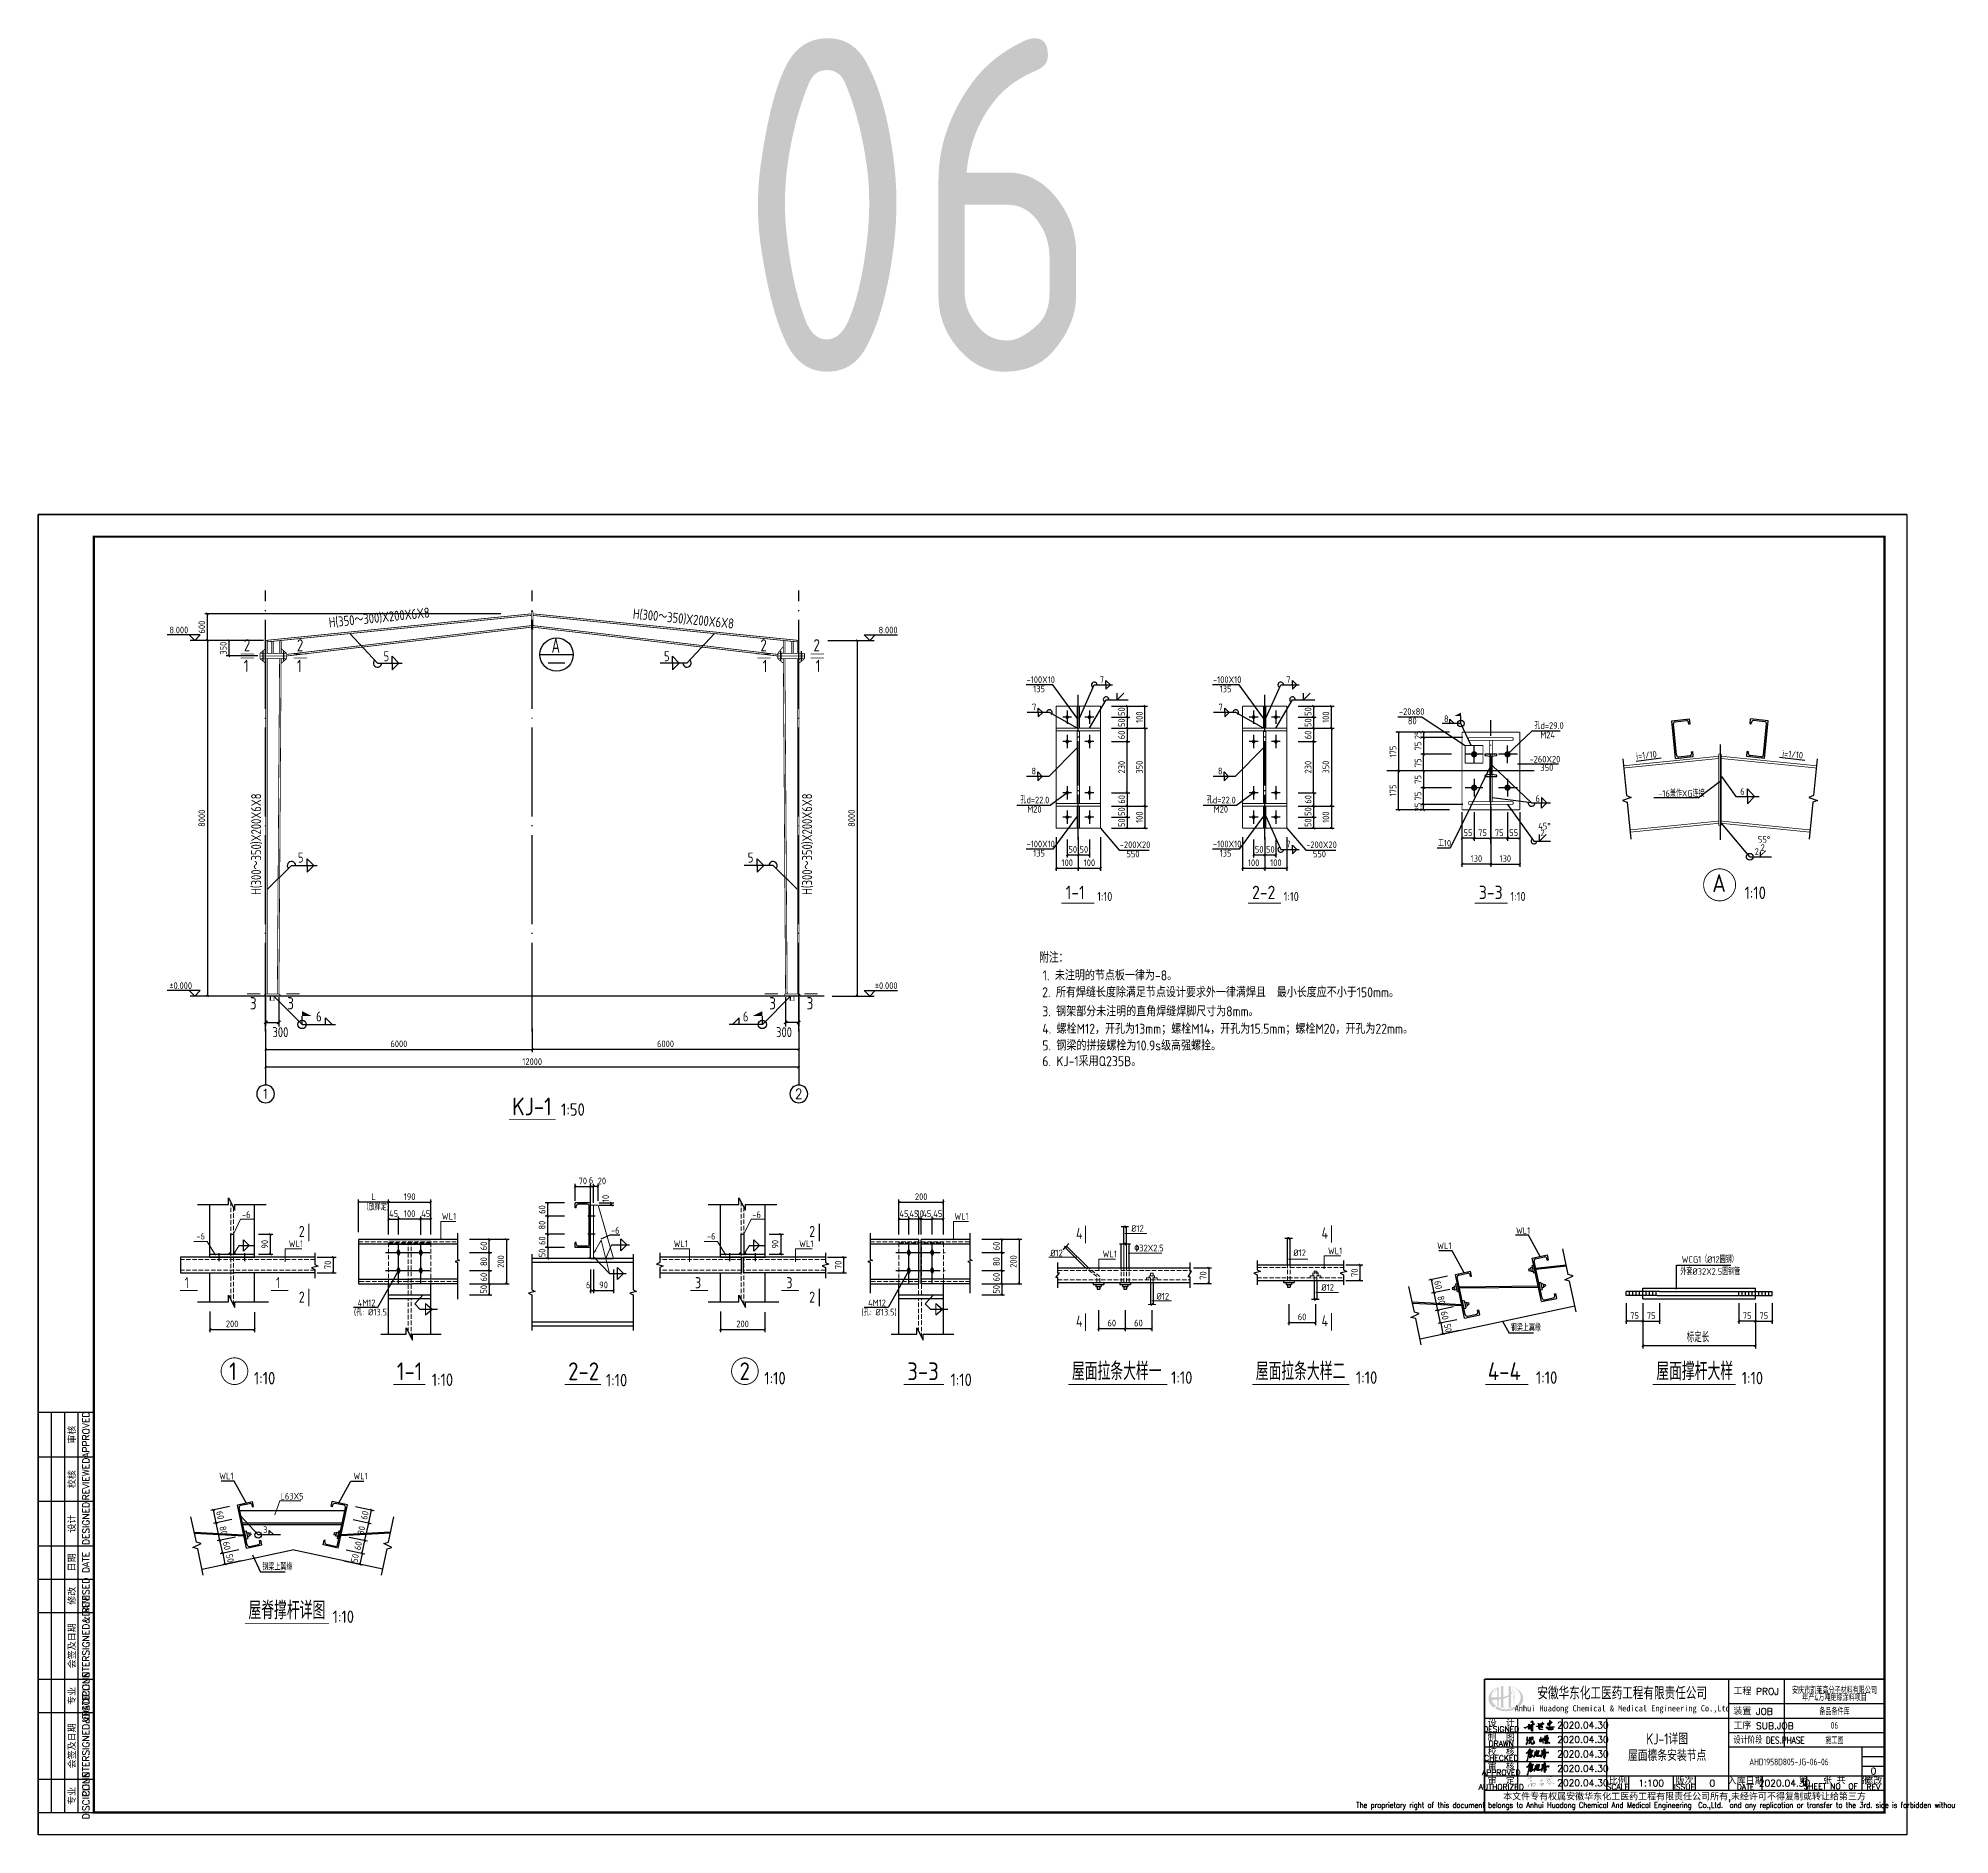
# Model space of a CAD drawing. Header units: millimetres. Extents: x 865974 to 875117, y 41124 to 44891.
# Drawn here: x 870760 to 871620, y 41124 to 41932 of the extents above; entities that cross this region are included whole.
import ezdxf
from ezdxf.enums import TextEntityAlignment as Align

# ---------------------------------------------------------------- set-up
doc = ezdxf.new("R2010")
doc.units = ezdxf.units.MM
doc.header["$LTSCALE"] = 1000
doc.header["$MEASUREMENT"] = 0
for name, pattern in [('2', [11.4, 9, -0.9, 0.6, -0.9]), ('3', [500, 300, -200]), ('6', [8.75, 5, -1.25, 1.25, -1.25]), ('DASH', [0.35, 0.25, -0.1]), ('DASHED', [117.236842, 78.157895, -39.078947]), ('DOTE', [2.42, 2, -0.2, 0.02, -0.2])]:
    doc.linetypes.add(name, pattern=pattern)
for name, color, linetype, lineweight in [('1', 4, 'Continuous', 70), ('D3', 62, 'Continuous', 9), ('LZ', 64, 'Continuous', 9), ('数字', 3, 'Continuous', 9)]:
    doc.layers.add(name, color=color, linetype=linetype, lineweight=lineweight)
for name, color, linetype in [('10', 7, 'Continuous'), ('1000', 2, 'Continuous'), ('111', 253, '6'), ('114', 2, 'Continuous'), ('116', 1, 'Continuous'), ('14', 2, 'Continuous'), ('1530', 253, 'Continuous'), ('1534', 7, 'Continuous'), ('616', 1, 'Continuous'), ('AXIS', 3, 'Continuous'), ('AXIS_TEXT', 7, 'Continuous'), ('CON', 3, 'Continuous'), ('D1', 112, 'Continuous'), ('D2', 6, 'Continuous'), ('DIM', 7, 'Continuous'), ('DOTE', 1, 'DOTE'), ('FEN', 21, 'Continuous'), ('FRAME', 4, 'Continuous'), ('GJ', 6, 'Continuous'), ('HATCH', 8, 'Continuous'), ('LAYER1', 51, 'Continuous'), ('M_Thin', 7, 'Continuous'), ('Prof', 2, 'Continuous'), ('PUB_DIM', 3, 'Continuous'), ('PUB_TEXT', 7, 'Continuous'), ('STRUCTURE', 7, 'Continuous'), ('THIN', 7, 'Continuous'), ('中文', 7, 'Continuous'), ('尺寸标注', 7, 'Continuous'), ('文字', 7, 'Continuous'), ('柱子', 8, 'Continuous'), ('桩', 6, 'Continuous'), ('梁虚线', 134, '3'), ('梁集中标注', 2, 'Continuous'), ('焊缝标注', 3, 'Continuous'), ('独立基础', 2, 'Continuous'), ('索引符号标注', 253, 'Continuous'), ('编号标注', 253, 'Continuous'), ('螺栓孔标注', 253, 'Continuous'), ('轴线', 253, '2'), ('钢板标注', 253, 'Continuous')]:
    doc.layers.add(name, color=color, linetype=linetype)
doc.styles.add('_TCH_AXIS', font='COMPLEX', dxfattribs={"bigfont": 'GBCBIG'})
doc.styles.add('COMPLEX', font='COMPLEX')
doc.styles.add('ECEC_TK', font='txt_l.shx', dxfattribs={"bigfont": 'hztxt_l.shx'})
doc.styles.add('ECEC_TQ', font='txt_l.shx', dxfattribs={"bigfont": 'hztxt_l.shx'})
doc.styles.add('ECEC_TQ_S', font='')
doc.styles.add('GBHZ', font='gbenor.shx', dxfattribs={"width": 0.9, "bigfont": 'gbcbig.shx'})
doc.styles.get("Standard").update_dxf_attribs({"font": 'gbenor.shx', "bigfont": 'gbcbig.shx'})
doc.styles.add('TS', font='tssdeng.shx', dxfattribs={"width": 0.8, "height": 2.5, "bigfont": 'tssdchn.shx'})
doc.styles.add('TSSD_REIN', font='tssdeng.shx', dxfattribs={"width": 0.7, "bigfont": 'tssdchn.shx'})
doc.styles.get('ECEC_TQ_S').set_extended_font_data('SimSun')
doc.dimstyles.new('Y10', dxfattribs={"dimscale": 0, "dimtxt": 3, "dimasz": 0.01, "dimexe": 1.2, "dimexo": 1, "dimgap": 1, "dimtad": 1, "dimdec": 0, "dimlfac": 10, "dimzin": 0, "dimdsep": 46, "dimtxsty": 'GBHZ', "dimblk1": 'DX', "dimblk2": 'DX', "dimsah": 1, "dimcen": 0.09, "dimdle": 1, "dimadec": 0, "dimazin": 0, "dimtfac": 1, "dimtdec": 0, "dimtix": 1, "dimtmove": 2, "dimatfit": 3, "dimldrblk": 'DX', "dimfxl": 0, "dimtolj": 1, "dimtzin": 0, "dimarcsym": 0})
doc.dimstyles.new('Y5', dxfattribs={"dimscale": 0, "dimtxt": 3, "dimasz": 0.01, "dimexe": 1.2, "dimexo": 1, "dimgap": 1, "dimtad": 1, "dimdec": 0, "dimlfac": 5, "dimzin": 0, "dimdsep": 46, "dimtxsty": 'GBHZ', "dimblk1": 'DX', "dimblk2": 'DX', "dimsah": 1, "dimcen": 0.09, "dimdle": 1, "dimadec": 0, "dimazin": 0, "dimtfac": 1, "dimtdec": 0, "dimtix": 1, "dimtmove": 2, "dimatfit": 3, "dimldrblk": 'DX', "dimfxl": 0, "dimtolj": 1, "dimtzin": 0, "dimarcsym": 0})
doc.dimstyles.new('Y50', dxfattribs={"dimscale": 0, "dimtxt": 3, "dimasz": 0.01, "dimexe": 1.2, "dimexo": 1, "dimgap": 1, "dimtad": 1, "dimdec": 0, "dimlfac": 50, "dimzin": 0, "dimdsep": 46, "dimtxsty": 'GBHZ', "dimblk1": 'DX', "dimblk2": 'DX', "dimsah": 1, "dimcen": 0.09, "dimdle": 1, "dimadec": 0, "dimazin": 0, "dimtfac": 1, "dimtdec": 0, "dimtix": 1, "dimtmove": 2, "dimatfit": 3, "dimldrblk": 'DX', "dimfxl": 0, "dimtolj": 1, "dimtzin": 0, "dimarcsym": 0})
doc.dimstyles.new('Y50(150)', dxfattribs={"dimscale": 1.5, "dimtxt": 3, "dimasz": 0.01, "dimexe": 1.2, "dimexo": 1, "dimgap": 1, "dimtad": 1, "dimdec": 0, "dimlfac": 50, "dimzin": 0, "dimdsep": 46, "dimtxsty": 'GBHZ', "dimblk1": 'DX', "dimblk2": 'DX', "dimsah": 1, "dimcen": 0.09, "dimdle": 1, "dimadec": 0, "dimazin": 0, "dimtfac": 1, "dimtdec": 0, "dimtix": 1, "dimtmove": 2, "dimatfit": 3, "dimldrblk": 'DX', "dimfxl": 0, "dimtolj": 1, "dimtzin": 0, "dimarcsym": 0})

msp = doc.modelspace()

# ---------------------------------------------------------------- texts
at = {"color": 7, "ltscale": 0.5, "style": 'GBHZ', "width": 0.9}
for rotation, p in [(5.688431, (871479.3, 41607.367)), (354.311569, (871544.833, 41608.63))]:
    msp.add_text('i=1/10', height=3, rotation=rotation, dxfattribs=at).set_placement(p)
for s, height, style, p in [('附注：', 4.8, 'GBHZ', (871210.575, 41515.883)), ('1. 未注明的节点板一律为-8。', 4.5, 'GBHZ', (871212.106, 41507.96)), ('工程 PROJ', 3, 'ECEC_TQ', (871522.98, 41186.604)), ('装置 JOB', 3, 'ECEC_TQ', (871522.98, 41177.604)), ('工序 SUB.JOB', 3, 'ECEC_TQ', (871522.98, 41171.104))]:
    msp.add_text(s, height=height, dxfattribs=dict(style=style)).set_placement(p)
at = {"style": 'ECEC_TK'}
for s, p in [('APPROVED', (870781.48, 41303.604)), ('审核', (870774.98, 41303.604)), ('REVIEWED', (870781.48, 41283.604)), ('校核', (870774.98, 41283.604)), ('DESIGNED', (870781.48, 41263.604)), ('设计', (870774.98, 41263.604)), ('日期', (870774.98, 41246.104)), ('DATE', (870781.48, 41246.104)), ('REVISED', (870781.48, 41231.104)), ('修改', (870774.98, 41231.104)), ('COUNTERSIGNED&DATE', (870781.48, 41208.604)), ('会签及日期', (870774.98, 41208.604)), ('DISCIPLINE', (870781.48, 41186.104)), ('专业', (870774.98, 41186.104)), ('COUNTERSIGNED&DATE', (870781.48, 41163.604)), ('会签及日期', (870774.98, 41163.604)), ('专业', (870774.98, 41141.104)), ('DISCIPLINE', (870781.48, 41141.104))]:
    msp.add_text(s, height=3, rotation=90, dxfattribs=at).set_placement(p, align=Align.MIDDLE)
at = {"color": 251, "style": 'GBHZ', "width": 0.9}
msp.add_text('3', height=3, dxfattribs=at).set_placement((870861.154, 41259.355))
for s, height, style, width, p in [('安徽华东化工医药工程有限责任公司', 5, 'ECEC_TQ_S', 0.7, (871472.929, 41187.604)), ('Anhui Huadong Chemical & Medical Engineering Co.,Ltd', 2.8, 'ECEC_TQ_S', 0.85, (871472.929, 41180.104)), ('The proprietary right of this document belongs to Anhui Huadong Chemical And Medical Engineering  Co.,Ltd.  and any replication or transfer to the 3rd. side is forbidden without its permission. ', 2.5, 'ECEC_TQ', 0.72, (871500.98, 41136.604))]:
    msp.add_text(s, height=height, dxfattribs=dict(style=style, width=width)).set_placement(p, align=Align.MIDDLE)
at = {"style": 'ECEC_TQ'}
for s, height, p in [('DESIGNED', 2.5, (871418.48, 41171.104)), ('制  图', 3, (871418.48, 41167.604)), ('设  计', 3, (871418.48, 41174.104)), ('DRAWN', 2.5, (871418.48, 41164.604)), ('校  核', 3, (871418.48, 41161.104)), ('APPROVED', 2.5, (871418.48, 41151.604)), ('CHECKED', 2.5, (871418.48, 41158.104)), ('审  核', 3, (871418.48, 41154.604)), ('AUTHORIZED', 2.5, (871418.48, 41145.104)), ('审  定', 3, (871418.48, 41148.104)), ('SCALE', 2.5, (871470.98, 41145.104)), ('比例', 3, (871470.98, 41148.104)), ('ISSUE', 2.5, (871500.98, 41145.104)), ('版次', 3, (871500.98, 41148.104)), ('入库日期', 3, (871528.48, 41148.104)), ('DATE', 2.5, (871528.48, 41145.104)), ('第   张 共   张', 3, (871568.48, 41148.354)), ('SHEET NO  OF  ', 2.5, (871568.48, 41145.354)), ('修改', 3, (871585.98, 41148.104)), ('REV', 2.5, (871585.98, 41145.104)), ('本文件专有权属安徽华东化工医药工程有限责任公司所有,未经许可不得复制或转让给第三方', 3, (871500.98, 41140.604))]:
    msp.add_text(s, height=height, dxfattribs=at).set_placement(p, align=Align.MIDDLE)
at = {"style": 'ECEC_TQ', "width": 0.8}
msp.add_text('设计阶段 DES.PHASE', height=3, dxfattribs=at).set_placement((871522.98, 41164.604))
at = {"style": 'ECEC_TQ'}
for tag, text, p in [('2020.04.30', ' ', (871455.224, 41172.932)), ('2020.04.30', ' ', (871455.224, 41166.432)), ('2020.04.30', ' ', (871455.224, 41159.932)), ('2020.04.30', ' ', (871455.224, 41153.432)), ('0', '0', (871585.98, 41152.271)), ('2020.04.30', ' ', (871455.224, 41146.932)), ('1:100', '1:100', (871485.98, 41146.854)), ('0', '0', (871513.48, 41146.854)), ('2020.04.30', ' ', (871545.98, 41146.854))]:
    msp.add_attdef(tag, text=text, height=3, dxfattribs=at).set_placement(p, align=Align.MIDDLE)
at = {"layer": '10', "width": 0.9}
for s, p in [('2', (870852.515, 41655.966)), ('2', (870876.4, 41655.966)), ('2', (871085.038, 41655.966)), ('2', (871108.924, 41655.966)), ('1', (870852.515, 41646.694)), ('1', (870876.4, 41646.694)), ('1', (871086.071, 41646.694)), ('1', (871109.956, 41646.694)), ('3', (870855.291, 41494.914)), ('3', (870872.091, 41494.914)), ('3', (871089.06, 41494.914)), ('3', (871105.86, 41494.914))]:
    msp.add_text(s, height=5.5, dxfattribs=at).set_placement(p)
at = {"layer": '1534', "style": 'GBHZ', "width": 0.9}
for s, p in [('8.000', (870818.997, 41664.098)), ('8.000', (871138.232, 41664.098)), ('%%P0.000', (870818.997, 41504.098)), ('%%P0.000', (871136.552, 41504.098))]:
    msp.add_text(s, height=3, dxfattribs=at).set_placement(p)
at = {"layer": 'AXIS', "style": 'TSSD_REIN', "width": 0.7}
for s, p in [('安庆市凯莱高分子材料有限公司', (871568.48, 41188.88)), ('年产4万吨绝缘涂料项目', (871568.48, 41185.65)), ('备品备件库', (871568.48, 41179.354)), ('06', (871568.48, 41172.854)), ('施工图', (871568.48, 41166.354)), ('AHD1958D805-JG-06-06', (871547.992, 41156.373))]:
    msp.add_text(s, height=3, dxfattribs=at).set_placement(p, align=Align.MIDDLE)
at = {"layer": 'CON', "color": 7, "ltscale": 0.5, "style": 'GBHZ'}
for s, p in [('2. 所有焊缝长度除满足节点设计要求外一律满焊且  最小长度应不小于150mm。', (871211.86, 41500.376)), ('3. 钢架部分未注明的直角焊缝焊脚尺寸为8mm。', (871211.905, 41491.798)), ('4. 螺栓M12，开孔为13mm；螺栓M14，开孔为15.5mm；螺栓M20，开孔为22mm。', (871211.905, 41483.941)), ('5. 钢梁的拼接螺栓为10.9s级高强螺拴。', (871211.905, 41476.426)), ('6. KJ-1采用Q235B。', (871211.905, 41469.365))]:
    msp.add_text(s, height=4.5, dxfattribs=at).set_placement(p)
at = {"layer": 'DIM', "linetype": 'ByBlock', "style": 'GBHZ', "width": 0.75}
msp.add_text('标定长', height=4.5, dxfattribs=at).set_placement((871501.966, 41345.168))
at = {"layer": 'FEN', "style": 'GBHZ', "width": 0.9}
for s, p in [('2', (871532.557, 41564.4)), ('55%%d', (871534.012, 41569.857)), ('2', (871535.239, 41566.178))]:
    msp.add_text(s, height=3, dxfattribs=at).set_placement(p)
at = {"layer": 'LAYER1', "color": 7, "style": 'GBHZ', "width": 0.9}
msp.add_text('-16兼作XG连接', height=3, dxfattribs=at).set_placement((871489.159, 41590.549))
at = {"layer": 'PUB_DIM', "style": 'GBHZ', "width": 0.9}
for s, p in [('2', (870877.284, 41392.517)), ('2', (871107.017, 41392.517)), ('4', (871227.107, 41391.617, -6.024)), ('4', (871337.604, 41391.793)), ('1', (870825.901, 41369.46)), ('1', (870867.019, 41369.46)), ('2', (870877.284, 41362.954)), ('3', (871055.635, 41369.46)), ('3', (871096.753, 41369.46)), ('2', (871107.017, 41362.954)), ('4', (871227.107, 41352.147, -6.024)), ('4', (871337.604, 41352.324))]:
    msp.add_text(s, height=5, dxfattribs=at).set_placement(p)
at = {"layer": 'PUB_TEXT', "style": 'TS', "width": 0.8}
for s, p in [('KJ-1详图', (871493.146, 41166.983)), ('屋面檩条安装节点', (871493.146, 41159.565))]:
    msp.add_text(s, height=5, dxfattribs=at).set_placement(p, align=Align.MIDDLE)
at = {"layer": 'STRUCTURE', "color": 4, "style": 'GBHZ', "width": 0.9}
msp.add_text('6', height=3, dxfattribs=at).set_placement((871526.049, 41591.463))
at = {"layer": '中文', "style": 'GBHZ'}
for p in [(871236.596, 41543.704, 2.991), (871320.515, 41543.704, 2.991), (871422.606, 41543.704, 2.991)]:
    msp.add_text('1:10', height=4, dxfattribs=at).set_placement(p)
at = {"layer": '数字', "style": 'GBHZ', "width": 0.9}
for s, p in [('-6', (870851.653, 41401.134)), ('（放样定）', (870906.029, 41404.505)), ('WL1', (870941.626, 41400.323)), ('-6', (871081.387, 41401.134)), ('WL1', (871172.36, 41400.323)), ('-6', (870831.189, 41391.389)), ('-6', (871017.781, 41393.994)), ('-6', (871060.922, 41391.389)), ('%%C12', (871251.93, 41394.848)), ('WL1', (871425.133, 41393.939)), ('WL1', (870872.737, 41388.005)), ('WL1', (871046, 41388.005)), ('WL1', (871102.471, 41388.005)), ('%%C12', (871215.509, 41383.83)), ('WL1', (871239.051, 41383.405, -6.024)), ('%%13032X2.5', (871253.253, 41386.056)), ('%%C12', (871324.923, 41383.916)), ('WL1', (871340.481, 41384.765)), ('WL1', (871389.644, 41387.061)), ('WCG1（%%C12圆钢）', (871499.7, 41380.907)), ('外套%%C32X2.5圆钢管', (871499.121, 41375.491)), ('%%C12', (871263.337, 41364.344)), ('%%C12', (871337.525, 41368.336)), ('(孔: %%C13.5)', (870902.059, 41357.21)), ('4M12', (870903.776, 41361.375)), ('(孔: %%C13.5)', (871130.473, 41357.21)), ('4M12', (871133.51, 41361.375)), ('钢梁上翼缘', (871422.816, 41350.176)), ('WL1', (870841.436, 41283.483)), ('WL1', (870901.837, 41283.483)), ('L63X5', (870869.031, 41274.41)), ('钢梁上翼缘', (870860.837, 41242.628))]:
    msp.add_text(s, height=3, dxfattribs=at).set_placement(p)
at = {"layer": '文字', "color": 6, "style": 'GBHZ'}
for s, height, p in [('A', 8, (871513.464, 41547.715)), ('1:10', 5.6, (871528.016, 41544.575, -0.009)), ('KJ-1', 8, (870973.294, 41447.262)), ('1:50', 5.6, (870995.309, 41447.066)), ('1', 8, (870845.918, 41328.124)), ('1-1', 8, (870921.397, 41328.108)), ('2-2', 8, (870998.462, 41328.108)), ('2', 8, (871075.651, 41328.124)), ('3-3', 8, (871151.13, 41328.108)), ('屋面拉条大样一', 8, (871225.248, 41328.108)), ('屋面拉条大样二', 8, (871307.988, 41328.108)), ('4-4', 8, (871412.405, 41328.108)), ('屋面撑杆大样', 8, (871488.288, 41328.108)), ('1:10', 5.6, (870857.079, 41326.205, -0.009)), ('1:10', 5.6, (870937.126, 41325.487)), ('1:10', 5.6, (871015.506, 41325.323)), ('1:10', 5.6, (871086.813, 41326.205, -0.009)), ('1:10', 5.6, (871170.584, 41325.487)), ('1:10', 5.6, (871269.875, 41326.468)), ('1:10', 5.6, (871353.094, 41326.468)), ('1:10', 5.6, (871434.116, 41326.468)), ('1:10', 5.6, (871526.727, 41326.269)), ('屋脊撑杆详图', 8, (870854.603, 41220.533)), ('1:10', 5.6, (870892.513, 41218.893))]:
    msp.add_text(s, height=height, dxfattribs=at).set_placement(p)
at = {"layer": '梁集中标注', "style": 'GBHZ', "width": 0.9}
msp.add_text('06', height=150, dxfattribs=at).set_placement((871075.682, 41781.806))
at = {"layer": '焊缝标注', "style": 'GBHZ', "width": 0.9}
for s, rotation, p in [('H(350～300)X200X6X8', 5.762058, (870891.003, 41666.704)), ('H(300～350)X200X6X8', 354.237942, (871027.481, 41670.748)), ('H(300～350)X200X6X8', 90, (870860.318, 41546.438)), ('H(300～350)X200X6X8', 90, (871108.304, 41546.438))]:
    msp.add_text(s, height=4.5, rotation=rotation, dxfattribs=at).set_placement(p)
at = {"layer": '焊缝标注', "style": 'GBHZ', "width": 0.839996}
msp.add_text('A', height=6.75, dxfattribs=at).set_placement((870991.044, 41655.308), (870994.824, 41655.308), align=Align.FIT)
at = {"layer": '焊缝标注', "style": 'GBHZ', "width": 0.9}
for s, height, p in [('5', 4.5, (870915.417, 41651.555)), ('5', 4.5, (871041.648, 41651.555)), ('7', 3, (871237.778, 41641.81)), ('7', 3, (871321.698, 41641.81)), ('7', 3, (871207.289, 41629.388)), ('7', 3, (871291.209, 41629.388)), ('8', 3, (871207.04, 41600.637)), ('8', 3, (871290.959, 41600.637)), ('5', 4.5, (870876.849, 41560.976)), ('5', 4.5, (871079.345, 41560.976)), ('7', 3, (871321.698, 41567.766)), ('6', 4.5, (870885.054, 41489.468)), ('6', 4.5, (871077.134, 41489.468))]:
    msp.add_text(s, height=height, dxfattribs=at).set_placement(p)
at = {"layer": '焊缝标注', "linetype": 'ByBlock', "style": 'GBHZ', "width": 0.9}
for s, p in [('8', (871392.732, 41624.176)), ('6', (871433.867, 41588.291)), ('45°', (871435.122, 41575.846)), ('2', (871436.122, 41572.846))]:
    msp.add_text(s, height=3, dxfattribs=at).set_placement(p)
at = {"layer": '螺栓孔标注', "linetype": 'ByBlock', "style": 'GBHZ', "width": 0.9}
for s, p in [('-20x80', (871372.466, 41627.397)), ('80', (871376.444, 41623.164)), ('孔d=29.0', (871433.391, 41621.082)), ('M24', (871436.054, 41616.876))]:
    msp.add_text(s, height=3, dxfattribs=at).set_placement(p)
at = {"layer": '螺栓孔标注', "style": 'GBHZ', "width": 0.9}
for s, p in [('孔d=22.0', (871202.019, 41587.585)), ('孔d=22.0', (871285.939, 41587.585)), ('M20', (871205.141, 41583.435)), ('M20', (871289.061, 41583.435))]:
    msp.add_text(s, height=3, dxfattribs=at).set_placement(p)
at = {"layer": '轴线', "color": 61, "linetype": 'ByBlock', "style": 'GBHZ'}
for s, p in [('1-1', (871222.416, 41544.543, 3)), ('2-2', (871306.336, 41544.543, 3)), ('3-3', (871408.426, 41544.543, 3))]:
    msp.add_text(s, height=6, dxfattribs=at).set_placement(p)
at = {"layer": '钢板标注', "style": 'GBHZ', "width": 0.9}
for s, p in [('-100X10', (871204.823, 41641.749)), ('-100X10', (871288.743, 41641.749)), ('135', (871207.823, 41637.599)), ('135', (871291.743, 41637.599)), ('-100X10', (871204.823, 41567.827)), ('135', (871207.823, 41563.677)), ('-200X20', (871246.779, 41567.472)), ('550', (871249.779, 41563.322)), ('-100X10', (871288.743, 41567.827)), ('135', (871291.743, 41563.677)), ('-200X20', (871330.698, 41567.472)), ('550', (871333.698, 41563.322))]:
    msp.add_text(s, height=3, dxfattribs=at).set_placement(p)
at = {"layer": '钢板标注', "linetype": 'ByBlock', "style": 'GBHZ', "width": 0.9}
for s, p in [('-260X20', (871431.202, 41605.975)), ('350', (871436.094, 41602.212)), ('工10', (871389.964, 41568.2))]:
    msp.add_text(s, height=3, dxfattribs=at).set_placement(p)

# ---------------------------------------------------------------- blocks, each defined once
blk = doc.blocks.new('DX')
at = {"color": 0, "linetype": 'ByBlock', "const_width": 40}
blk.add_lwpolyline([(-54, -51), (46, 49)], dxfattribs=at)
blk = doc.blocks.new('*D244')
at = {"layer": 'Defpoints', "color": 0, "linetype": 'ByBlock', "transparency": 16777216}
for p in [(870936.66, 41408.15), (870917.66, 41394.57), (870936.66, 41394.57)]:
    blk.add_point(p, dxfattribs=at)
at = {"layer": 'DIM', "color": 0, "linetype": 'ByBlock', "lineweight": -2, "transparency": 16777216}
for p, q in [((870917.66, 41395.57), (870917.66, 41409.35)), ((870917.67, 41408.15), (870936.65, 41408.15)), ((870936.66, 41395.57), (870936.66, 41409.35))]:
    blk.add_line(p, q, dxfattribs=at)
at = {"layer": 'DIM', "color": 0, "linetype": 'ByBlock', "lineweight": -2, "transparency": 16777216, "xscale": 0.01, "yscale": 0.01, "zscale": 0.01, "rotation": 180}
blk.add_blockref('DX', (870917.66, 41408.15), dxfattribs=at)
at = {"layer": 'DIM', "color": 0, "linetype": 'ByBlock', "lineweight": -2, "transparency": 16777216, "xscale": 0.01, "yscale": 0.01, "zscale": 0.01}
blk.add_blockref('DX', (870936.66, 41408.15), dxfattribs=at)
at = {"layer": 'DIM', "color": 0, "linetype": 'ByBlock', "transparency": 16777216, "insert": (870927.16, 41410.65), "char_height": 3, "attachment_point": 5, "style": 'GBHZ'}
blk.add_mtext('\\A1;190', dxfattribs=at)
blk = doc.blocks.new('*D245')
at = {"layer": 'Defpoints', "color": 0, "linetype": 'ByBlock', "transparency": 16777216}
for p in [(870932.16, 41400.52), (870932.16, 41392.57), (870936.66, 41392.57)]:
    blk.add_point(p, dxfattribs=at)
at = {"layer": 'DIM', "color": 0, "linetype": 'ByBlock', "lineweight": -2, "transparency": 16777216}
for p, q in [((870932.16, 41393.57), (870932.16, 41401.72)), ((870936.66, 41393.57), (870936.66, 41401.72)), ((870932.15, 41400.52), (870932.14, 41400.52)), ((870936.66, 41400.52), (870932.16, 41400.52)), ((870936.67, 41400.52), (870936.68, 41400.52))]:
    blk.add_line(p, q, dxfattribs=at)
at = {"layer": 'DIM', "color": 0, "linetype": 'ByBlock', "lineweight": -2, "transparency": 16777216, "xscale": 0.01, "yscale": 0.01, "zscale": 0.01}
blk.add_blockref('DX', (870932.16, 41400.52), dxfattribs=at)
at = {"layer": 'DIM', "color": 0, "linetype": 'ByBlock', "lineweight": -2, "transparency": 16777216, "xscale": 0.01, "yscale": 0.01, "zscale": 0.01, "rotation": 180}
blk.add_blockref('DX', (870936.66, 41400.52), dxfattribs=at)
at = {"layer": 'DIM', "color": 0, "linetype": 'ByBlock', "transparency": 16777216, "insert": (870934.41, 41403.02), "char_height": 3, "attachment_point": 5, "style": 'GBHZ'}
blk.add_mtext('\\A1;45', dxfattribs=at)
blk = doc.blocks.new('*D246')
at = {"layer": 'Defpoints', "color": 0, "linetype": 'ByBlock', "transparency": 16777216}
for p in [(870922.16, 41400.52), (870922.16, 41392.57), (870932.16, 41392.42)]:
    blk.add_point(p, dxfattribs=at)
at = {"layer": 'DIM', "color": 0, "linetype": 'ByBlock', "lineweight": -2, "transparency": 16777216}
for p, q in [((870922.16, 41393.57), (870922.16, 41401.72)), ((870932.16, 41393.42), (870932.16, 41401.72)), ((870932.15, 41400.52), (870922.17, 41400.52))]:
    blk.add_line(p, q, dxfattribs=at)
at = {"layer": 'DIM', "color": 0, "linetype": 'ByBlock', "lineweight": -2, "transparency": 16777216, "xscale": 0.01, "yscale": 0.01, "zscale": 0.01, "rotation": 180}
blk.add_blockref('DX', (870922.16, 41400.52), dxfattribs=at)
at = {"layer": 'DIM', "color": 0, "linetype": 'ByBlock', "lineweight": -2, "transparency": 16777216, "xscale": 0.01, "yscale": 0.01, "zscale": 0.01}
blk.add_blockref('DX', (870932.16, 41400.52), dxfattribs=at)
at = {"layer": 'DIM', "color": 0, "linetype": 'ByBlock', "transparency": 16777216, "insert": (870927.16, 41403.02), "char_height": 3, "attachment_point": 5, "style": 'GBHZ'}
blk.add_mtext('\\A1;100', dxfattribs=at)
blk = doc.blocks.new('*D247')
at = {"layer": 'Defpoints', "color": 0, "linetype": 'ByBlock', "transparency": 16777216}
for p in [(870922.16, 41400.52), (870917.66, 41392.57), (870922.16, 41392.57)]:
    blk.add_point(p, dxfattribs=at)
at = {"layer": 'DIM', "color": 0, "linetype": 'ByBlock', "lineweight": -2, "transparency": 16777216}
for p, q in [((870917.66, 41393.57), (870917.66, 41401.72)), ((870922.16, 41393.57), (870922.16, 41401.72)), ((870917.65, 41400.52), (870917.64, 41400.52)), ((870917.66, 41400.52), (870922.16, 41400.52)), ((870922.17, 41400.52), (870922.18, 41400.52))]:
    blk.add_line(p, q, dxfattribs=at)
at = {"layer": 'DIM', "color": 0, "linetype": 'ByBlock', "lineweight": -2, "transparency": 16777216, "xscale": 0.01, "yscale": 0.01, "zscale": 0.01}
blk.add_blockref('DX', (870917.66, 41400.52), dxfattribs=at)
at = {"layer": 'DIM', "color": 0, "linetype": 'ByBlock', "lineweight": -2, "transparency": 16777216, "xscale": 0.01, "yscale": 0.01, "zscale": 0.01, "rotation": 180}
blk.add_blockref('DX', (870922.16, 41400.52), dxfattribs=at)
at = {"layer": 'DIM', "color": 0, "linetype": 'ByBlock', "transparency": 16777216, "insert": (870919.91, 41403.02), "char_height": 3, "attachment_point": 5, "style": 'GBHZ'}
blk.add_mtext('\\A1;45', dxfattribs=at)
blk = doc.blocks.new('*D248')
at = {"layer": 'Defpoints', "color": 0, "linetype": 'ByBlock', "transparency": 16777216}
for p in [(870957.45, 41391.47), (870957.45, 41371.47), (870970.69, 41371.47)]:
    blk.add_point(p, dxfattribs=at)
at = {"layer": 'DIM', "color": 0, "linetype": 'ByBlock', "lineweight": -2, "transparency": 16777216}
for p, q in [((870958.45, 41391.47), (870971.89, 41391.47)), ((870970.69, 41391.46), (870970.69, 41371.48)), ((870958.45, 41371.47), (870971.89, 41371.47))]:
    blk.add_line(p, q, dxfattribs=at)
at = {"layer": 'DIM', "color": 0, "linetype": 'ByBlock', "lineweight": -2, "transparency": 16777216, "xscale": 0.01, "yscale": 0.01, "zscale": 0.01}
for p, rotation in [((870970.69, 41391.47), 90), ((870970.69, 41371.47), 270)]:
    blk.add_blockref('DX', p, dxfattribs=dict(at, rotation=rotation))
at = {"layer": 'DIM', "color": 0, "linetype": 'ByBlock', "transparency": 16777216, "insert": (870968.19, 41381.47), "char_height": 3, "attachment_point": 5, "rotation": 90, "style": 'GBHZ'}
blk.add_mtext('\\A1;200', dxfattribs=at)
blk = doc.blocks.new('*D249')
at = {"layer": 'Defpoints', "color": 0, "linetype": 'ByBlock', "transparency": 16777216}
for p in [(870953.03, 41391.47), (870953.03, 41385.47), (870963.02, 41391.47)]:
    blk.add_point(p, dxfattribs=at)
at = {"layer": 'DIM', "color": 0, "linetype": 'ByBlock', "lineweight": -2, "transparency": 16777216}
for p, q in [((870954.03, 41391.47), (870964.22, 41391.47)), ((870954.03, 41385.47), (870964.22, 41385.47)), ((870963.02, 41385.48), (870963.02, 41391.46))]:
    blk.add_line(p, q, dxfattribs=at)
at = {"layer": 'DIM', "color": 0, "linetype": 'ByBlock', "lineweight": -2, "transparency": 16777216, "xscale": 0.01, "yscale": 0.01, "zscale": 0.01}
for p, rotation in [((870963.02, 41385.47), 270), ((870963.02, 41391.47), 90)]:
    blk.add_blockref('DX', p, dxfattribs=dict(at, rotation=rotation))
at = {"layer": 'DIM', "color": 0, "linetype": 'ByBlock', "transparency": 16777216, "insert": (870960.52, 41388.47), "char_height": 3, "attachment_point": 5, "rotation": 90, "style": 'GBHZ'}
blk.add_mtext('\\A1;60', dxfattribs=at)
blk = doc.blocks.new('*D250')
at = {"layer": 'Defpoints', "color": 0, "linetype": 'ByBlock', "transparency": 16777216}
for p in [(870953.03, 41385.47), (870963.02, 41385.47), (870953.03, 41377.47)]:
    blk.add_point(p, dxfattribs=at)
at = {"layer": 'DIM', "color": 0, "linetype": 'ByBlock', "lineweight": -2, "transparency": 16777216}
for p, q in [((870954.03, 41385.47), (870964.22, 41385.47)), ((870963.02, 41377.48), (870963.02, 41385.46)), ((870954.03, 41377.47), (870964.22, 41377.47))]:
    blk.add_line(p, q, dxfattribs=at)
at = {"layer": 'DIM', "color": 0, "linetype": 'ByBlock', "lineweight": -2, "transparency": 16777216, "xscale": 0.01, "yscale": 0.01, "zscale": 0.01}
for p, rotation in [((870963.02, 41385.47), 90), ((870963.02, 41377.47), 270)]:
    blk.add_blockref('DX', p, dxfattribs=dict(at, rotation=rotation))
at = {"layer": 'DIM', "color": 0, "linetype": 'ByBlock', "transparency": 16777216, "insert": (870960.52, 41381.47), "char_height": 3, "attachment_point": 5, "rotation": 90, "style": 'GBHZ'}
blk.add_mtext('\\A1;80', dxfattribs=at)
blk = doc.blocks.new('*D251')
at = {"layer": 'Defpoints', "color": 0, "linetype": 'ByBlock', "transparency": 16777216}
for p in [(870953.03, 41377.47), (870963.02, 41377.47), (870953.03, 41371.47)]:
    blk.add_point(p, dxfattribs=at)
at = {"layer": 'DIM', "color": 0, "linetype": 'ByBlock', "lineweight": -2, "transparency": 16777216}
for p, q in [((870954.03, 41377.47), (870964.22, 41377.47)), ((870963.02, 41371.48), (870963.02, 41377.46)), ((870954.03, 41371.47), (870964.22, 41371.47))]:
    blk.add_line(p, q, dxfattribs=at)
at = {"layer": 'DIM', "color": 0, "linetype": 'ByBlock', "lineweight": -2, "transparency": 16777216, "xscale": 0.01, "yscale": 0.01, "zscale": 0.01}
for p, rotation in [((870963.02, 41377.47), 90), ((870963.02, 41371.47), 270)]:
    blk.add_blockref('DX', p, dxfattribs=dict(at, rotation=rotation))
at = {"layer": 'DIM', "color": 0, "linetype": 'ByBlock', "transparency": 16777216, "insert": (870960.52, 41374.47), "char_height": 3, "attachment_point": 5, "rotation": 90, "style": 'GBHZ'}
blk.add_mtext('\\A1;60', dxfattribs=at)
blk = doc.blocks.new('*D252')
at = {"layer": 'Defpoints', "color": 0, "linetype": 'ByBlock', "transparency": 16777216}
for p in [(870904.14, 41408.15), (870904.14, 41393.73), (870917.66, 41398.97)]:
    blk.add_point(p, dxfattribs=at)
at = {"layer": 'DIM', "color": 0, "linetype": 'ByBlock', "lineweight": -2, "transparency": 16777216}
for p, q in [((870904.14, 41394.73), (870904.14, 41409.35)), ((870917.65, 41408.15), (870904.15, 41408.15)), ((870917.66, 41399.97), (870917.66, 41409.35))]:
    blk.add_line(p, q, dxfattribs=at)
at = {"layer": 'DIM', "color": 0, "linetype": 'ByBlock', "lineweight": -2, "transparency": 16777216, "xscale": 0.01, "yscale": 0.01, "zscale": 0.01, "rotation": 180}
blk.add_blockref('DX', (870904.14, 41408.15), dxfattribs=at)
at = {"layer": 'DIM', "color": 0, "linetype": 'ByBlock', "lineweight": -2, "transparency": 16777216, "xscale": 0.01, "yscale": 0.01, "zscale": 0.01}
blk.add_blockref('DX', (870917.66, 41408.15), dxfattribs=at)
at = {"layer": 'DIM', "color": 0, "linetype": 'ByBlock', "transparency": 16777216, "insert": (870910.9, 41410.65), "char_height": 3, "attachment_point": 5, "style": 'GBHZ'}
blk.add_mtext('\\A1;L', dxfattribs=at)
blk = doc.blocks.new('*D233')
at = {"layer": 'Defpoints', "color": 0, "linetype": 'ByBlock', "transparency": 16777216}
for p in [(871009.94, 41415.25), (871008.59, 41406.79), (871009.94, 41406.85)]:
    blk.add_point(p, dxfattribs=at)
at = {"layer": 'DIM', "color": 0, "linetype": 'ByBlock', "lineweight": -2, "transparency": 16777216}
for p, q in [((871008.58, 41415.25), (871008.57, 41415.25)), ((871008.59, 41407.79), (871008.59, 41416.45)), ((871008.59, 41415.25), (871009.94, 41415.25)), ((871009.94, 41407.85), (871009.94, 41416.45)), ((871009.95, 41415.25), (871009.96, 41415.25))]:
    blk.add_line(p, q, dxfattribs=at)
at = {"layer": 'DIM', "color": 0, "linetype": 'ByBlock', "lineweight": -2, "transparency": 16777216, "xscale": 0.01, "yscale": 0.01, "zscale": 0.01}
blk.add_blockref('DX', (871008.59, 41415.25), dxfattribs=at)
at = {"layer": 'DIM', "color": 0, "linetype": 'ByBlock', "lineweight": -2, "transparency": 16777216, "xscale": 0.01, "yscale": 0.01, "zscale": 0.01, "rotation": 180}
blk.add_blockref('DX', (871009.94, 41415.25), dxfattribs=at)
at = {"layer": 'DIM', "color": 0, "linetype": 'ByBlock', "transparency": 16777216, "insert": (871008.8, 41418.07), "char_height": 3, "attachment_point": 5, "style": 'GBHZ'}
blk.add_mtext('\\A1;6', dxfattribs=at)
blk = doc.blocks.new('*D234')
at = {"layer": 'Defpoints', "color": 0, "linetype": 'ByBlock', "transparency": 16777216}
for p in [(871009.94, 41415.25), (871009.94, 41407.85), (871011.94, 41407.85)]:
    blk.add_point(p, dxfattribs=at)
at = {"layer": 'DIM', "color": 0, "linetype": 'ByBlock', "lineweight": -2, "transparency": 16777216}
for p, q in [((871009.93, 41415.25), (871009.92, 41415.25)), ((871009.94, 41408.85), (871009.94, 41416.45)), ((871011.94, 41415.25), (871009.94, 41415.25)), ((871011.94, 41408.85), (871011.94, 41416.45)), ((871011.95, 41415.25), (871011.96, 41415.25))]:
    blk.add_line(p, q, dxfattribs=at)
at = {"layer": 'DIM', "color": 0, "linetype": 'ByBlock', "lineweight": -2, "transparency": 16777216, "xscale": 0.01, "yscale": 0.01, "zscale": 0.01}
blk.add_blockref('DX', (871009.94, 41415.25), dxfattribs=at)
at = {"layer": 'DIM', "color": 0, "linetype": 'ByBlock', "lineweight": -2, "transparency": 16777216, "xscale": 0.01, "yscale": 0.01, "zscale": 0.01, "rotation": 180}
blk.add_blockref('DX', (871011.94, 41415.25), dxfattribs=at)
at = {"layer": 'DIM', "color": 0, "linetype": 'ByBlock', "transparency": 16777216, "insert": (871013.7, 41417.75), "char_height": 3, "attachment_point": 5, "style": 'GBHZ'}
blk.add_mtext('\\A1;20', dxfattribs=at)
blk = doc.blocks.new('*D235')
at = {"layer": 'Defpoints', "color": 0, "linetype": 'ByBlock', "transparency": 16777216}
for p in [(871011.47, 41407.85), (871011.47, 41406.85), (871017.87, 41406.85)]:
    blk.add_point(p, dxfattribs=at)
at = {"layer": 'DIM', "color": 0, "linetype": 'ByBlock', "lineweight": -2, "transparency": 16777216}
for p, q in [((871012.47, 41407.85), (871019.07, 41407.85)), ((871012.47, 41406.85), (871019.07, 41406.85)), ((871017.87, 41407.86), (871017.87, 41407.87)), ((871017.87, 41407.85), (871017.87, 41406.85)), ((871017.87, 41406.84), (871017.87, 41406.83))]:
    blk.add_line(p, q, dxfattribs=at)
at = {"layer": 'DIM', "color": 0, "linetype": 'ByBlock', "lineweight": -2, "transparency": 16777216, "xscale": 0.01, "yscale": 0.01, "zscale": 0.01}
for p, rotation in [((871017.87, 41407.85), 270), ((871017.87, 41406.85), 90)]:
    blk.add_blockref('DX', p, dxfattribs=dict(at, rotation=rotation))
at = {"layer": 'DIM', "color": 0, "linetype": 'ByBlock', "transparency": 16777216, "insert": (871015.37, 41409.85), "char_height": 3, "attachment_point": 5, "rotation": 90, "style": 'GBHZ'}
blk.add_mtext('\\A1;10', dxfattribs=at)
blk = doc.blocks.new('*D236')
at = {"layer": 'Defpoints', "color": 0, "linetype": 'ByBlock', "transparency": 16777216}
for p in [(871009.94, 41378.92), (871018.94, 41378.92), (871018.94, 41368.46)]:
    blk.add_point(p, dxfattribs=at)
at = {"layer": 'DIM', "color": 0, "linetype": 'ByBlock', "lineweight": -2, "transparency": 16777216}
for p, q in [((871009.94, 41377.92), (871009.94, 41367.26)), ((871018.94, 41377.92), (871018.94, 41367.26)), ((871009.95, 41368.46), (871018.93, 41368.46))]:
    blk.add_line(p, q, dxfattribs=at)
at = {"layer": 'DIM', "color": 0, "linetype": 'ByBlock', "lineweight": -2, "transparency": 16777216, "xscale": 0.01, "yscale": 0.01, "zscale": 0.01, "rotation": 180}
blk.add_blockref('DX', (871009.94, 41368.46), dxfattribs=at)
at = {"layer": 'DIM', "color": 0, "linetype": 'ByBlock', "lineweight": -2, "transparency": 16777216, "xscale": 0.01, "yscale": 0.01, "zscale": 0.01}
blk.add_blockref('DX', (871018.94, 41368.46), dxfattribs=at)
at = {"layer": 'DIM', "color": 0, "linetype": 'ByBlock', "transparency": 16777216, "insert": (871014.44, 41370.96), "char_height": 3, "attachment_point": 5, "style": 'GBHZ'}
blk.add_mtext('\\A1;90', dxfattribs=at)
blk = doc.blocks.new('*D237')
at = {"layer": 'Defpoints', "color": 0, "linetype": 'ByBlock', "transparency": 16777216}
for p in [(871008.59, 41378.92), (871009.94, 41378.92), (871009.94, 41368.46)]:
    blk.add_point(p, dxfattribs=at)
at = {"layer": 'DIM', "color": 0, "linetype": 'ByBlock', "lineweight": -2, "transparency": 16777216}
for p, q in [((871008.59, 41377.92), (871008.59, 41367.26)), ((871009.94, 41377.92), (871009.94, 41367.26)), ((871008.58, 41368.46), (871008.57, 41368.46)), ((871008.59, 41368.46), (871009.94, 41368.46)), ((871009.95, 41368.46), (871009.96, 41368.46))]:
    blk.add_line(p, q, dxfattribs=at)
at = {"layer": 'DIM', "color": 0, "linetype": 'ByBlock', "lineweight": -2, "transparency": 16777216, "xscale": 0.01, "yscale": 0.01, "zscale": 0.01}
blk.add_blockref('DX', (871008.59, 41368.46), dxfattribs=at)
at = {"layer": 'DIM', "color": 0, "linetype": 'ByBlock', "lineweight": -2, "transparency": 16777216, "xscale": 0.01, "yscale": 0.01, "zscale": 0.01, "rotation": 180}
blk.add_blockref('DX', (871009.94, 41368.46), dxfattribs=at)
at = {"layer": 'DIM', "color": 0, "linetype": 'ByBlock', "transparency": 16777216, "insert": (871007.51, 41370.96), "char_height": 3, "attachment_point": 5, "style": 'GBHZ'}
blk.add_mtext('\\A1;6', dxfattribs=at)
blk = doc.blocks.new('*D238')
at = {"layer": 'Defpoints', "color": 0, "linetype": 'ByBlock', "transparency": 16777216}
for p in [(870989.28, 41407.85), (870997.87, 41407.85), (870997.87, 41401.85)]:
    blk.add_point(p, dxfattribs=at)
at = {"layer": 'DIM', "color": 0, "linetype": 'ByBlock', "lineweight": -2, "transparency": 16777216}
for p, q in [((870996.87, 41407.85), (870988.08, 41407.85)), ((870996.87, 41401.85), (870988.08, 41401.85)), ((870989.28, 41401.86), (870989.28, 41407.84))]:
    blk.add_line(p, q, dxfattribs=at)
at = {"layer": 'DIM', "color": 0, "linetype": 'ByBlock', "lineweight": -2, "transparency": 16777216, "xscale": 0.01, "yscale": 0.01, "zscale": 0.01}
for p, rotation in [((870989.28, 41401.85), 270), ((870989.28, 41407.85), 90)]:
    blk.add_blockref('DX', p, dxfattribs=dict(at, rotation=rotation))
at = {"layer": 'DIM', "color": 0, "linetype": 'ByBlock', "transparency": 16777216, "insert": (870986.78, 41404.85), "char_height": 3, "attachment_point": 5, "rotation": 90, "style": 'GBHZ'}
blk.add_mtext('\\A1;60', dxfattribs=at)
blk = doc.blocks.new('*D239')
at = {"layer": 'Defpoints', "color": 0, "linetype": 'ByBlock', "transparency": 16777216}
for p in [(870989.28, 41401.85), (870997.87, 41401.85), (870997.87, 41393.85)]:
    blk.add_point(p, dxfattribs=at)
at = {"layer": 'DIM', "color": 0, "linetype": 'ByBlock', "lineweight": -2, "transparency": 16777216}
for p, q in [((870996.87, 41401.85), (870988.08, 41401.85)), ((870989.28, 41393.86), (870989.28, 41401.84)), ((870996.87, 41393.85), (870988.08, 41393.85))]:
    blk.add_line(p, q, dxfattribs=at)
at = {"layer": 'DIM', "color": 0, "linetype": 'ByBlock', "lineweight": -2, "transparency": 16777216, "xscale": 0.01, "yscale": 0.01, "zscale": 0.01}
for p, rotation in [((870989.28, 41401.85), 90), ((870989.28, 41393.85), 270)]:
    blk.add_blockref('DX', p, dxfattribs=dict(at, rotation=rotation))
at = {"layer": 'DIM', "color": 0, "linetype": 'ByBlock', "transparency": 16777216, "insert": (870986.78, 41397.85), "char_height": 3, "attachment_point": 5, "rotation": 90, "style": 'GBHZ'}
blk.add_mtext('\\A1;80', dxfattribs=at)
blk = doc.blocks.new('*D240')
at = {"layer": 'Defpoints', "color": 0, "linetype": 'ByBlock', "transparency": 16777216}
for p in [(870989.28, 41393.85), (870997.87, 41393.85), (870997.87, 41387.85)]:
    blk.add_point(p, dxfattribs=at)
at = {"layer": 'DIM', "color": 0, "linetype": 'ByBlock', "lineweight": -2, "transparency": 16777216}
for p, q in [((870996.87, 41393.85), (870988.08, 41393.85)), ((870989.28, 41387.86), (870989.28, 41393.84)), ((870996.87, 41387.85), (870988.08, 41387.85))]:
    blk.add_line(p, q, dxfattribs=at)
at = {"layer": 'DIM', "color": 0, "linetype": 'ByBlock', "lineweight": -2, "transparency": 16777216, "xscale": 0.01, "yscale": 0.01, "zscale": 0.01}
for p, rotation in [((870989.28, 41393.85), 90), ((870989.28, 41387.85), 270)]:
    blk.add_blockref('DX', p, dxfattribs=dict(at, rotation=rotation))
at = {"layer": 'DIM', "color": 0, "linetype": 'ByBlock', "transparency": 16777216, "insert": (870986.78, 41390.85), "char_height": 3, "attachment_point": 5, "rotation": 90, "style": 'GBHZ'}
blk.add_mtext('\\A1;60', dxfattribs=at)
blk = doc.blocks.new('*D241')
at = {"layer": 'Defpoints', "color": 0, "linetype": 'ByBlock', "transparency": 16777216}
for p in [(871008.59, 41415.25), (871001.59, 41407.85), (871008.59, 41407.85)]:
    blk.add_point(p, dxfattribs=at)
at = {"layer": 'DIM', "color": 0, "linetype": 'ByBlock', "lineweight": -2, "transparency": 16777216}
for p, q in [((871001.59, 41408.85), (871001.59, 41416.45)), ((871001.6, 41415.25), (871008.58, 41415.25)), ((871008.59, 41408.85), (871008.59, 41416.45))]:
    blk.add_line(p, q, dxfattribs=at)
at = {"layer": 'DIM', "color": 0, "linetype": 'ByBlock', "lineweight": -2, "transparency": 16777216, "xscale": 0.01, "yscale": 0.01, "zscale": 0.01, "rotation": 180}
blk.add_blockref('DX', (871001.59, 41415.25), dxfattribs=at)
at = {"layer": 'DIM', "color": 0, "linetype": 'ByBlock', "lineweight": -2, "transparency": 16777216, "xscale": 0.01, "yscale": 0.01, "zscale": 0.01}
blk.add_blockref('DX', (871008.59, 41415.25), dxfattribs=at)
at = {"layer": 'DIM', "color": 0, "linetype": 'ByBlock', "transparency": 16777216, "insert": (871005.09, 41417.75), "char_height": 3, "attachment_point": 5, "style": 'GBHZ'}
blk.add_mtext('\\A1;70', dxfattribs=at)
blk = doc.blocks.new('*D242')
at = {"layer": 'Defpoints', "color": 0, "linetype": 'ByBlock', "transparency": 16777216}
for p in [(870884.54, 41383.47), (870884.54, 41376.47), (870892.82, 41383.47)]:
    blk.add_point(p, dxfattribs=at)
at = {"layer": 'DIM', "color": 0, "linetype": 'ByBlock', "lineweight": -2, "transparency": 16777216}
for p, q in [((870885.54, 41383.47), (870894.02, 41383.47)), ((870885.54, 41376.47), (870894.02, 41376.47)), ((870892.82, 41376.48), (870892.82, 41383.46))]:
    blk.add_line(p, q, dxfattribs=at)
at = {"layer": 'DIM', "color": 0, "linetype": 'ByBlock', "lineweight": -2, "transparency": 16777216, "xscale": 0.01, "yscale": 0.01, "zscale": 0.01}
for p, rotation in [((870892.82, 41376.47), 270), ((870892.82, 41383.47), 90)]:
    blk.add_blockref('DX', p, dxfattribs=dict(at, rotation=rotation))
at = {"layer": 'DIM', "color": 0, "linetype": 'ByBlock', "transparency": 16777216, "insert": (870890.32, 41379.97), "char_height": 3, "attachment_point": 5, "rotation": 90, "style": 'GBHZ'}
blk.add_mtext('\\A1;70', dxfattribs=at)
blk = doc.blocks.new('*D243')
at = {"layer": 'Defpoints', "color": 0, "linetype": 'ByBlock', "transparency": 16777216}
for p in [(870858.18, 41393.76), (870858.18, 41384.75), (870864.44, 41384.75)]:
    blk.add_point(p, dxfattribs=at)
at = {"layer": 'DIM', "color": 0, "linetype": 'ByBlock', "lineweight": -2, "transparency": 16777216}
for p, q in [((870859.18, 41393.76), (870865.64, 41393.76)), ((870864.44, 41393.75), (870864.44, 41384.76)), ((870859.18, 41384.75), (870865.64, 41384.75))]:
    blk.add_line(p, q, dxfattribs=at)
at = {"layer": 'DIM', "color": 0, "linetype": 'ByBlock', "lineweight": -2, "transparency": 16777216, "xscale": 0.01, "yscale": 0.01, "zscale": 0.01}
for p, rotation in [((870864.44, 41393.76), 90), ((870864.44, 41384.75), 270)]:
    blk.add_blockref('DX', p, dxfattribs=dict(at, rotation=rotation))
at = {"layer": 'DIM', "color": 0, "linetype": 'ByBlock', "transparency": 16777216, "insert": (870861.94, 41389.25), "char_height": 3, "attachment_point": 5, "rotation": 90, "style": 'GBHZ'}
blk.add_mtext('\\A1;90', dxfattribs=at)
blk = doc.blocks.new('*D232')
at = {"layer": 'Defpoints', "color": 0, "linetype": 'ByBlock', "transparency": 16777216}
for p in [(870837.26, 41359.99), (870857.26, 41359.77), (870857.26, 41350.94)]:
    blk.add_point(p, dxfattribs=at)
at = {"layer": 'DIM', "color": 0, "linetype": 'ByBlock', "lineweight": -2, "transparency": 16777216}
for p, q in [((870837.26, 41358.99), (870837.26, 41349.74)), ((870857.26, 41358.77), (870857.26, 41349.74)), ((870837.27, 41350.94), (870857.25, 41350.94))]:
    blk.add_line(p, q, dxfattribs=at)
at = {"layer": 'DIM', "color": 0, "linetype": 'ByBlock', "lineweight": -2, "transparency": 16777216, "xscale": 0.01, "yscale": 0.01, "zscale": 0.01, "rotation": 180}
blk.add_blockref('DX', (870837.26, 41350.94), dxfattribs=at)
at = {"layer": 'DIM', "color": 0, "linetype": 'ByBlock', "lineweight": -2, "transparency": 16777216, "xscale": 0.01, "yscale": 0.01, "zscale": 0.01}
blk.add_blockref('DX', (870857.26, 41350.94), dxfattribs=at)
at = {"layer": 'DIM', "color": 0, "linetype": 'ByBlock', "transparency": 16777216, "insert": (870847.26, 41353.44), "char_height": 3, "attachment_point": 5, "style": 'GBHZ'}
blk.add_mtext('\\A1;200', dxfattribs=at)
blk = doc.blocks.new('*D159')
at = {"layer": 'Defpoints', "color": 0, "linetype": 'ByBlock', "transparency": 16777216}
for p in [(870953.03, 41371.47), (870953.03, 41366.47), (870963.02, 41366.47)]:
    blk.add_point(p, dxfattribs=at)
at = {"layer": 'DIM', "color": 0, "linetype": 'ByBlock', "lineweight": -2, "transparency": 16777216}
for p, q in [((870954.03, 41371.47), (870964.22, 41371.47)), ((870963.02, 41371.46), (870963.02, 41366.48)), ((870954.03, 41366.47), (870964.22, 41366.47))]:
    blk.add_line(p, q, dxfattribs=at)
at = {"layer": 'DIM', "color": 0, "linetype": 'ByBlock', "lineweight": -2, "transparency": 16777216, "xscale": 0.01, "yscale": 0.01, "zscale": 0.01}
for p, rotation in [((870963.02, 41366.47), 270), ((870963.02, 41371.47), 90)]:
    blk.add_blockref('DX', p, dxfattribs=dict(at, rotation=rotation))
at = {"layer": 'DIM', "color": 0, "linetype": 'ByBlock', "transparency": 16777216, "insert": (870960.52, 41368.97), "char_height": 3, "attachment_point": 5, "rotation": 90, "style": 'GBHZ'}
blk.add_mtext('\\A1;50', dxfattribs=at)
blk = doc.blocks.new('*D160')
at = {"layer": 'Defpoints', "color": 0, "linetype": 'ByBlock', "transparency": 16777216}
for p in [(870997.87, 41387.85), (870989.28, 41382.85), (870997.87, 41382.85)]:
    blk.add_point(p, dxfattribs=at)
at = {"layer": 'DIM', "color": 0, "linetype": 'ByBlock', "lineweight": -2, "transparency": 16777216}
for p, q in [((870996.87, 41387.85), (870988.08, 41387.85)), ((870989.28, 41387.84), (870989.28, 41382.86)), ((870996.87, 41382.85), (870988.08, 41382.85))]:
    blk.add_line(p, q, dxfattribs=at)
at = {"layer": 'DIM', "color": 0, "linetype": 'ByBlock', "lineweight": -2, "transparency": 16777216, "xscale": 0.01, "yscale": 0.01, "zscale": 0.01}
for p, rotation in [((870989.28, 41387.85), 90), ((870989.28, 41382.85), 270)]:
    blk.add_blockref('DX', p, dxfattribs=dict(at, rotation=rotation))
at = {"layer": 'DIM', "color": 0, "linetype": 'ByBlock', "transparency": 16777216, "insert": (870986.78, 41385.35), "char_height": 3, "attachment_point": 5, "rotation": 90, "style": 'GBHZ'}
blk.add_mtext('\\A1;50', dxfattribs=at)
blk = doc.blocks.new('*D89')
at = {"layer": 'Defpoints', "color": 0, "linetype": 'ByBlock', "transparency": 16777216}
for p in [(871167.4, 41408.15), (871147.4, 41394.57), (871167.4, 41394.57)]:
    blk.add_point(p, dxfattribs=at)
at = {"layer": 'DIM', "color": 0, "linetype": 'ByBlock', "lineweight": -2, "transparency": 16777216}
for p, q in [((871147.4, 41395.57), (871147.4, 41409.35)), ((871147.41, 41408.15), (871167.39, 41408.15)), ((871167.4, 41395.57), (871167.4, 41409.35))]:
    blk.add_line(p, q, dxfattribs=at)
at = {"layer": 'DIM', "color": 0, "linetype": 'ByBlock', "lineweight": -2, "transparency": 16777216, "xscale": 0.01, "yscale": 0.01, "zscale": 0.01, "rotation": 180}
blk.add_blockref('DX', (871147.4, 41408.15), dxfattribs=at)
at = {"layer": 'DIM', "color": 0, "linetype": 'ByBlock', "lineweight": -2, "transparency": 16777216, "xscale": 0.01, "yscale": 0.01, "zscale": 0.01}
blk.add_blockref('DX', (871167.4, 41408.15), dxfattribs=at)
at = {"layer": 'DIM', "color": 0, "linetype": 'ByBlock', "transparency": 16777216, "insert": (871157.4, 41410.65), "char_height": 3, "attachment_point": 5, "style": 'GBHZ'}
blk.add_mtext('\\A1;200', dxfattribs=at)
blk = doc.blocks.new('*D90')
at = {"layer": 'Defpoints', "color": 0, "linetype": 'ByBlock', "transparency": 16777216}
for p in [(871162.4, 41400.52), (871162.4, 41392.57), (871167.4, 41392.57)]:
    blk.add_point(p, dxfattribs=at)
at = {"layer": 'DIM', "color": 0, "linetype": 'ByBlock', "lineweight": -2, "transparency": 16777216}
for p, q in [((871162.4, 41393.57), (871162.4, 41401.72)), ((871167.4, 41393.57), (871167.4, 41401.72)), ((871167.39, 41400.52), (871162.41, 41400.52))]:
    blk.add_line(p, q, dxfattribs=at)
at = {"layer": 'DIM', "color": 0, "linetype": 'ByBlock', "lineweight": -2, "transparency": 16777216, "xscale": 0.01, "yscale": 0.01, "zscale": 0.01, "rotation": 180}
blk.add_blockref('DX', (871162.4, 41400.52), dxfattribs=at)
at = {"layer": 'DIM', "color": 0, "linetype": 'ByBlock', "lineweight": -2, "transparency": 16777216, "xscale": 0.01, "yscale": 0.01, "zscale": 0.01}
blk.add_blockref('DX', (871167.4, 41400.52), dxfattribs=at)
at = {"layer": 'DIM', "color": 0, "linetype": 'ByBlock', "transparency": 16777216, "insert": (871164.9, 41403.02), "char_height": 3, "attachment_point": 5, "style": 'GBHZ'}
blk.add_mtext('\\A1;45', dxfattribs=at)
blk = doc.blocks.new('*D91')
at = {"layer": 'Defpoints', "color": 0, "linetype": 'ByBlock', "transparency": 16777216}
for p in [(871151.9, 41400.52), (871147.4, 41392.57), (871151.9, 41392.57)]:
    blk.add_point(p, dxfattribs=at)
at = {"layer": 'DIM', "color": 0, "linetype": 'ByBlock', "lineweight": -2, "transparency": 16777216}
for p, q in [((871147.4, 41393.57), (871147.4, 41401.72)), ((871151.9, 41393.57), (871151.9, 41401.72)), ((871147.39, 41400.52), (871147.38, 41400.52)), ((871147.4, 41400.52), (871151.9, 41400.52)), ((871151.91, 41400.52), (871151.92, 41400.52))]:
    blk.add_line(p, q, dxfattribs=at)
at = {"layer": 'DIM', "color": 0, "linetype": 'ByBlock', "lineweight": -2, "transparency": 16777216, "xscale": 0.01, "yscale": 0.01, "zscale": 0.01}
blk.add_blockref('DX', (871147.4, 41400.52), dxfattribs=at)
at = {"layer": 'DIM', "color": 0, "linetype": 'ByBlock', "lineweight": -2, "transparency": 16777216, "xscale": 0.01, "yscale": 0.01, "zscale": 0.01, "rotation": 180}
blk.add_blockref('DX', (871151.9, 41400.52), dxfattribs=at)
at = {"layer": 'DIM', "color": 0, "linetype": 'ByBlock', "transparency": 16777216, "insert": (871149.65, 41403.02), "char_height": 3, "attachment_point": 5, "style": 'GBHZ'}
blk.add_mtext('\\A1;45', dxfattribs=at)
blk = doc.blocks.new('*D92')
at = {"layer": 'Defpoints', "color": 0, "linetype": 'ByBlock', "transparency": 16777216}
for p in [(871188.18, 41391.47), (871188.18, 41371.47), (871201.43, 41371.47)]:
    blk.add_point(p, dxfattribs=at)
at = {"layer": 'DIM', "color": 0, "linetype": 'ByBlock', "lineweight": -2, "transparency": 16777216}
for p, q in [((871189.18, 41391.47), (871202.63, 41391.47)), ((871201.43, 41391.46), (871201.43, 41371.48)), ((871189.18, 41371.47), (871202.63, 41371.47))]:
    blk.add_line(p, q, dxfattribs=at)
at = {"layer": 'DIM', "color": 0, "linetype": 'ByBlock', "lineweight": -2, "transparency": 16777216, "xscale": 0.01, "yscale": 0.01, "zscale": 0.01}
for p, rotation in [((871201.43, 41391.47), 90), ((871201.43, 41371.47), 270)]:
    blk.add_blockref('DX', p, dxfattribs=dict(at, rotation=rotation))
at = {"layer": 'DIM', "color": 0, "linetype": 'ByBlock', "transparency": 16777216, "insert": (871198.93, 41381.47), "char_height": 3, "attachment_point": 5, "rotation": 90, "style": 'GBHZ'}
blk.add_mtext('\\A1;200', dxfattribs=at)
blk = doc.blocks.new('*D93')
at = {"layer": 'Defpoints', "color": 0, "linetype": 'ByBlock', "transparency": 16777216}
for p in [(871183.76, 41391.47), (871183.76, 41385.47), (871193.75, 41391.47)]:
    blk.add_point(p, dxfattribs=at)
at = {"layer": 'DIM', "color": 0, "linetype": 'ByBlock', "lineweight": -2, "transparency": 16777216}
for p, q in [((871184.76, 41391.47), (871194.95, 41391.47)), ((871184.76, 41385.47), (871194.95, 41385.47)), ((871193.75, 41385.48), (871193.75, 41391.46))]:
    blk.add_line(p, q, dxfattribs=at)
at = {"layer": 'DIM', "color": 0, "linetype": 'ByBlock', "lineweight": -2, "transparency": 16777216, "xscale": 0.01, "yscale": 0.01, "zscale": 0.01}
for p, rotation in [((871193.75, 41385.47), 270), ((871193.75, 41391.47), 90)]:
    blk.add_blockref('DX', p, dxfattribs=dict(at, rotation=rotation))
at = {"layer": 'DIM', "color": 0, "linetype": 'ByBlock', "transparency": 16777216, "insert": (871191.25, 41388.47), "char_height": 3, "attachment_point": 5, "rotation": 90, "style": 'GBHZ'}
blk.add_mtext('\\A1;60', dxfattribs=at)
blk = doc.blocks.new('*D94')
at = {"layer": 'Defpoints', "color": 0, "linetype": 'ByBlock', "transparency": 16777216}
for p in [(871183.76, 41385.47), (871193.75, 41385.47), (871183.76, 41377.47)]:
    blk.add_point(p, dxfattribs=at)
at = {"layer": 'DIM', "color": 0, "linetype": 'ByBlock', "lineweight": -2, "transparency": 16777216}
for p, q in [((871184.76, 41385.47), (871194.95, 41385.47)), ((871193.75, 41377.48), (871193.75, 41385.46)), ((871184.76, 41377.47), (871194.95, 41377.47))]:
    blk.add_line(p, q, dxfattribs=at)
at = {"layer": 'DIM', "color": 0, "linetype": 'ByBlock', "lineweight": -2, "transparency": 16777216, "xscale": 0.01, "yscale": 0.01, "zscale": 0.01}
for p, rotation in [((871193.75, 41385.47), 90), ((871193.75, 41377.47), 270)]:
    blk.add_blockref('DX', p, dxfattribs=dict(at, rotation=rotation))
at = {"layer": 'DIM', "color": 0, "linetype": 'ByBlock', "transparency": 16777216, "insert": (871191.25, 41381.47), "char_height": 3, "attachment_point": 5, "rotation": 90, "style": 'GBHZ'}
blk.add_mtext('\\A1;80', dxfattribs=at)
blk = doc.blocks.new('*D95')
at = {"layer": 'Defpoints', "color": 0, "linetype": 'ByBlock', "transparency": 16777216}
for p in [(871183.76, 41377.47), (871193.75, 41377.47), (871183.76, 41371.47)]:
    blk.add_point(p, dxfattribs=at)
at = {"layer": 'DIM', "color": 0, "linetype": 'ByBlock', "lineweight": -2, "transparency": 16777216}
for p, q in [((871184.76, 41377.47), (871194.95, 41377.47)), ((871193.75, 41371.48), (871193.75, 41377.46)), ((871184.76, 41371.47), (871194.95, 41371.47))]:
    blk.add_line(p, q, dxfattribs=at)
at = {"layer": 'DIM', "color": 0, "linetype": 'ByBlock', "lineweight": -2, "transparency": 16777216, "xscale": 0.01, "yscale": 0.01, "zscale": 0.01}
for p, rotation in [((871193.75, 41377.47), 90), ((871193.75, 41371.47), 270)]:
    blk.add_blockref('DX', p, dxfattribs=dict(at, rotation=rotation))
at = {"layer": 'DIM', "color": 0, "linetype": 'ByBlock', "transparency": 16777216, "insert": (871191.25, 41374.47), "char_height": 3, "attachment_point": 5, "rotation": 90, "style": 'GBHZ'}
blk.add_mtext('\\A1;60', dxfattribs=at)
blk = doc.blocks.new('*D84')
at = {"layer": 'Defpoints', "color": 0, "linetype": 'ByBlock', "transparency": 16777216}
for p in [(871114.28, 41383.47), (871114.28, 41376.47), (871122.55, 41383.47)]:
    blk.add_point(p, dxfattribs=at)
at = {"layer": 'DIM', "color": 0, "linetype": 'ByBlock', "lineweight": -2, "transparency": 16777216}
for p, q in [((871115.28, 41383.47), (871123.75, 41383.47)), ((871115.28, 41376.47), (871123.75, 41376.47)), ((871122.55, 41376.48), (871122.55, 41383.46))]:
    blk.add_line(p, q, dxfattribs=at)
at = {"layer": 'DIM', "color": 0, "linetype": 'ByBlock', "lineweight": -2, "transparency": 16777216, "xscale": 0.01, "yscale": 0.01, "zscale": 0.01}
for p, rotation in [((871122.55, 41376.47), 270), ((871122.55, 41383.47), 90)]:
    blk.add_blockref('DX', p, dxfattribs=dict(at, rotation=rotation))
at = {"layer": 'DIM', "color": 0, "linetype": 'ByBlock', "transparency": 16777216, "insert": (871120.05, 41379.97), "char_height": 3, "attachment_point": 5, "rotation": 90, "style": 'GBHZ'}
blk.add_mtext('\\A1;70', dxfattribs=at)
blk = doc.blocks.new('*D85')
at = {"layer": 'Defpoints', "color": 0, "linetype": 'ByBlock', "transparency": 16777216}
for p in [(871087.92, 41393.76), (871087.92, 41384.75), (871094.17, 41384.75)]:
    blk.add_point(p, dxfattribs=at)
at = {"layer": 'DIM', "color": 0, "linetype": 'ByBlock', "lineweight": -2, "transparency": 16777216}
for p, q in [((871088.92, 41393.76), (871095.37, 41393.76)), ((871094.17, 41393.75), (871094.17, 41384.76)), ((871088.92, 41384.75), (871095.37, 41384.75))]:
    blk.add_line(p, q, dxfattribs=at)
at = {"layer": 'DIM', "color": 0, "linetype": 'ByBlock', "lineweight": -2, "transparency": 16777216, "xscale": 0.01, "yscale": 0.01, "zscale": 0.01}
for p, rotation in [((871094.17, 41393.76), 90), ((871094.17, 41384.75), 270)]:
    blk.add_blockref('DX', p, dxfattribs=dict(at, rotation=rotation))
at = {"layer": 'DIM', "color": 0, "linetype": 'ByBlock', "transparency": 16777216, "insert": (871091.67, 41389.25), "char_height": 3, "attachment_point": 5, "rotation": 90, "style": 'GBHZ'}
blk.add_mtext('\\A1;90', dxfattribs=at)
blk = doc.blocks.new('*D86')
at = {"layer": 'Defpoints', "color": 0, "linetype": 'ByBlock', "transparency": 16777216}
for p in [(871067, 41359.99), (871087, 41359.77), (871087, 41350.94)]:
    blk.add_point(p, dxfattribs=at)
at = {"layer": 'DIM', "color": 0, "linetype": 'ByBlock', "lineweight": -2, "transparency": 16777216}
for p, q in [((871067, 41358.99), (871067, 41349.74)), ((871087, 41358.77), (871087, 41349.74)), ((871067.01, 41350.94), (871086.99, 41350.94))]:
    blk.add_line(p, q, dxfattribs=at)
at = {"layer": 'DIM', "color": 0, "linetype": 'ByBlock', "lineweight": -2, "transparency": 16777216, "xscale": 0.01, "yscale": 0.01, "zscale": 0.01, "rotation": 180}
blk.add_blockref('DX', (871067, 41350.94), dxfattribs=at)
at = {"layer": 'DIM', "color": 0, "linetype": 'ByBlock', "lineweight": -2, "transparency": 16777216, "xscale": 0.01, "yscale": 0.01, "zscale": 0.01}
blk.add_blockref('DX', (871087, 41350.94), dxfattribs=at)
at = {"layer": 'DIM', "color": 0, "linetype": 'ByBlock', "transparency": 16777216, "insert": (871077, 41353.44), "char_height": 3, "attachment_point": 5, "style": 'GBHZ'}
blk.add_mtext('\\A1;200', dxfattribs=at)
blk = doc.blocks.new('*D87')
at = {"layer": 'Defpoints', "color": 0, "linetype": 'ByBlock', "transparency": 16777216}
for p in [(871183.76, 41371.47), (871183.76, 41366.47), (871193.75, 41366.47)]:
    blk.add_point(p, dxfattribs=at)
at = {"layer": 'DIM', "color": 0, "linetype": 'ByBlock', "lineweight": -2, "transparency": 16777216}
for p, q in [((871184.76, 41371.47), (871194.95, 41371.47)), ((871193.75, 41371.46), (871193.75, 41366.48)), ((871184.76, 41366.47), (871194.95, 41366.47))]:
    blk.add_line(p, q, dxfattribs=at)
at = {"layer": 'DIM', "color": 0, "linetype": 'ByBlock', "lineweight": -2, "transparency": 16777216, "xscale": 0.01, "yscale": 0.01, "zscale": 0.01}
for p, rotation in [((871193.75, 41366.47), 270), ((871193.75, 41371.47), 90)]:
    blk.add_blockref('DX', p, dxfattribs=dict(at, rotation=rotation))
at = {"layer": 'DIM', "color": 0, "linetype": 'ByBlock', "transparency": 16777216, "insert": (871191.25, 41368.97), "char_height": 3, "attachment_point": 5, "rotation": 90, "style": 'GBHZ'}
blk.add_mtext('\\A1;50', dxfattribs=at)
blk = doc.blocks.new('*D88')
at = {"layer": 'Defpoints', "color": 0, "linetype": 'ByBlock', "transparency": 16777216}
for p in [(871156.4, 41400.52), (871156.4, 41392.57), (871157.4, 41392.57)]:
    blk.add_point(p, dxfattribs=at)
at = {"layer": 'DIM', "color": 0, "linetype": 'ByBlock', "lineweight": -2, "transparency": 16777216}
for p, q in [((871156.4, 41393.57), (871156.4, 41401.72)), ((871157.4, 41393.57), (871157.4, 41401.72)), ((871156.39, 41400.52), (871156.38, 41400.52)), ((871157.4, 41400.52), (871156.4, 41400.52)), ((871157.41, 41400.52), (871157.42, 41400.52))]:
    blk.add_line(p, q, dxfattribs=at)
at = {"layer": 'DIM', "color": 0, "linetype": 'ByBlock', "lineweight": -2, "transparency": 16777216, "xscale": 0.01, "yscale": 0.01, "zscale": 0.01}
blk.add_blockref('DX', (871156.4, 41400.52), dxfattribs=at)
at = {"layer": 'DIM', "color": 0, "linetype": 'ByBlock', "lineweight": -2, "transparency": 16777216, "xscale": 0.01, "yscale": 0.01, "zscale": 0.01, "rotation": 180}
blk.add_blockref('DX', (871157.4, 41400.52), dxfattribs=at)
at = {"layer": 'DIM', "color": 0, "linetype": 'ByBlock', "transparency": 16777216, "insert": (871156.9, 41403.02), "char_height": 3, "attachment_point": 5, "style": 'GBHZ'}
blk.add_mtext('\\A1;10', dxfattribs=at)
blk = doc.blocks.new('*D76')
at = {"layer": 'Defpoints', "color": 0, "linetype": 'ByBlock', "transparency": 16777216}
for p in [(871482.21, 41361.48), (871532.89, 41363.69), (871482.21, 41343.62)]:
    blk.add_point(p, dxfattribs=at)
at = {"layer": 'DIM', "color": 0, "linetype": 'ByBlock', "lineweight": -2, "transparency": 16777216}
for p, q in [((871482.21, 41360.48), (871482.21, 41342.42)), ((871532.89, 41362.69), (871532.89, 41342.42)), ((871532.88, 41343.62), (871482.22, 41343.62))]:
    blk.add_line(p, q, dxfattribs=at)
at = {"layer": 'DIM', "color": 0, "linetype": 'ByBlock', "lineweight": -2, "transparency": 16777216, "xscale": 0.01, "yscale": 0.01, "zscale": 0.01, "rotation": 180}
blk.add_blockref('DX', (871482.21, 41343.62), dxfattribs=at)
at = {"layer": 'DIM', "color": 0, "linetype": 'ByBlock', "lineweight": -2, "transparency": 16777216, "xscale": 0.01, "yscale": 0.01, "zscale": 0.01}
blk.add_blockref('DX', (871532.89, 41343.62), dxfattribs=at)
blk = doc.blocks.new('*D77')
at = {"layer": 'Defpoints', "color": 0, "linetype": 'ByBlock', "transparency": 16777216}
for p in [(871482.21, 41363.69), (871489.71, 41363.69), (871489.71, 41354.68)]:
    blk.add_point(p, dxfattribs=at)
at = {"layer": 'DIM', "color": 0, "linetype": 'ByBlock', "lineweight": -2, "transparency": 16777216}
for p, q in [((871482.21, 41362.69), (871482.21, 41353.48)), ((871489.71, 41362.69), (871489.71, 41353.48)), ((871482.22, 41354.68), (871489.7, 41354.68))]:
    blk.add_line(p, q, dxfattribs=at)
at = {"layer": 'DIM', "color": 0, "linetype": 'ByBlock', "lineweight": -2, "transparency": 16777216, "xscale": 0.01, "yscale": 0.01, "zscale": 0.01, "rotation": 180}
blk.add_blockref('DX', (871482.21, 41354.68), dxfattribs=at)
at = {"layer": 'DIM', "color": 0, "linetype": 'ByBlock', "lineweight": -2, "transparency": 16777216, "xscale": 0.01, "yscale": 0.01, "zscale": 0.01}
blk.add_blockref('DX', (871489.71, 41354.68), dxfattribs=at)
at = {"layer": 'DIM', "color": 0, "linetype": 'ByBlock', "transparency": 16777216, "insert": (871485.96, 41357.18), "char_height": 3, "attachment_point": 5, "style": 'GBHZ'}
blk.add_mtext('\\A1;75', dxfattribs=at)
blk = doc.blocks.new('*D78')
at = {"layer": 'Defpoints', "color": 0, "linetype": 'ByBlock', "transparency": 16777216}
for p in [(871474.71, 41363.69), (871482.21, 41363.69), (871474.71, 41354.68)]:
    blk.add_point(p, dxfattribs=at)
at = {"layer": 'DIM', "color": 0, "linetype": 'ByBlock', "lineweight": -2, "transparency": 16777216}
for p, q in [((871474.71, 41362.69), (871474.71, 41353.48)), ((871482.21, 41362.69), (871482.21, 41353.48)), ((871482.2, 41354.68), (871474.72, 41354.68))]:
    blk.add_line(p, q, dxfattribs=at)
at = {"layer": 'DIM', "color": 0, "linetype": 'ByBlock', "lineweight": -2, "transparency": 16777216, "xscale": 0.01, "yscale": 0.01, "zscale": 0.01, "rotation": 180}
blk.add_blockref('DX', (871474.71, 41354.68), dxfattribs=at)
at = {"layer": 'DIM', "color": 0, "linetype": 'ByBlock', "lineweight": -2, "transparency": 16777216, "xscale": 0.01, "yscale": 0.01, "zscale": 0.01}
blk.add_blockref('DX', (871482.21, 41354.68), dxfattribs=at)
at = {"layer": 'DIM', "color": 0, "linetype": 'ByBlock', "transparency": 16777216, "insert": (871478.46, 41357.18), "char_height": 3, "attachment_point": 5, "style": 'GBHZ'}
blk.add_mtext('\\A1;75', dxfattribs=at)
blk = doc.blocks.new('*D79')
at = {"layer": 'Defpoints', "color": 0, "linetype": 'ByBlock', "transparency": 16777216}
for p in [(871525.39, 41363.69), (871532.89, 41363.69), (871525.39, 41354.68)]:
    blk.add_point(p, dxfattribs=at)
at = {"layer": 'DIM', "color": 0, "linetype": 'ByBlock', "lineweight": -2, "transparency": 16777216}
for p, q in [((871525.39, 41362.69), (871525.39, 41353.48)), ((871532.89, 41362.69), (871532.89, 41353.48)), ((871532.88, 41354.68), (871525.4, 41354.68))]:
    blk.add_line(p, q, dxfattribs=at)
at = {"layer": 'DIM', "color": 0, "linetype": 'ByBlock', "lineweight": -2, "transparency": 16777216, "xscale": 0.01, "yscale": 0.01, "zscale": 0.01, "rotation": 180}
blk.add_blockref('DX', (871525.39, 41354.68), dxfattribs=at)
at = {"layer": 'DIM', "color": 0, "linetype": 'ByBlock', "lineweight": -2, "transparency": 16777216, "xscale": 0.01, "yscale": 0.01, "zscale": 0.01}
blk.add_blockref('DX', (871532.89, 41354.68), dxfattribs=at)
at = {"layer": 'DIM', "color": 0, "linetype": 'ByBlock', "transparency": 16777216, "insert": (871529.14, 41357.18), "char_height": 3, "attachment_point": 5, "style": 'GBHZ'}
blk.add_mtext('\\A1;75', dxfattribs=at)
blk = doc.blocks.new('*D80')
at = {"layer": 'Defpoints', "color": 0, "linetype": 'ByBlock', "transparency": 16777216}
for p in [(871532.89, 41363.69), (871540.39, 41363.69), (871540.39, 41354.68)]:
    blk.add_point(p, dxfattribs=at)
at = {"layer": 'DIM', "color": 0, "linetype": 'ByBlock', "lineweight": -2, "transparency": 16777216}
for p, q in [((871532.89, 41362.69), (871532.89, 41353.48)), ((871540.39, 41362.69), (871540.39, 41353.48)), ((871532.9, 41354.68), (871540.38, 41354.68))]:
    blk.add_line(p, q, dxfattribs=at)
at = {"layer": 'DIM', "color": 0, "linetype": 'ByBlock', "lineweight": -2, "transparency": 16777216, "xscale": 0.01, "yscale": 0.01, "zscale": 0.01, "rotation": 180}
blk.add_blockref('DX', (871532.89, 41354.68), dxfattribs=at)
at = {"layer": 'DIM', "color": 0, "linetype": 'ByBlock', "lineweight": -2, "transparency": 16777216, "xscale": 0.01, "yscale": 0.01, "zscale": 0.01}
blk.add_blockref('DX', (871540.39, 41354.68), dxfattribs=at)
at = {"layer": 'DIM', "color": 0, "linetype": 'ByBlock', "transparency": 16777216, "insert": (871536.64, 41357.18), "char_height": 3, "attachment_point": 5, "style": 'GBHZ'}
blk.add_mtext('\\A1;75', dxfattribs=at)
blk = doc.blocks.new('*D81')
at = {"layer": 'Defpoints', "color": 0, "linetype": 'ByBlock', "transparency": 16777216}
for p in [(871278.91, 41378.67, 6.02), (871278.91, 41371.67, 6.02), (871286.8, 41371.67)]:
    blk.add_point(p, dxfattribs=at)
at = {"layer": 'DIM', "color": 0, "linetype": 'ByBlock', "lineweight": -2, "transparency": 16777216}
for p, q in [((871279.91, 41378.67), (871288, 41378.67)), ((871286.8, 41378.66), (871286.8, 41371.68)), ((871279.91, 41371.67), (871288, 41371.67))]:
    blk.add_line(p, q, dxfattribs=at)
at = {"layer": 'DIM', "color": 0, "linetype": 'ByBlock', "lineweight": -2, "transparency": 16777216, "xscale": 0.01, "yscale": 0.01, "zscale": 0.01}
for p, rotation in [((871286.8, 41378.67), 90), ((871286.8, 41371.67), 270)]:
    blk.add_blockref('DX', p, dxfattribs=dict(at, rotation=rotation))
at = {"layer": 'DIM', "color": 0, "linetype": 'ByBlock', "transparency": 16777216, "insert": (871284.3, 41375.17), "char_height": 3, "attachment_point": 5, "rotation": 90, "style": 'GBHZ'}
blk.add_mtext('\\A1;70', dxfattribs=at)
blk = doc.blocks.new('*D82')
at = {"layer": 'Defpoints', "color": 0, "linetype": 'ByBlock', "transparency": 16777216}
for p in [(871249.18, 41360.62, 6.02), (871261.18, 41360.62, 6.02), (871261.18, 41351.29)]:
    blk.add_point(p, dxfattribs=at)
at = {"layer": 'DIM', "color": 0, "linetype": 'ByBlock', "lineweight": -2, "transparency": 16777216}
for p, q in [((871249.18, 41359.62), (871249.18, 41350.09)), ((871261.18, 41359.62), (871261.18, 41350.09)), ((871249.19, 41351.29), (871261.17, 41351.29))]:
    blk.add_line(p, q, dxfattribs=at)
at = {"layer": 'DIM', "color": 0, "linetype": 'ByBlock', "lineweight": -2, "transparency": 16777216, "xscale": 0.01, "yscale": 0.01, "zscale": 0.01, "rotation": 180}
blk.add_blockref('DX', (871249.18, 41351.29), dxfattribs=at)
at = {"layer": 'DIM', "color": 0, "linetype": 'ByBlock', "lineweight": -2, "transparency": 16777216, "xscale": 0.01, "yscale": 0.01, "zscale": 0.01}
blk.add_blockref('DX', (871261.18, 41351.29), dxfattribs=at)
at = {"layer": 'DIM', "color": 0, "linetype": 'ByBlock', "transparency": 16777216, "insert": (871255.18, 41353.79), "char_height": 3, "attachment_point": 5, "style": 'GBHZ'}
blk.add_mtext('\\A1;60', dxfattribs=at)
blk = doc.blocks.new('*D83')
at = {"layer": 'Defpoints', "color": 0, "linetype": 'ByBlock', "transparency": 16777216}
for p in [(871237.18, 41360.62, 6.02), (871249.18, 41360.62, 6.02), (871249.18, 41351.29)]:
    blk.add_point(p, dxfattribs=at)
at = {"layer": 'DIM', "color": 0, "linetype": 'ByBlock', "lineweight": -2, "transparency": 16777216}
for p, q in [((871237.18, 41359.62), (871237.18, 41350.09)), ((871249.18, 41359.62), (871249.18, 41350.09)), ((871237.19, 41351.29), (871249.17, 41351.29))]:
    blk.add_line(p, q, dxfattribs=at)
at = {"layer": 'DIM', "color": 0, "linetype": 'ByBlock', "lineweight": -2, "transparency": 16777216, "xscale": 0.01, "yscale": 0.01, "zscale": 0.01, "rotation": 180}
blk.add_blockref('DX', (871237.18, 41351.29), dxfattribs=at)
at = {"layer": 'DIM', "color": 0, "linetype": 'ByBlock', "lineweight": -2, "transparency": 16777216, "xscale": 0.01, "yscale": 0.01, "zscale": 0.01}
blk.add_blockref('DX', (871249.18, 41351.29), dxfattribs=at)
at = {"layer": 'DIM', "color": 0, "linetype": 'ByBlock', "transparency": 16777216, "insert": (871243.18, 41353.79), "char_height": 3, "attachment_point": 5, "style": 'GBHZ'}
blk.add_mtext('\\A1;60', dxfattribs=at)
blk = doc.blocks.new('*D70')
at = {"layer": 'Defpoints', "color": 0, "linetype": 'ByBlock', "transparency": 16777216}
for p in [(871389.97, 41359.61), (871397.99, 41361.32), (871399.42, 41355.53)]:
    blk.add_point(p, dxfattribs=at)
at = {"layer": 'DIM', "color": 0, "linetype": 'ByBlock', "lineweight": -2, "transparency": 16777216}
for p, q in [((871397.01, 41361.11), (871388.8, 41359.36)), ((871391.21, 41353.79), (871389.97, 41359.6)), ((871398.44, 41355.32), (871390.04, 41353.53))]:
    blk.add_line(p, q, dxfattribs=at)
at = {"layer": 'DIM', "color": 0, "linetype": 'ByBlock', "lineweight": -2, "transparency": 16777216, "xscale": 0.01, "yscale": 0.01, "zscale": 0.01}
for p, rotation in [((871389.97, 41359.61), 102.0171866415688), ((871391.21, 41353.78), 282.0171866415687)]:
    blk.add_blockref('DX', p, dxfattribs=dict(at, rotation=rotation))
at = {"layer": 'DIM', "color": 0, "linetype": 'ByBlock', "transparency": 16777216, "insert": (871393.04, 41357.22), "char_height": 3, "attachment_point": 5, "rotation": 282.01719, "style": 'GBHZ'}
blk.add_mtext('\\A1;60', dxfattribs=at)
blk = doc.blocks.new('*D71')
at = {"layer": 'Defpoints', "color": 0, "linetype": 'ByBlock', "transparency": 16777216}
for p in [(871388.28, 41367.47), (871396.28, 41369.17), (871397.99, 41361.32)]:
    blk.add_point(p, dxfattribs=at)
at = {"layer": 'DIM', "color": 0, "linetype": 'ByBlock', "lineweight": -2, "transparency": 16777216}
for p, q in [((871395.3, 41368.96), (871387.1, 41367.22)), ((871389.95, 41359.61), (871388.28, 41367.46)), ((871397.01, 41361.11), (871388.78, 41359.36))]:
    blk.add_line(p, q, dxfattribs=at)
at = {"layer": 'DIM', "color": 0, "linetype": 'ByBlock', "lineweight": -2, "transparency": 16777216, "xscale": 0.01, "yscale": 0.01, "zscale": 0.01}
for p, rotation in [((871388.28, 41367.47), 102.0171866415688), ((871389.95, 41359.61), 282.0171866415687)]:
    blk.add_blockref('DX', p, dxfattribs=dict(at, rotation=rotation))
at = {"layer": 'DIM', "color": 0, "linetype": 'ByBlock', "transparency": 16777216, "insert": (871391.56, 41364.06), "char_height": 3, "attachment_point": 5, "rotation": 282.01719, "style": 'GBHZ'}
blk.add_mtext('\\A1;80', dxfattribs=at)
blk = doc.blocks.new('*D72')
at = {"layer": 'Defpoints', "color": 0, "linetype": 'ByBlock', "transparency": 16777216}
for p in [(871387.03, 41373.34), (871395.23, 41375.08), (871396.28, 41369.17)]:
    blk.add_point(p, dxfattribs=at)
at = {"layer": 'DIM', "color": 0, "linetype": 'ByBlock', "lineweight": -2, "transparency": 16777216}
for p, q in [((871394.25, 41374.88), (871385.85, 41373.09)), ((871388.27, 41367.48), (871387.03, 41373.33)), ((871395.3, 41368.96), (871387.1, 41367.22))]:
    blk.add_line(p, q, dxfattribs=at)
at = {"layer": 'DIM', "color": 0, "linetype": 'ByBlock', "lineweight": -2, "transparency": 16777216, "xscale": 0.01, "yscale": 0.01, "zscale": 0.01}
for p, rotation in [((871387.03, 41373.34), 102.0171866415688), ((871388.28, 41367.47), 282.0171866415687)]:
    blk.add_blockref('DX', p, dxfattribs=dict(at, rotation=rotation))
at = {"layer": 'DIM', "color": 0, "linetype": 'ByBlock', "transparency": 16777216, "insert": (871390.1, 41370.92), "char_height": 3, "attachment_point": 5, "rotation": 282.01719, "style": 'GBHZ'}
blk.add_mtext('\\A1;60', dxfattribs=at)
blk = doc.blocks.new('*D73')
at = {"layer": 'Defpoints', "color": 0, "linetype": 'ByBlock', "transparency": 16777216}
for p in [(871399.42, 41355.53), (871400.46, 41350.64), (871392.25, 41348.89)]:
    blk.add_point(p, dxfattribs=at)
at = {"layer": 'DIM', "color": 0, "linetype": 'ByBlock', "lineweight": -2, "transparency": 16777216}
for p, q in [((871398.44, 41355.32), (871390.04, 41353.53)), ((871399.48, 41350.43), (871391.08, 41348.64)), ((871391.22, 41353.77), (871392.25, 41348.9))]:
    blk.add_line(p, q, dxfattribs=at)
at = {"layer": 'DIM', "color": 0, "linetype": 'ByBlock', "lineweight": -2, "transparency": 16777216, "xscale": 0.01, "yscale": 0.01, "zscale": 0.01}
for p, rotation in [((871391.21, 41353.78), 102.0171866415688), ((871392.25, 41348.89), 282.0171866415687)]:
    blk.add_blockref('DX', p, dxfattribs=dict(at, rotation=rotation))
at = {"layer": 'DIM', "color": 0, "linetype": 'ByBlock', "transparency": 16777216, "insert": (871394.49, 41351.56), "char_height": 3, "attachment_point": 5, "rotation": 282.01719, "style": 'GBHZ'}
blk.add_mtext('\\A1;50', dxfattribs=at)
blk = doc.blocks.new('*D74')
at = {"layer": 'Defpoints', "color": 0, "linetype": 'ByBlock', "transparency": 16777216}
for p in [(871347.52, 41379.95), (871354.97, 41379.95), (871347.52, 41372.94)]:
    blk.add_point(p, dxfattribs=at)
at = {"layer": 'DIM', "color": 0, "linetype": 'ByBlock', "lineweight": -2, "transparency": 16777216}
for p, q in [((871348.52, 41379.95), (871356.17, 41379.95)), ((871354.97, 41372.95), (871354.97, 41379.94)), ((871348.52, 41372.94), (871356.17, 41372.94))]:
    blk.add_line(p, q, dxfattribs=at)
at = {"layer": 'DIM', "color": 0, "linetype": 'ByBlock', "lineweight": -2, "transparency": 16777216, "xscale": 0.01, "yscale": 0.01, "zscale": 0.01}
for p, rotation in [((871354.97, 41379.95), 90), ((871354.97, 41372.94), 270)]:
    blk.add_blockref('DX', p, dxfattribs=dict(at, rotation=rotation))
at = {"layer": 'DIM', "color": 0, "linetype": 'ByBlock', "transparency": 16777216, "insert": (871352.47, 41376.45), "char_height": 3, "attachment_point": 5, "rotation": 90, "style": 'GBHZ'}
blk.add_mtext('\\A1;70', dxfattribs=at)
blk = doc.blocks.new('*D75')
at = {"layer": 'Defpoints', "color": 0, "linetype": 'ByBlock', "transparency": 16777216}
for p in [(871322.82, 41363.25), (871334.82, 41363.25), (871334.82, 41354.07)]:
    blk.add_point(p, dxfattribs=at)
at = {"layer": 'DIM', "color": 0, "linetype": 'ByBlock', "lineweight": -2, "transparency": 16777216}
for p, q in [((871322.82, 41362.25), (871322.82, 41352.87)), ((871334.82, 41362.25), (871334.82, 41352.87)), ((871322.83, 41354.07), (871334.81, 41354.07))]:
    blk.add_line(p, q, dxfattribs=at)
at = {"layer": 'DIM', "color": 0, "linetype": 'ByBlock', "lineweight": -2, "transparency": 16777216, "xscale": 0.01, "yscale": 0.01, "zscale": 0.01, "rotation": 180}
blk.add_blockref('DX', (871322.82, 41354.07), dxfattribs=at)
at = {"layer": 'DIM', "color": 0, "linetype": 'ByBlock', "lineweight": -2, "transparency": 16777216, "xscale": 0.01, "yscale": 0.01, "zscale": 0.01}
blk.add_blockref('DX', (871334.82, 41354.07), dxfattribs=at)
at = {"layer": 'DIM', "color": 0, "linetype": 'ByBlock', "transparency": 16777216, "insert": (871328.82, 41356.57), "char_height": 3, "attachment_point": 5, "style": 'GBHZ'}
blk.add_mtext('\\A1;60', dxfattribs=at)
blk = doc.blocks.new('_AXISO')
blk.add_circle((0, 0), 0.5)
at = {"layer": 'AXIS_TEXT', "style": 'COMPLEX', "width": 1.041667}
blk.add_attdef('A', text='', height=0.56, dxfattribs=at).set_placement((-0.25, -0.28), (0.25, -0.28), align=Align.FIT)
blk = doc.blocks.new('*D58')
at = {"color": 0, "lineweight": -2, "transparency": 16777216}
for p, q in [((870862.31, 41483.9), (870862.31, 41467.7)), ((871102.31, 41483.9), (871102.31, 41467.7)), ((871102.3, 41468.9), (870862.32, 41468.9))]:
    blk.add_line(p, q, dxfattribs=at)
at = {"layer": 'Defpoints', "color": 0, "transparency": 16777216}
for p in [(870862.31, 41484.9), (871102.31, 41484.9), (870862.31, 41468.9)]:
    blk.add_point(p, dxfattribs=at)
at = {"color": 0, "lineweight": -2, "transparency": 16777216, "xscale": 0.01, "yscale": 0.01, "zscale": 0.01, "rotation": 180}
blk.add_blockref('DX', (870862.31, 41468.9), dxfattribs=at)
at = {"color": 0, "lineweight": -2, "transparency": 16777216, "xscale": 0.01, "yscale": 0.01, "zscale": 0.01}
blk.add_blockref('DX', (871102.31, 41468.9), dxfattribs=at)
at = {"color": 0, "transparency": 16777216, "insert": (870982.31, 41471.4), "char_height": 3, "attachment_point": 5, "style": 'GBHZ'}
blk.add_mtext('\\A1;12000', dxfattribs=at)
blk = doc.blocks.new('*D59')
at = {"color": 0, "lineweight": -2, "transparency": 16777216}
for p, q in [((870849.31, 41660.9), (870834.9, 41660.9)), ((870836.1, 41660.89), (870836.1, 41500.91)), ((870847.31, 41500.9), (870834.9, 41500.9))]:
    blk.add_line(p, q, dxfattribs=at)
at = {"layer": 'Defpoints', "color": 0, "transparency": 16777216}
for p in [(870850.31, 41660.9), (870836.1, 41500.9), (870848.31, 41500.9)]:
    blk.add_point(p, dxfattribs=at)
at = {"color": 0, "lineweight": -2, "transparency": 16777216, "xscale": 0.01, "yscale": 0.01, "zscale": 0.01}
for p, rotation in [((870836.1, 41660.9), 90), ((870836.1, 41500.9), 270)]:
    blk.add_blockref('DX', p, dxfattribs=dict(at, rotation=rotation))
at = {"color": 0, "transparency": 16777216, "insert": (870833.6, 41580.9), "char_height": 3, "attachment_point": 5, "rotation": 90, "style": 'GBHZ'}
blk.add_mtext('\\A1;8000', dxfattribs=at)
blk = doc.blocks.new('*D47')
at = {"layer": 'Defpoints', "color": 0, "linetype": 'ByBlock', "transparency": 16777216}
for p in [(871413.8, 41576.66), (871426.8, 41576.66), (871426.8, 41560.28)]:
    blk.add_point(p, dxfattribs=at)
at = {"layer": 'DIM', "color": 0, "linetype": 'ByBlock', "lineweight": -2, "transparency": 16777216}
for p, q in [((871413.8, 41575.66), (871413.8, 41559.08)), ((871426.8, 41575.66), (871426.8, 41559.08)), ((871413.81, 41560.28), (871426.79, 41560.28))]:
    blk.add_line(p, q, dxfattribs=at)
at = {"layer": 'DIM', "color": 0, "linetype": 'ByBlock', "lineweight": -2, "transparency": 16777216, "xscale": 0.01, "yscale": 0.01, "zscale": 0.01, "rotation": 180}
blk.add_blockref('DX', (871413.8, 41560.28), dxfattribs=at)
at = {"layer": 'DIM', "color": 0, "linetype": 'ByBlock', "lineweight": -2, "transparency": 16777216, "xscale": 0.01, "yscale": 0.01, "zscale": 0.01}
blk.add_blockref('DX', (871426.8, 41560.28), dxfattribs=at)
at = {"layer": 'DIM', "color": 0, "linetype": 'ByBlock', "transparency": 16777216, "insert": (871420.3, 41562.78), "char_height": 3, "attachment_point": 5, "style": 'GBHZ'}
blk.add_mtext('\\A1;130', dxfattribs=at)
blk = doc.blocks.new('*D48')
at = {"layer": 'Defpoints', "color": 0, "linetype": 'ByBlock', "transparency": 16777216}
for p in [(871400.8, 41576.66), (871413.8, 41577.92), (871400.8, 41560.28)]:
    blk.add_point(p, dxfattribs=at)
at = {"layer": 'DIM', "color": 0, "linetype": 'ByBlock', "lineweight": -2, "transparency": 16777216}
for p, q in [((871400.8, 41575.66), (871400.8, 41559.08)), ((871413.8, 41576.92), (871413.8, 41559.08)), ((871413.79, 41560.28), (871400.81, 41560.28))]:
    blk.add_line(p, q, dxfattribs=at)
at = {"layer": 'DIM', "color": 0, "linetype": 'ByBlock', "lineweight": -2, "transparency": 16777216, "xscale": 0.01, "yscale": 0.01, "zscale": 0.01, "rotation": 180}
blk.add_blockref('DX', (871400.8, 41560.28), dxfattribs=at)
at = {"layer": 'DIM', "color": 0, "linetype": 'ByBlock', "lineweight": -2, "transparency": 16777216, "xscale": 0.01, "yscale": 0.01, "zscale": 0.01}
blk.add_blockref('DX', (871413.8, 41560.28), dxfattribs=at)
at = {"layer": 'DIM', "color": 0, "linetype": 'ByBlock', "transparency": 16777216, "insert": (871407.3, 41562.78), "char_height": 3, "attachment_point": 5, "style": 'GBHZ'}
blk.add_mtext('\\A1;130', dxfattribs=at)
blk = doc.blocks.new('*D49')
at = {"layer": 'Defpoints', "color": 0, "linetype": 'ByBlock', "transparency": 16777216}
for p in [(871392.66, 41619.66), (871372.21, 41602.16), (871389.66, 41602.16)]:
    blk.add_point(p, dxfattribs=at)
at = {"layer": 'DIM', "color": 0, "linetype": 'ByBlock', "lineweight": -2, "transparency": 16777216}
for p, q in [((871391.66, 41619.66), (871371.01, 41619.66)), ((871372.21, 41619.65), (871372.21, 41602.17)), ((871388.66, 41602.16), (871371.01, 41602.16))]:
    blk.add_line(p, q, dxfattribs=at)
at = {"layer": 'DIM', "color": 0, "linetype": 'ByBlock', "lineweight": -2, "transparency": 16777216, "xscale": 0.01, "yscale": 0.01, "zscale": 0.01}
for p, rotation in [((871372.21, 41619.66), 90), ((871372.21, 41602.16), 270)]:
    blk.add_blockref('DX', p, dxfattribs=dict(at, rotation=rotation))
at = {"layer": 'DIM', "color": 0, "linetype": 'ByBlock', "transparency": 16777216, "insert": (871369.71, 41610.91), "char_height": 3, "attachment_point": 5, "rotation": 90, "style": 'GBHZ'}
blk.add_mtext('\\A1;175', dxfattribs=at)
blk = doc.blocks.new('*D50')
at = {"layer": 'Defpoints', "color": 0, "linetype": 'ByBlock', "transparency": 16777216}
for p in [(871372.21, 41602.16), (871389.66, 41602.16), (871392.66, 41584.66)]:
    blk.add_point(p, dxfattribs=at)
at = {"layer": 'DIM', "color": 0, "linetype": 'ByBlock', "lineweight": -2, "transparency": 16777216}
for p, q in [((871388.66, 41602.16), (871371.01, 41602.16)), ((871372.21, 41584.67), (871372.21, 41602.15)), ((871391.66, 41584.66), (871371.01, 41584.66))]:
    blk.add_line(p, q, dxfattribs=at)
at = {"layer": 'DIM', "color": 0, "linetype": 'ByBlock', "lineweight": -2, "transparency": 16777216, "xscale": 0.01, "yscale": 0.01, "zscale": 0.01}
for p, rotation in [((871372.21, 41602.16), 90), ((871372.21, 41584.66), 270)]:
    blk.add_blockref('DX', p, dxfattribs=dict(at, rotation=rotation))
at = {"layer": 'DIM', "color": 0, "linetype": 'ByBlock', "transparency": 16777216, "insert": (871369.71, 41593.41), "char_height": 3, "attachment_point": 5, "rotation": 90, "style": 'GBHZ'}
blk.add_mtext('\\A1;175', dxfattribs=at)
blk = doc.blocks.new('*D51')
at = {"layer": 'Defpoints', "color": 0, "linetype": 'ByBlock', "transparency": 16777216}
for p in [(871400.8, 41584.66), (871406.27, 41584.66), (871400.8, 41571.92)]:
    blk.add_point(p, dxfattribs=at)
at = {"layer": 'DIM', "color": 0, "linetype": 'ByBlock', "lineweight": -2, "transparency": 16777216}
for p, q in [((871400.8, 41583.66), (871400.8, 41570.72)), ((871406.27, 41583.66), (871406.27, 41570.72)), ((871406.26, 41571.92), (871400.81, 41571.92))]:
    blk.add_line(p, q, dxfattribs=at)
at = {"layer": 'DIM', "color": 0, "linetype": 'ByBlock', "lineweight": -2, "transparency": 16777216, "xscale": 0.01, "yscale": 0.01, "zscale": 0.01, "rotation": 180}
blk.add_blockref('DX', (871400.8, 41571.92), dxfattribs=at)
at = {"layer": 'DIM', "color": 0, "linetype": 'ByBlock', "lineweight": -2, "transparency": 16777216, "xscale": 0.01, "yscale": 0.01, "zscale": 0.01}
blk.add_blockref('DX', (871406.27, 41571.92), dxfattribs=at)
at = {"layer": 'DIM', "color": 0, "linetype": 'ByBlock', "transparency": 16777216, "insert": (871403.53, 41574.42), "char_height": 3, "attachment_point": 5, "style": 'GBHZ'}
blk.add_mtext('\\A1;55', dxfattribs=at)
blk = doc.blocks.new('*D52')
at = {"layer": 'Defpoints', "color": 0, "linetype": 'ByBlock', "transparency": 16777216}
for p in [(871406.27, 41584.66), (871413.8, 41587.16), (871413.8, 41571.89)]:
    blk.add_point(p, dxfattribs=at)
at = {"layer": 'DIM', "color": 0, "linetype": 'ByBlock', "lineweight": -2, "transparency": 16777216}
for p, q in [((871406.27, 41583.66), (871406.27, 41570.69)), ((871413.8, 41586.16), (871413.8, 41570.69)), ((871406.28, 41571.89), (871413.79, 41571.89))]:
    blk.add_line(p, q, dxfattribs=at)
at = {"layer": 'DIM', "color": 0, "linetype": 'ByBlock', "lineweight": -2, "transparency": 16777216, "xscale": 0.01, "yscale": 0.01, "zscale": 0.01, "rotation": 180}
blk.add_blockref('DX', (871406.27, 41571.89), dxfattribs=at)
at = {"layer": 'DIM', "color": 0, "linetype": 'ByBlock', "lineweight": -2, "transparency": 16777216, "xscale": 0.01, "yscale": 0.01, "zscale": 0.01}
blk.add_blockref('DX', (871413.8, 41571.89), dxfattribs=at)
at = {"layer": 'DIM', "color": 0, "linetype": 'ByBlock', "transparency": 16777216, "insert": (871410.03, 41574.39), "char_height": 3, "attachment_point": 5, "style": 'GBHZ'}
blk.add_mtext('\\A1;75', dxfattribs=at)
blk = doc.blocks.new('*D53')
at = {"layer": 'Defpoints', "color": 0, "linetype": 'ByBlock', "transparency": 16777216}
for p in [(871383.5, 41617.16), (871396.23, 41619.66), (871402.23, 41617.16)]:
    blk.add_point(p, dxfattribs=at)
at = {"layer": 'DIM', "color": 0, "linetype": 'ByBlock', "lineweight": -2, "transparency": 16777216}
for p, q in [((871395.23, 41619.66), (871382.3, 41619.66)), ((871401.23, 41617.16), (871382.3, 41617.16)), ((871383.5, 41619.67), (871383.5, 41619.68)), ((871383.5, 41619.66), (871383.5, 41617.16)), ((871383.5, 41617.15), (871383.5, 41617.14))]:
    blk.add_line(p, q, dxfattribs=at)
at = {"layer": 'DIM', "color": 0, "linetype": 'ByBlock', "lineweight": -2, "transparency": 16777216, "xscale": 0.01, "yscale": 0.01, "zscale": 0.01}
for p, rotation in [((871383.5, 41619.66), 270), ((871383.5, 41617.16), 90)]:
    blk.add_blockref('DX', p, dxfattribs=dict(at, rotation=rotation))
at = {"layer": 'DIM', "color": 0, "linetype": 'ByBlock', "transparency": 16777216, "insert": (871381, 41618.41), "char_height": 3, "attachment_point": 5, "rotation": 90, "style": 'GBHZ'}
blk.add_mtext('\\A1;25', dxfattribs=at)
blk = doc.blocks.new('*D54')
at = {"layer": 'Defpoints', "color": 0, "linetype": 'ByBlock', "transparency": 16777216}
for p in [(871402.23, 41617.16), (871383.5, 41609.66), (871397.16, 41609.66)]:
    blk.add_point(p, dxfattribs=at)
at = {"layer": 'DIM', "color": 0, "linetype": 'ByBlock', "lineweight": -2, "transparency": 16777216}
for p, q in [((871401.23, 41617.16), (871382.3, 41617.16)), ((871383.5, 41617.15), (871383.5, 41609.67)), ((871396.16, 41609.66), (871382.3, 41609.66))]:
    blk.add_line(p, q, dxfattribs=at)
at = {"layer": 'DIM', "color": 0, "linetype": 'ByBlock', "lineweight": -2, "transparency": 16777216, "xscale": 0.01, "yscale": 0.01, "zscale": 0.01}
for p, rotation in [((871383.5, 41617.16), 90), ((871383.5, 41609.66), 270)]:
    blk.add_blockref('DX', p, dxfattribs=dict(at, rotation=rotation))
at = {"layer": 'DIM', "color": 0, "linetype": 'ByBlock', "transparency": 16777216, "insert": (871381, 41613.41), "char_height": 3, "attachment_point": 5, "rotation": 90, "style": 'GBHZ'}
blk.add_mtext('\\A1;75', dxfattribs=at)
blk = doc.blocks.new('*D55')
at = {"layer": 'Defpoints', "color": 0, "linetype": 'ByBlock', "transparency": 16777216}
for p in [(871383.5, 41587.16), (871396.23, 41584.66), (871402.23, 41587.16)]:
    blk.add_point(p, dxfattribs=at)
at = {"layer": 'DIM', "color": 0, "linetype": 'ByBlock', "lineweight": -2, "transparency": 16777216}
for p, q in [((871401.23, 41587.16), (871382.3, 41587.16)), ((871395.23, 41584.66), (871382.3, 41584.66)), ((871383.5, 41587.17), (871383.5, 41587.18)), ((871383.5, 41584.66), (871383.5, 41587.16)), ((871383.5, 41584.65), (871383.5, 41584.64))]:
    blk.add_line(p, q, dxfattribs=at)
at = {"layer": 'DIM', "color": 0, "linetype": 'ByBlock', "lineweight": -2, "transparency": 16777216, "xscale": 0.01, "yscale": 0.01, "zscale": 0.01}
for p, rotation in [((871383.5, 41587.16), 270), ((871383.5, 41584.66), 90)]:
    blk.add_blockref('DX', p, dxfattribs=dict(at, rotation=rotation))
at = {"layer": 'DIM', "color": 0, "linetype": 'ByBlock', "transparency": 16777216, "insert": (871381, 41585.91), "char_height": 3, "attachment_point": 5, "rotation": 90, "style": 'GBHZ'}
blk.add_mtext('\\A1;25', dxfattribs=at)
blk = doc.blocks.new('*D56')
at = {"layer": 'Defpoints', "color": 0, "linetype": 'ByBlock', "transparency": 16777216}
for p in [(871421.34, 41584.66), (871426.8, 41584.66), (871426.8, 41571.92)]:
    blk.add_point(p, dxfattribs=at)
at = {"layer": 'DIM', "color": 0, "linetype": 'ByBlock', "lineweight": -2, "transparency": 16777216}
for p, q in [((871421.34, 41583.66), (871421.34, 41570.72)), ((871426.8, 41583.66), (871426.8, 41570.72)), ((871421.35, 41571.92), (871426.79, 41571.92))]:
    blk.add_line(p, q, dxfattribs=at)
at = {"layer": 'DIM', "color": 0, "linetype": 'ByBlock', "lineweight": -2, "transparency": 16777216, "xscale": 0.01, "yscale": 0.01, "zscale": 0.01, "rotation": 180}
blk.add_blockref('DX', (871421.34, 41571.92), dxfattribs=at)
at = {"layer": 'DIM', "color": 0, "linetype": 'ByBlock', "lineweight": -2, "transparency": 16777216, "xscale": 0.01, "yscale": 0.01, "zscale": 0.01}
blk.add_blockref('DX', (871426.8, 41571.92), dxfattribs=at)
at = {"layer": 'DIM', "color": 0, "linetype": 'ByBlock', "transparency": 16777216, "insert": (871424.07, 41574.42), "char_height": 3, "attachment_point": 5, "style": 'GBHZ'}
blk.add_mtext('\\A1;55', dxfattribs=at)
blk = doc.blocks.new('*D57')
at = {"layer": 'Defpoints', "color": 0, "linetype": 'ByBlock', "transparency": 16777216}
for p in [(871413.8, 41587.16), (871421.34, 41584.66), (871413.8, 41571.89)]:
    blk.add_point(p, dxfattribs=at)
at = {"layer": 'DIM', "color": 0, "linetype": 'ByBlock', "lineweight": -2, "transparency": 16777216}
for p, q in [((871413.8, 41586.16), (871413.8, 41570.69)), ((871421.34, 41583.66), (871421.34, 41570.69)), ((871421.33, 41571.89), (871413.81, 41571.89))]:
    blk.add_line(p, q, dxfattribs=at)
at = {"layer": 'DIM', "color": 0, "linetype": 'ByBlock', "lineweight": -2, "transparency": 16777216, "xscale": 0.01, "yscale": 0.01, "zscale": 0.01, "rotation": 180}
blk.add_blockref('DX', (871413.8, 41571.89), dxfattribs=at)
at = {"layer": 'DIM', "color": 0, "linetype": 'ByBlock', "lineweight": -2, "transparency": 16777216, "xscale": 0.01, "yscale": 0.01, "zscale": 0.01}
blk.add_blockref('DX', (871421.34, 41571.89), dxfattribs=at)
at = {"layer": 'DIM', "color": 0, "linetype": 'ByBlock', "transparency": 16777216, "insert": (871417.57, 41574.39), "char_height": 3, "attachment_point": 5, "style": 'GBHZ'}
blk.add_mtext('\\A1;75', dxfattribs=at)
blk = doc.blocks.new('*D69')
at = {"layer": 'Defpoints', "color": 0, "transparency": 16777216}
for p in [(870862.31, 41501.88), (870868.31, 41501.88), (870868.31, 41489.07)]:
    blk.add_point(p, dxfattribs=at)
at = {"layer": 'DIM', "color": 0, "lineweight": -2, "transparency": 16777216}
for p, q in [((870862.31, 41500.38), (870862.31, 41487.27)), ((870868.31, 41500.38), (870868.31, 41487.27)), ((870862.33, 41489.07), (870868.3, 41489.07))]:
    blk.add_line(p, q, dxfattribs=at)
at = {"layer": 'DIM', "color": 0, "lineweight": -2, "transparency": 16777216, "xscale": 0.015, "yscale": 0.015, "zscale": 0.015, "rotation": 180}
blk.add_blockref('DX', (870862.31, 41489.07), dxfattribs=at)
at = {"layer": 'DIM', "color": 0, "lineweight": -2, "transparency": 16777216, "xscale": 0.015, "yscale": 0.015, "zscale": 0.015}
blk.add_blockref('DX', (870868.31, 41489.07), dxfattribs=at)
at = {"layer": 'DIM', "color": 0, "transparency": 16777216, "insert": (870868.98, 41484.66), "char_height": 4.5, "attachment_point": 5, "style": 'GBHZ'}
blk.add_mtext('\\A1;300', dxfattribs=at)
blk = doc.blocks.new('A$C744C32FA')
at = {"const_width": 30}
for points in [[(-2326, 582), (-2064, 692), (-1816, 796), (-1490, 848), (-1270, 844)], [(-1936, 1093), (-1737, 1077), (-1648, 1041), (-1810, 905)], [(-1731, 663), (-1881, 583), (-1870, 98)], [(-1827, 396), (-1624, 407), (-1683, 178), (-1785, 172)], [(-164, 18), (-164, 609), (181, 609), (259, 574), (264, 359)], [(-164, 314), (-7, 353), (104, 403)], [(-134, 116), (-29, 188), (93, 237), (170, 221), (209, 331), (264, 359)], [(942, 898), (1107, 926), (1169, 977), (1294, 1000)], [(948, 580), (1073, 676), (1203, 739), (1357, 744), (1391, 773)], [(1507, 561), (1490, 391), (1400, 274), (1309, 157), (1214, 34), (1126, -80), (1076, -119)], [(1096, 313), (1232, 433), (1357, 563), (1402, 586)], [(1192, 881), (1164, 478), (1155, 349)], [(1369, -2), (1421, -24), (1477, -51)], [(1510, 451), (1603, 321), (1697, 211), (1854, 88), (1967, -1), (2044, -62), (2137, -96), (2323, -163), (2364, -162), (2404, -149), (2384, -156)], [(1530, 654), (1647, 720), (1785, 749), (1891, 785), (2007, 796)], [(1541, 978), (1734, 989), (1818, 1000), (1872, 989)], [(1603, 465), (1698, 528), (1794, 557), (1966, 568), (2003, 590)], [(1706, 987), (1698, 528)], [(-2108, -913), (-2158, -364), (-1863, -238), (-1491, -154), (-1069, -179), (-858, -255), (-909, -331), (-1198, -765)], [(-1677, -676), (-1677, -347)], [(-1677, -415), (-1452, -396), (-1441, -504), (-1677, -676)], [(-238, -177), (-238, -696)], [(-193, -327), (-59, -250), (154, -178), (450, -162), (558, -210), (534, -366), (450, -489), (346, -609)], [(-47, -485), (45, -414), (178, -350), (322, -338)], [(-3, -681), (142, -597), (326, -529), (398, -549)], [(1332, -239), (1431, -185), (1526, -163), (1671, -155), (1722, -174), (1703, -260), (1445, -564)]]:
    blk.add_lwpolyline(points, dxfattribs=at)
blk = doc.blocks.new('ZYC')
h = blk.add_hatch()
h.set_pattern_fill('ANSI31', color=256, scale=0.01, style=0)
h.paths.add_polyline_path([(0.191716, 0.193383), (0.190548, 0.202253), (0.193921, 0.209), (0.201718, 0.213388), (0.217472, 0.22272), (0.225169, 0.22774), (0.240061, 0.238394), (0.258667, 0.248519), (0.268004, 0.25352), (0.28674, 0.263401), (0.294628, 0.264902), (0.298717, 0.265243), (0.306745, 0.265068), (0.308789, 0.264548), (0.309735, 0.261709), (0.308412, 0.260067), (0.297475, 0.244701), (0.290436, 0.237662), (0.27507, 0.226725), (0.252355, 0.212968), (0.241647, 0.204333), (0.223391, 0.185047), (0.223622, 0.181464), (0.224421, 0.179466), (0.226725, 0.176712), (0.25062, 0.191577), (0.262092, 0.200013), (0.283406, 0.218389), (0.297409, 0.232393), (0.304411, 0.239395), (0.318415, 0.253398), (0.320906, 0.2583), (0.321641, 0.261237), (0.321749, 0.266735), (0.319516, 0.270611), (0.318508, 0.272625), (0.316748, 0.276738), (0.301969, 0.277631), (0.294072, 0.276555), (0.280072, 0.271736), (0.264068, 0.263734), (0.256066, 0.259733), (0.240061, 0.251731), (0.233868, 0.248283), (0.230965, 0.245742), (0.226725, 0.240061), (0.214987, 0.236586), (0.209117, 0.233284), (0.200051, 0.225058), (0.192716, 0.217722), (0.189048, 0.214055), (0.181713, 0.20672), (0.175712, 0.20672), (0.172711, 0.20672), (0.166709, 0.20672), (0.172241, 0.193666), (0.177845, 0.187261), (0.190049, 0.180046), (0.195383, 0.177379), (0.198051, 0.176045), (0.203385, 0.173378), (0.207386, 0.173378), (0.209387, 0.173378), (0.213388, 0.173378), (0.213388, 0.177379), (0.213388, 0.179379), (0.213388, 0.18338), (0.203895, 0.184399), (0.19865, 0.18682)], flags=17)
h.paths.add_polyline_path([(0.260067, 0.325083), (0.264264, 0.330433), (0.265218, 0.335201), (0.263401, 0.341754), (0.273403, 0.351757), (0.278405, 0.356758), (0.288407, 0.366761), (0.291736, 0.3701), (0.290871, 0.376157), (0.28674, 0.37843), (0.278712, 0.378605), (0.274623, 0.378265), (0.266735, 0.376763), (0.252423, 0.368751), (0.245056, 0.365067), (0.230059, 0.358425), (0.229248, 0.364334), (0.231514, 0.368865), (0.236727, 0.371762), (0.24131, 0.378456), (0.242225, 0.383948), (0.240061, 0.391767), (0.237394, 0.394434), (0.23606, 0.395768), (0.233393, 0.398435), (0.230812, 0.400649), (0.226589, 0.399804), (0.225058, 0.396768), (0.223796, 0.391416), (0.22476, 0.38756), (0.228392, 0.383431), (0.228282, 0.380033), (0.227931, 0.378275), (0.226725, 0.375096), (0.210128, 0.354559), (0.200583, 0.345014), (0.180046, 0.328417), (0.176798, 0.323736), (0.172234, 0.322025), (0.166709, 0.323416), (0.178469, 0.342442), (0.183551, 0.352606), (0.191716, 0.373429), (0.201873, 0.398707), (0.206875, 0.411378), (0.216722, 0.436778), (0.22205, 0.441004), (0.226849, 0.441964), (0.233393, 0.440113), (0.248453, 0.432139), (0.25582, 0.427786), (0.270069, 0.41844), (0.272101, 0.414456), (0.275664, 0.412674), (0.280072, 0.413439), (0.283545, 0.409176), (0.284465, 0.405498), (0.283406, 0.400102), (0.280739, 0.400102), (0.279405, 0.400102), (0.276738, 0.400102), (0.276738, 0.396101), (0.276738, 0.394101), (0.276738, 0.3901), (0.28136, 0.388617), (0.285266, 0.389733), (0.288407, 0.393434), (0.294513, 0.396574), (0.297302, 0.401595), (0.296743, 0.408438), (0.288829, 0.417849), (0.283914, 0.422062), (0.273403, 0.428443), (0.271371, 0.432428), (0.267808, 0.434209), (0.263401, 0.433444), (0.255242, 0.439075), (0.251443, 0.442528), (0.245063, 0.450115), (0.250169, 0.45385), (0.253741, 0.455041), (0.260067, 0.455117), (0.278071, 0.461118), (0.287073, 0.464119), (0.305078, 0.47012), (0.307079, 0.469454), (0.308079, 0.46912), (0.310079, 0.468453), (0.308047, 0.464468), (0.304484, 0.462687), (0.300077, 0.463452), (0.298029, 0.461617), (0.297467, 0.459366), (0.29841, 0.456784), (0.29992, 0.453737), (0.30418, 0.452885), (0.306745, 0.455117), (0.317554, 0.46467), (0.323777, 0.468819), (0.336753, 0.475122), (0.340537, 0.478163), (0.341693, 0.48221), (0.340087, 0.486791), (0.336555, 0.489096), (0.331527, 0.48742), (0.330085, 0.483457), (0.321138, 0.480474), (0.316169, 0.479764), (0.306745, 0.480123), (0.280007, 0.473028), (0.266668, 0.46936), (0.240061, 0.461785), (0.207415, 0.451644), (0.191305, 0.445603), (0.160041, 0.431777), (0.160041, 0.434445), (0.160041, 0.435778), (0.160041, 0.438446), (0.175951, 0.452059), (0.184342, 0.458436), (0.201718, 0.47012), (0.208786, 0.474159), (0.212013, 0.478769), (0.213388, 0.486791), (0.216455, 0.489686), (0.2192, 0.490602), (0.223391, 0.490125), (0.229399, 0.500791), (0.2324, 0.506125), (0.238394, 0.516799), (0.240292, 0.524601), (0.23989, 0.529424), (0.236727, 0.536804), (0.23122, 0.540793), (0.226675, 0.541702), (0.220056, 0.540138), (0.210721, 0.53547), (0.206053, 0.533136), (0.196717, 0.528469), (0.198138, 0.538459), (0.198805, 0.543461), (0.200051, 0.553475), (0.196461, 0.554633), (0.193383, 0.556809), (0.184756, 0.554008), (0.180368, 0.550816), (0.175045, 0.543472), (0.17106, 0.54144), (0.169278, 0.537877), (0.170044, 0.53347), (0.172586, 0.532424), (0.174961, 0.533017), (0.176712, 0.535137), (0.179281, 0.539518), (0.183438, 0.541299), (0.188382, 0.540138), (0.181593, 0.526145), (0.177529, 0.519371), (0.168376, 0.506796), (0.153706, 0.492126), (0.146371, 0.484791), (0.1317, 0.47012), (0.128502, 0.463222), (0.125929, 0.459914), (0.120031, 0.455117), (0.119718, 0.451241), (0.121465, 0.448329), (0.125032, 0.446781), (0.14237, 0.464119), (0.151039, 0.472788), (0.168376, 0.490125), (0.176855, 0.50538), (0.184361, 0.512491), (0.200051, 0.520133), (0.209619, 0.525556), (0.215731, 0.527084), (0.226725, 0.526802), (0.227399, 0.518581), (0.226187, 0.513733), (0.221723, 0.506796), (0.205052, 0.490125), (0.196717, 0.48179), (0.180046, 0.465119), (0.164681, 0.45382), (0.157012, 0.448152), (0.141703, 0.436778), (0.125543, 0.421827), (0.116221, 0.415266), (0.096691, 0.405104), (0.075353, 0.394434), (0.064683, 0.3891), (0.043344, 0.37843), (0.039561, 0.375389), (0.038404, 0.371342), (0.04001, 0.366761), (0.044025, 0.366183), (0.046402, 0.366579), (0.050013, 0.368428), (0.072366, 0.379063), (0.083391, 0.384742), (0.105027, 0.396768), (0.108068, 0.400552), (0.112115, 0.401708), (0.116697, 0.400102), (0.119301, 0.403486), (0.121159, 0.404972), (0.125032, 0.406771), (0.129622, 0.401536), (0.130984, 0.396997), (0.130033, 0.3901), (0.132416, 0.389778), (0.133821, 0.388841), (0.135035, 0.386766), (0.137361, 0.391613), (0.137763, 0.394832), (0.136702, 0.400102), (0.139084, 0.400424), (0.14049, 0.401361), (0.141703, 0.403437), (0.142311, 0.400158), (0.143727, 0.39827), (0.146704, 0.396768), (0.146704, 0.383431), (0.146704, 0.376763), (0.146704, 0.363426), (0.140696, 0.341072), (0.138346, 0.329655), (0.135035, 0.306745), (0.132367, 0.293408), (0.131034, 0.28674), (0.128366, 0.273403), (0.127033, 0.268069), (0.126366, 0.265401), (0.125032, 0.260067), (0.122365, 0.24673), (0.121031, 0.240061), (0.118364, 0.226725), (0.11356, 0.208243), (0.111552, 0.198873), (0.108361, 0.180046), (0.102725, 0.164542), (0.100682, 0.156368), (0.098359, 0.140036), (0.09169, 0.113362), (0.088356, 0.100026), (0.081688, 0.073352), (0.078954, 0.060999), (0.07691, 0.054867), (0.071685, 0.043344), (0.0677, 0.041312), (0.065919, 0.037749), (0.066684, 0.033342), (0.064309, 0.030053), (0.059994, 0.029334), (0.056681, 0.031675), (0.055039, 0.032998), (0.0522, 0.032051), (0.05168, 0.030008), (0.050619, 0.024737), (0.051021, 0.021518), (0.053347, 0.016671), (0.058015, 0.016671), (0.060349, 0.016671), (0.065017, 0.016671), (0.072748, 0.023017), (0.076093, 0.027477), (0.08002, 0.036676), (0.096852, 0.082021), (0.10329, 0.105741), (0.111695, 0.153373), (0.123489, 0.195437), (0.128188, 0.21692), (0.135035, 0.260067), (0.139151, 0.267954), (0.14028, 0.272845), (0.140036, 0.281739), (0.142036, 0.283739), (0.143037, 0.28474), (0.145037, 0.28674), (0.143542, 0.294629), (0.143202, 0.298717), (0.14337, 0.306745), (0.145753, 0.307067), (0.147158, 0.308004), (0.148371, 0.310079), (0.151852, 0.30332), (0.152939, 0.299332), (0.153373, 0.291741), (0.1596, 0.295381), (0.16241, 0.299597), (0.163375, 0.306745), (0.166043, 0.306745), (0.167376, 0.306745), (0.170044, 0.306745), (0.175842, 0.313591), (0.179298, 0.316701), (0.186714, 0.321749), (0.209947, 0.339025), (0.223075, 0.346279), (0.250064, 0.356758), (0.256309, 0.362147), (0.262023, 0.363575), (0.270069, 0.361759), (0.258066, 0.349756), (0.252065, 0.343755), (0.240061, 0.331752), (0.221278, 0.318573), (0.211941, 0.311904), (0.193383, 0.29841), (0.19135, 0.294425), (0.187788, 0.292643), (0.18338, 0.293408), (0.182047, 0.288074), (0.18138, 0.285406), (0.180046, 0.280072), (0.184714, 0.280072), (0.187048, 0.280072), (0.191716, 0.280072), (0.206195, 0.295761), (0.214909, 0.302731), (0.233393, 0.313414), (0.233393, 0.310079), (0.233393, 0.308412), (0.233393, 0.305078), (0.218728, 0.293893), (0.212196, 0.286272), (0.203385, 0.270069), (0.200631, 0.267765), (0.198634, 0.266966), (0.19505, 0.266735), (0.189666, 0.263481), (0.18728, 0.259664), (0.186714, 0.253398), (0.189781, 0.250503), (0.192527, 0.249588), (0.196717, 0.250064), (0.210088, 0.262029), (0.216756, 0.268031), (0.230059, 0.280072), (0.233393, 0.280072), (0.233393, 0.283406), (0.241741, 0.284611), (0.245996, 0.286029), (0.253398, 0.290074), (0.253398, 0.288741), (0.253398, 0.28674), (0.260067, 0.28674), (0.263401, 0.28674), (0.263401, 0.289407), (0.263401, 0.290741), (0.263401, 0.293408), (0.268765, 0.293057), (0.27265, 0.295276), (0.27507, 0.300077), (0.276013, 0.302659), (0.275451, 0.30491), (0.273403, 0.306745), (0.262225, 0.306789), (0.255894, 0.30481), (0.24673, 0.29841), (0.245088, 0.297087), (0.242248, 0.298033), (0.241729, 0.300077), (0.247981, 0.31079), (0.251728, 0.3159)])
h.paths.add_polyline_path([(0.172311, 0.351862), (0.151706, 0.320082), (0.148813, 0.335949), (0.149997, 0.345425), (0.156707, 0.360092), (0.156707, 0.372762), (0.156707, 0.379097), (0.156707, 0.391767), (0.151817, 0.400719), (0.150635, 0.406629), (0.151706, 0.416773), (0.165234, 0.42378), (0.172311, 0.426813), (0.186714, 0.431777), (0.191949, 0.436367), (0.196489, 0.437729), (0.203385, 0.436778), (0.200919, 0.423723), (0.198862, 0.417208), (0.193383, 0.405104), (0.180884, 0.369351)], flags=16)
h = blk.add_hatch()
h.set_pattern_fill('ANSI31', color=256, scale=0.01, style=0)
h.paths.add_polyline_path([(0.43011, 0.364093), (0.43011, 0.382765), (0.43011, 0.420108), (0.42674, 0.42542), (0.425073, 0.428087), (0.421775, 0.433444), (0.420561, 0.431369), (0.419156, 0.430432), (0.416773, 0.43011), (0.418678, 0.415427), (0.419679, 0.408091), (0.421775, 0.393434), (0.419006, 0.369579), (0.418668, 0.357391), (0.420108, 0.333419), (0.41744, 0.328084), (0.416107, 0.325417), (0.413439, 0.320082), (0.414054, 0.309347), (0.413343, 0.303662), (0.410105, 0.293408), (0.399991, 0.290918), (0.394373, 0.286237), (0.3901, 0.276738), (0.380676, 0.253935), (0.376645, 0.242177), (0.370095, 0.218389), (0.370095, 0.208387), (0.370095, 0.203385), (0.370095, 0.193383), (0.375842, 0.191199), (0.380817, 0.192305), (0.385099, 0.196717), (0.391767, 0.210054), (0.395101, 0.216722), (0.40177, 0.230059), (0.408931, 0.250792), (0.412599, 0.261129), (0.420108, 0.281739), (0.437767, 0.278859), (0.447218, 0.274133), (0.460118, 0.261734), (0.478724, 0.251609), (0.48806, 0.246608), (0.506796, 0.236727), (0.514554, 0.239101), (0.520234, 0.238155), (0.526802, 0.233393), (0.553475, 0.233393), (0.566812, 0.233393), (0.593485, 0.233393), (0.62211, 0.240615), (0.63627, 0.245335), (0.663503, 0.256732), (0.667504, 0.258733), (0.669505, 0.259733), (0.673506, 0.261734), (0.673506, 0.265068), (0.673506, 0.266735), (0.673506, 0.270069), (0.65194, 0.26343), (0.641248, 0.259755), (0.620159, 0.251731), (0.606822, 0.249064), (0.600154, 0.24773), (0.586817, 0.245063), (0.583483, 0.244396), (0.581816, 0.244062), (0.578481, 0.243396), (0.555142, 0.243396), (0.543472, 0.243396), (0.520133, 0.243396), (0.507672, 0.251585), (0.500819, 0.255011), (0.486791, 0.260067), (0.482384, 0.259302), (0.478821, 0.261083), (0.476789, 0.265068), (0.468212, 0.269419), (0.464099, 0.272162), (0.456784, 0.278405), (0.44933, 0.281676), (0.445738, 0.284191), (0.440113, 0.290074), (0.434588, 0.288683), (0.430024, 0.290394), (0.426776, 0.295076), (0.421963, 0.300651), (0.42138, 0.307062), (0.425109, 0.313414), (0.425389, 0.319104), (0.426579, 0.322279), (0.43011, 0.32675)])
h.paths.add_polyline_path([(0.403437, 0.278405), (0.406483, 0.276895), (0.407335, 0.272635), (0.405104, 0.270069), (0.400789, 0.261552), (0.399657, 0.256267), (0.400102, 0.24673), (0.39271, 0.233425), (0.389042, 0.226756), (0.381764, 0.213388), (0.381342, 0.220741), (0.38169, 0.224569), (0.383431, 0.231726), (0.387336, 0.251661), (0.391694, 0.261829)], flags=16)
h.paths.add_polyline_path([(0.588484, 0.380097), (0.597359, 0.395706), (0.599993, 0.405487), (0.600154, 0.423442), (0.602821, 0.427443), (0.604155, 0.429443), (0.606822, 0.433444), (0.609698, 0.450594), (0.610376, 0.459401), (0.610156, 0.476789), (0.598944, 0.481275), (0.592073, 0.482039), (0.580149, 0.480123), (0.570106, 0.473686), (0.564651, 0.470958), (0.553475, 0.466786), (0.532919, 0.449159), (0.522205, 0.440789), (0.500128, 0.425109), (0.49688, 0.420428), (0.492316, 0.418716), (0.486791, 0.420108), (0.491278, 0.43132), (0.492041, 0.438191), (0.490125, 0.450115), (0.494812, 0.458618), (0.496281, 0.463759), (0.496794, 0.473455), (0.499861, 0.47635), (0.502606, 0.477265), (0.506796, 0.476789), (0.506796, 0.471454), (0.506796, 0.468787), (0.506796, 0.463452), (0.509464, 0.463452), (0.510797, 0.463452), (0.513465, 0.463452), (0.515512, 0.465287), (0.516075, 0.467538), (0.515132, 0.47012), (0.510092, 0.473944), (0.508393, 0.479041), (0.510131, 0.485124), (0.507303, 0.490115), (0.504099, 0.492404), (0.498461, 0.49346), (0.488222, 0.480646), (0.484231, 0.472663), (0.480123, 0.456784), (0.480123, 0.446114), (0.480123, 0.44078), (0.480123, 0.43011), (0.479456, 0.426109), (0.479123, 0.424109), (0.478456, 0.420108), (0.476455, 0.408104), (0.475455, 0.402103), (0.473455, 0.3901), (0.476237, 0.379607), (0.477248, 0.374214), (0.478456, 0.363426), (0.481123, 0.342088), (0.482457, 0.331418), (0.485124, 0.310079), (0.485298, 0.298264), (0.487209, 0.291767), (0.49346, 0.281739), (0.496025, 0.279507), (0.500285, 0.280359), (0.501795, 0.283406), (0.503893, 0.285053), (0.503893, 0.288427), (0.501795, 0.290074), (0.499128, 0.306078), (0.497794, 0.31408), (0.495127, 0.330085), (0.489921, 0.35095), (0.488548, 0.361927), (0.488458, 0.383431), (0.486111, 0.392492), (0.486514, 0.398136), (0.490125, 0.406771), (0.501156, 0.411552), (0.506476, 0.415099), (0.515132, 0.423442), (0.518173, 0.427226), (0.52222, 0.428382), (0.526802, 0.426776), (0.528325, 0.424212), (0.526432, 0.420426), (0.523467, 0.420108), (0.523467, 0.406771), (0.526802, 0.406771), (0.526802, 0.410105), (0.528135, 0.410105), (0.528802, 0.410105), (0.530136, 0.410105), (0.530136, 0.3901), (0.530136, 0.380097), (0.530136, 0.360092), (0.528293, 0.359691), (0.5264, 0.361584), (0.526802, 0.363426), (0.523467, 0.363426), (0.523467, 0.336753), (0.528881, 0.328693), (0.530475, 0.323117), (0.530136, 0.313414), (0.528802, 0.313414), (0.526802, 0.313414), (0.526802, 0.283406), (0.526802, 0.270069), (0.524959, 0.270471), (0.523066, 0.268578), (0.523467, 0.266735), (0.520133, 0.266735), (0.520133, 0.253398), (0.522801, 0.253398), (0.524134, 0.253398), (0.526802, 0.253398), (0.525278, 0.250835), (0.527171, 0.247049), (0.530136, 0.24673), (0.530136, 0.249397), (0.530136, 0.250731), (0.530136, 0.253398), (0.532803, 0.253398), (0.534137, 0.253398), (0.536804, 0.253398), (0.536804, 0.283406), (0.536804, 0.303411), (0.543701, 0.304362), (0.54824, 0.303), (0.553475, 0.29841), (0.555117, 0.297087), (0.557957, 0.298033), (0.558476, 0.300077), (0.574642, 0.330198), (0.580858, 0.346774)])
h.paths.add_polyline_path([(0.540138, 0.37943), (0.540138, 0.400769), (0.540138, 0.443447), (0.544251, 0.445207), (0.546265, 0.446215), (0.550141, 0.448448), (0.558596, 0.455637), (0.56343, 0.458745), (0.57348, 0.463452), (0.582783, 0.469318), (0.589185, 0.470919), (0.600154, 0.47012), (0.600154, 0.462118), (0.600154, 0.458117), (0.600154, 0.450115), (0.591126, 0.428275), (0.587717, 0.416684), (0.583483, 0.393434), (0.583483, 0.395435), (0.583483, 0.396435), (0.583483, 0.398435), (0.582816, 0.396435), (0.582482, 0.395435), (0.581816, 0.393434), (0.576481, 0.37743), (0.573814, 0.369428), (0.568479, 0.353424), (0.563693, 0.335475), (0.560283, 0.326609), (0.551808, 0.310079), (0.549387, 0.31488), (0.545503, 0.317099), (0.540138, 0.316748), (0.541325, 0.320626), (0.540852, 0.323466), (0.538471, 0.32675), (0.535708, 0.32972), (0.536562, 0.33484), (0.540138, 0.336753)], flags=16)
h.paths.add_polyline_path([(0.526802, 0.393434), (0.520133, 0.393434), (0.520133, 0.383431), (0.518799, 0.383431), (0.518133, 0.383431), (0.516799, 0.383431), (0.515643, 0.375402), (0.516436, 0.370647), (0.520133, 0.363426), (0.523467, 0.363426), (0.523467, 0.366761), (0.524801, 0.366761), (0.525468, 0.366761), (0.526802, 0.366761)], flags=17)
h.paths.add_polyline_path([(0.526802, 0.406771), (0.523467, 0.406771), (0.523467, 0.410105), (0.520133, 0.410105), (0.518021, 0.403641), (0.517335, 0.400213), (0.516799, 0.393434), (0.526802, 0.393434)], flags=17)
h.paths.add_polyline_path([(0.520133, 0.273403), (0.517168, 0.273722), (0.515275, 0.277508), (0.516799, 0.280072), (0.515322, 0.280274), (0.514189, 0.279708), (0.513465, 0.278405), (0.509053, 0.274123), (0.507947, 0.269148), (0.510131, 0.263401), (0.5139, 0.263267), (0.516665, 0.260502), (0.516799, 0.256732), (0.520133, 0.256732)], flags=17)
h = blk.add_hatch()
h.set_pattern_fill('ANSI31', color=256, scale=0.01, style=0)
h.paths.add_polyline_path([(0.871345, 0.42887), (0.877014, 0.441542), (0.888561, 0.466786), (0.887043, 0.470041), (0.883569, 0.471431), (0.880225, 0.47012), (0.880225, 0.474121), (0.880225, 0.476122), (0.880225, 0.480123), (0.876842, 0.482728), (0.875355, 0.484586), (0.873557, 0.488458), (0.879788, 0.497952), (0.883563, 0.502415), (0.891895, 0.510131), (0.894109, 0.512712), (0.893264, 0.516935), (0.890228, 0.518466), (0.882117, 0.518604), (0.877851, 0.517893), (0.870223, 0.515132), (0.864821, 0.52111), (0.862839, 0.525469), (0.861887, 0.53347), (0.856662, 0.54685), (0.853994, 0.553519), (0.848551, 0.566812), (0.84612, 0.570258), (0.84256, 0.571445), (0.838548, 0.570146), (0.834376, 0.55897), (0.831649, 0.553515), (0.825211, 0.543472), (0.818543, 0.523467), (0.815209, 0.513465), (0.80854, 0.49346), (0.80654, 0.491459), (0.80554, 0.490459), (0.803539, 0.488458), (0.781826, 0.478132), (0.770242, 0.474043), (0.746858, 0.468453), (0.740671, 0.46563), (0.734812, 0.466802), (0.730187, 0.471787), (0.727621, 0.474019), (0.723362, 0.473167), (0.721851, 0.47012), (0.719419, 0.466675), (0.721173, 0.461415), (0.725186, 0.460118), (0.733628, 0.455915), (0.739244, 0.455113), (0.748525, 0.456784), (0.758528, 0.460118), (0.763529, 0.461785), (0.773531, 0.465119), (0.784076, 0.470453), (0.790119, 0.47223), (0.801872, 0.473455), (0.796442, 0.457016), (0.794098, 0.448645), (0.790202, 0.431777), (0.761914, 0.411004), (0.748191, 0.399958), (0.721851, 0.376763), (0.719546, 0.373426), (0.720255, 0.369169), (0.723519, 0.366761), (0.746674, 0.380799), (0.757642, 0.389367), (0.776866, 0.408438), (0.766118, 0.376456), (0.760783, 0.360452), (0.750192, 0.328417), (0.732723, 0.310244), (0.722265, 0.302226), (0.700179, 0.290074), (0.697284, 0.287008), (0.696369, 0.284262), (0.696845, 0.280072), (0.699684, 0.279157), (0.701079, 0.278459), (0.703513, 0.276738), (0.712713, 0.280665), (0.717172, 0.28401), (0.723519, 0.291741), (0.726659, 0.297847), (0.73168, 0.300636), (0.738522, 0.300077), (0.720634, 0.265553), (0.713177, 0.247249), (0.701846, 0.210054), (0.699024, 0.203867), (0.700195, 0.198008), (0.705181, 0.193383), (0.717185, 0.221389), (0.723187, 0.235393), (0.735188, 0.263401), (0.750469, 0.286767), (0.759738, 0.297752), (0.7802, 0.316748), (0.7802, 0.32675), (0.776866, 0.32675), (0.763667, 0.311956), (0.756997, 0.304619), (0.743524, 0.290074), (0.744225, 0.299963), (0.746137, 0.305318), (0.751859, 0.313414), (0.758927, 0.317452), (0.762153, 0.322062), (0.763529, 0.330085), (0.767936, 0.329319), (0.771499, 0.331101), (0.773531, 0.335086), (0.781822, 0.339679), (0.785726, 0.342873), (0.791869, 0.35009), (0.796661, 0.349308), (0.799884, 0.350229), (0.803539, 0.353424), (0.803539, 0.356091), (0.803539, 0.357425), (0.803539, 0.360092), (0.807755, 0.360184), (0.810113, 0.36097), (0.813542, 0.363426), (0.813542, 0.366761), (0.810207, 0.366761), (0.810207, 0.369428), (0.810207, 0.370762), (0.810207, 0.373429), (0.812875, 0.373429), (0.814208, 0.373429), (0.816876, 0.373429), (0.815817, 0.378825), (0.816736, 0.382503), (0.82021, 0.386766), (0.822877, 0.386766), (0.824211, 0.386766), (0.826878, 0.386766), (0.825691, 0.390644), (0.826165, 0.393484), (0.828545, 0.396768), (0.829759, 0.394693), (0.831164, 0.393756), (0.833547, 0.393434), (0.833547, 0.396101), (0.833547, 0.397435), (0.833547, 0.400102), (0.836881, 0.400102), (0.836881, 0.396768), (0.838724, 0.396367), (0.840617, 0.39826), (0.840215, 0.400102), (0.843549, 0.400102), (0.843549, 0.396768), (0.847321, 0.396775), (0.850211, 0.399664), (0.850218, 0.403437), (0.856886, 0.403437), (0.86022, 0.403437)])
h.paths.add_polyline_path([(0.81766, 0.430826), (0.832668, 0.439013), (0.863554, 0.451782), (0.86659, 0.450251), (0.867435, 0.446028), (0.865221, 0.443447), (0.850551, 0.428776), (0.843216, 0.421441), (0.828545, 0.406771), (0.817133, 0.39283), (0.811464, 0.385827), (0.800205, 0.371762), (0.78972, 0.357746), (0.782385, 0.351511), (0.766863, 0.343421), (0.775929, 0.370852), (0.780598, 0.384525), (0.790202, 0.411772)], flags=16)
h.paths.add_polyline_path([(0.80854, 0.446781), (0.805425, 0.451112), (0.805425, 0.455787), (0.80854, 0.460118), (0.813699, 0.466554), (0.815065, 0.472016), (0.813542, 0.480123), (0.834155, 0.487227), (0.844276, 0.491612), (0.863554, 0.501795), (0.863554, 0.499128), (0.863554, 0.497794), (0.863554, 0.495127), (0.841589, 0.475743), (0.830586, 0.466074)], flags=16)
h.paths.add_polyline_path([(0.816876, 0.44178), (0.828552, 0.450587), (0.834008, 0.455702), (0.843549, 0.466786), (0.846883, 0.466786), (0.846883, 0.47012), (0.852237, 0.469623), (0.856263, 0.471924), (0.858553, 0.476789), (0.859871, 0.479923), (0.864466, 0.480842), (0.866889, 0.478456), (0.871025, 0.476192), (0.871893, 0.470117), (0.868556, 0.466786), (0.863539, 0.464853), (0.861098, 0.463458), (0.856886, 0.460118), (0.850218, 0.460118), (0.850218, 0.456784), (0.838559, 0.447954), (0.831216, 0.444649)], flags=16)
h.paths.add_polyline_path([(0.82021, 0.496794), (0.828392, 0.518733), (0.832394, 0.529737), (0.840215, 0.551808), (0.840995, 0.55289), (0.84277, 0.55289), (0.843549, 0.551808), (0.850321, 0.534079), (0.853333, 0.525043), (0.858553, 0.506796), (0.843346, 0.502328), (0.835663, 0.500323)], flags=16)
h.paths.add_polyline_path([(0.862059, 0.375253), (0.873557, 0.37843), (0.875557, 0.37643), (0.876558, 0.375429), (0.878558, 0.373429), (0.871716, 0.373988), (0.866694, 0.371199), (0.863554, 0.365093), (0.861382, 0.361183), (0.857984, 0.359484), (0.853552, 0.360092), (0.846069, 0.318055), (0.840672, 0.297141), (0.826878, 0.256732), (0.826878, 0.250064), (0.826878, 0.24673), (0.825545, 0.24673), (0.824878, 0.24673), (0.823544, 0.24673), (0.823031, 0.237034), (0.821563, 0.231894), (0.816876, 0.223391), (0.816876, 0.213388), (0.816876, 0.200051), (0.815542, 0.200051), (0.814875, 0.200051), (0.813542, 0.200051), (0.817543, 0.186714), (0.819543, 0.180046), (0.823544, 0.166709), (0.827791, 0.155463), (0.831467, 0.149949), (0.840215, 0.141703), (0.84657, 0.13798), (0.852974, 0.138562), (0.858553, 0.14337), (0.864559, 0.153054), (0.866713, 0.158799), (0.868556, 0.170044), (0.871223, 0.18338), (0.872557, 0.190049), (0.875224, 0.203385), (0.875891, 0.206053), (0.876224, 0.207386), (0.876891, 0.210054), (0.879889, 0.229889), (0.882632, 0.239833), (0.890228, 0.258399), (0.89558, 0.259661), (0.899436, 0.258697), (0.903565, 0.255065), (0.907812, 0.254625), (0.910735, 0.25097), (0.910233, 0.24673), (0.914234, 0.24673), (0.916235, 0.24673), (0.920236, 0.24673), (0.920236, 0.250064), (0.920236, 0.251731), (0.920236, 0.255065), (0.90998, 0.263848), (0.904109, 0.267647), (0.891895, 0.273403), (0.893648, 0.295176), (0.896067, 0.306234), (0.903565, 0.32675), (0.903565, 0.344755), (0.903565, 0.353757), (0.903565, 0.371762), (0.900897, 0.374429), (0.899564, 0.375763), (0.896896, 0.37843), (0.901245, 0.382512), (0.904358, 0.384068), (0.910233, 0.385099), (0.925477, 0.390367), (0.934172, 0.391453), (0.950243, 0.3901), (0.956912, 0.392767), (0.960246, 0.394101), (0.966914, 0.396768), (0.980251, 0.396768), (0.986919, 0.396768), (1.000256, 0.396768), (1.001698, 0.400731), (1.006727, 0.402408), (1.010259, 0.400102), (1.010867, 0.395671), (1.009168, 0.392272), (1.005257, 0.3901), (1.003934, 0.388458), (1.004881, 0.385618), (1.006924, 0.385099), (1.012888, 0.385026), (1.016741, 0.386953), (1.020261, 0.391767), (1.026697, 0.396926), (1.03216, 0.398291), (1.040266, 0.396768), (1.04374, 0.401031), (1.044659, 0.404709), (1.0436, 0.410105), (1.033059, 0.40833), (1.027608, 0.407989), (1.016927, 0.408438), (1.011661, 0.412583), (1.004597, 0.411877), (1.000256, 0.406771), (0.985586, 0.406771), (0.97825, 0.406771), (0.96358, 0.406771), (0.945524, 0.400963), (0.935851, 0.399236), (0.916901, 0.398435), (0.916329, 0.395509), (0.912918, 0.393803), (0.910233, 0.395101), (0.896896, 0.392434), (0.890228, 0.3911), (0.876891, 0.388433), (0.872698, 0.388881), (0.869975, 0.387973), (0.866889, 0.385099), (0.861654, 0.380508), (0.857114, 0.379147), (0.850218, 0.380097), (0.836856, 0.368404), (0.829308, 0.363258), (0.813542, 0.355091), (0.803942, 0.346403), (0.798418, 0.342605), (0.786868, 0.336753), (0.786868, 0.333419), (0.796871, 0.333419), (0.800205, 0.333419), (0.814842, 0.344134), (0.822177, 0.349469), (0.836881, 0.360092), (0.841288, 0.359327), (0.844851, 0.361109), (0.846883, 0.365093), (0.856324, 0.372385)])
h.paths.add_polyline_path([(0.870971, 0.356805), (0.874427, 0.359915), (0.880225, 0.366761), (0.884191, 0.367611), (0.8862, 0.367945), (0.890228, 0.368428), (0.890952, 0.367124), (0.892085, 0.366558), (0.893562, 0.366761), (0.893562, 0.35209), (0.893562, 0.344755), (0.893562, 0.330085), (0.889936, 0.317963), (0.887932, 0.31195), (0.88356, 0.300077), (0.884483, 0.289261), (0.883338, 0.28315), (0.878558, 0.273403), (0.874686, 0.271605), (0.872827, 0.270118), (0.870223, 0.266735), (0.865641, 0.268341), (0.861595, 0.267185), (0.858553, 0.263401), (0.857036, 0.260146), (0.853561, 0.258756), (0.850218, 0.260067), (0.850218, 0.256732), (0.843549, 0.256732), (0.843549, 0.273403), (0.850246, 0.296067), (0.85358, 0.307404), (0.86022, 0.330085), (0.859447, 0.338821), (0.860191, 0.343656), (0.863554, 0.351757)], flags=16)
h.paths.add_polyline_path([(0.869994, 0.257683), (0.876891, 0.256732), (0.875505, 0.248601), (0.874493, 0.244554), (0.87189, 0.236727), (0.866414, 0.212753), (0.863747, 0.200749), (0.858553, 0.176712), (0.854239, 0.168195), (0.853106, 0.16291), (0.853552, 0.153373), (0.851169, 0.153051), (0.849764, 0.152114), (0.848551, 0.150038), (0.839476, 0.160787), (0.835638, 0.167068), (0.830213, 0.180046), (0.830213, 0.216722), (0.835992, 0.226633), (0.839383, 0.23138), (0.850218, 0.243396), (0.853788, 0.247187), (0.855847, 0.248903), (0.86022, 0.251731), (0.865455, 0.256321)], flags=16)
for p, q in [((0.039561, 0.375389), (0.038404, 0.371342)), ((0.038404, 0.371342), (0.04001, 0.366761)), ((0.043344, 0.37843), (0.039561, 0.375389)), ((0.04001, 0.366761), (0.044025, 0.366183)), ((0.064683, 0.3891), (0.043344, 0.37843)), ((0.044025, 0.366183), (0.046402, 0.366579)), ((0.046402, 0.366579), (0.050013, 0.368428)), ((0.050013, 0.368428), (0.072366, 0.379063)), ((0.05168, 0.030008), (0.050619, 0.024737)), ((0.050619, 0.024737), (0.051021, 0.021518)), ((0.051021, 0.021518), (0.053347, 0.016671)), ((0.0522, 0.032051), (0.05168, 0.030008)), ((0.055039, 0.032998), (0.0522, 0.032051)), ((0.053347, 0.016671), (0.058015, 0.016671)), ((0.056681, 0.031675), (0.055039, 0.032998)), ((0.059994, 0.029334), (0.056681, 0.031675)), ((0.058015, 0.016671), (0.060349, 0.016671)), ((0.064309, 0.030053), (0.059994, 0.029334)), ((0.060349, 0.016671), (0.065017, 0.016671)), ((0.066684, 0.033342), (0.064309, 0.030053)), ((0.075353, 0.394434), (0.064683, 0.3891)), ((0.065017, 0.016671), (0.072748, 0.023017)), ((0.0677, 0.041312), (0.065919, 0.037749)), ((0.065919, 0.037749), (0.066684, 0.033342)), ((0.071685, 0.043344), (0.0677, 0.041312)), ((0.07691, 0.054867), (0.071685, 0.043344)), ((0.072366, 0.379063), (0.083391, 0.384742)), ((0.072748, 0.023017), (0.076093, 0.027477)), ((0.096691, 0.405104), (0.075353, 0.394434)), ((0.076093, 0.027477), (0.08002, 0.036676)), ((0.078954, 0.060999), (0.07691, 0.054867)), ((0.081688, 0.073352), (0.078954, 0.060999)), ((0.08002, 0.036676), (0.096852, 0.082021)), ((0.088356, 0.100026), (0.081688, 0.073352)), ((0.083391, 0.384742), (0.105027, 0.396768)), ((0.09169, 0.113362), (0.088356, 0.100026)), ((0.098359, 0.140036), (0.09169, 0.113362)), ((0.116221, 0.415266), (0.096691, 0.405104)), ((0.096852, 0.082021), (0.10329, 0.105741)), ((0.100682, 0.156368), (0.098359, 0.140036)), ((0.102725, 0.164542), (0.100682, 0.156368)), ((0.108361, 0.180046), (0.102725, 0.164542)), ((0.10329, 0.105741), (0.111695, 0.153373)), ((0.105027, 0.396768), (0.108068, 0.400552)), ((0.108068, 0.400552), (0.112115, 0.401708)), ((0.111552, 0.198873), (0.108361, 0.180046)), ((0.11356, 0.208243), (0.111552, 0.198873)), ((0.111695, 0.153373), (0.123489, 0.195437)), ((0.112115, 0.401708), (0.116697, 0.400102)), ((0.118364, 0.226725), (0.11356, 0.208243)), ((0.125543, 0.421827), (0.116221, 0.415266)), ((0.116697, 0.400102), (0.119301, 0.403486)), ((0.121031, 0.240061), (0.118364, 0.226725)), ((0.119301, 0.403486), (0.121159, 0.404972)), ((0.120031, 0.455117), (0.119718, 0.451241)), ((0.119718, 0.451241), (0.121465, 0.448329)), ((0.125929, 0.459914), (0.120031, 0.455117)), ((0.122365, 0.24673), (0.121031, 0.240061)), ((0.121159, 0.404972), (0.125032, 0.406771)), ((0.121465, 0.448329), (0.125032, 0.446781)), ((0.125032, 0.260067), (0.122365, 0.24673)), ((0.123489, 0.195437), (0.128188, 0.21692)), ((0.125032, 0.446781), (0.14237, 0.464119)), ((0.125032, 0.406771), (0.129622, 0.401536)), ((0.126366, 0.265401), (0.125032, 0.260067)), ((0.141703, 0.436778), (0.125543, 0.421827)), ((0.128502, 0.463222), (0.125929, 0.459914)), ((0.127033, 0.268069), (0.126366, 0.265401)), ((0.128366, 0.273403), (0.127033, 0.268069)), ((0.128188, 0.21692), (0.135035, 0.260067)), ((0.131034, 0.28674), (0.128366, 0.273403)), ((0.1317, 0.47012), (0.128502, 0.463222)), ((0.129622, 0.401536), (0.130984, 0.396997)), ((0.130984, 0.396997), (0.130033, 0.3901)), ((0.130033, 0.3901), (0.132416, 0.389778)), ((0.132367, 0.293408), (0.131034, 0.28674)), ((0.146371, 0.484791), (0.1317, 0.47012)), ((0.135035, 0.306745), (0.132367, 0.293408)), ((0.132416, 0.389778), (0.133821, 0.388841)), ((0.133821, 0.388841), (0.135035, 0.386766)), ((0.135035, 0.386766), (0.137361, 0.391613)), ((0.138346, 0.329655), (0.135035, 0.306745)), ((0.135035, 0.260067), (0.139151, 0.267954)), ((0.136702, 0.400102), (0.139084, 0.400424)), ((0.137763, 0.394832), (0.136702, 0.400102)), ((0.137361, 0.391613), (0.137763, 0.394832)), ((0.140696, 0.341072), (0.138346, 0.329655)), ((0.139084, 0.400424), (0.14049, 0.401361)), ((0.139151, 0.267954), (0.14028, 0.272845)), ((0.140036, 0.281739), (0.142036, 0.283739)), ((0.14028, 0.272845), (0.140036, 0.281739)), ((0.14049, 0.401361), (0.141703, 0.403437)), ((0.146704, 0.363426), (0.140696, 0.341072)), ((0.157012, 0.448152), (0.141703, 0.436778)), ((0.141703, 0.403437), (0.142311, 0.400158)), ((0.142036, 0.283739), (0.143037, 0.28474)), ((0.142311, 0.400158), (0.143727, 0.39827)), ((0.14237, 0.464119), (0.151039, 0.472788)), ((0.143037, 0.28474), (0.145037, 0.28674)), ((0.143202, 0.298717), (0.14337, 0.306745)), ((0.143542, 0.294629), (0.143202, 0.298717)), ((0.14337, 0.306745), (0.145753, 0.307067)), ((0.145037, 0.28674), (0.143542, 0.294629)), ((0.143727, 0.39827), (0.146704, 0.396768)), ((0.145753, 0.307067), (0.147158, 0.308004)), ((0.153706, 0.492126), (0.146371, 0.484791)), ((0.146704, 0.396768), (0.146704, 0.383431)), ((0.146704, 0.383431), (0.146704, 0.376763)), ((0.146704, 0.376763), (0.146704, 0.363426)), ((0.147158, 0.308004), (0.148371, 0.310079)), ((0.148371, 0.310079), (0.151852, 0.30332)), ((0.149997, 0.345425), (0.148813, 0.335949)), ((0.148813, 0.335949), (0.151706, 0.320082)), ((0.156707, 0.360092), (0.149997, 0.345425)), ((0.151706, 0.416773), (0.150635, 0.406629)), ((0.150635, 0.406629), (0.151817, 0.400719)), ((0.151039, 0.472788), (0.168376, 0.490125)), ((0.165234, 0.42378), (0.151706, 0.416773)), ((0.151706, 0.320082), (0.172311, 0.351862)), ((0.151817, 0.400719), (0.156707, 0.391767)), ((0.151852, 0.30332), (0.152939, 0.299332)), ((0.152939, 0.299332), (0.153373, 0.291741)), ((0.153373, 0.291741), (0.1596, 0.295381)), ((0.168376, 0.506796), (0.153706, 0.492126)), ((0.156707, 0.391767), (0.156707, 0.379097)), ((0.156707, 0.379097), (0.156707, 0.372762)), ((0.156707, 0.372762), (0.156707, 0.360092)), ((0.164681, 0.45382), (0.157012, 0.448152)), ((0.1596, 0.295381), (0.16241, 0.299597)), ((0.160041, 0.438446), (0.175951, 0.452059)), ((0.191305, 0.445603), (0.160041, 0.431777)), ((0.160041, 0.435778), (0.160041, 0.438446)), ((0.160041, 0.434445), (0.160041, 0.435778)), ((0.160041, 0.431777), (0.160041, 0.434445)), ((0.16241, 0.299597), (0.163375, 0.306745)), ((0.163375, 0.306745), (0.166043, 0.306745)), ((0.180046, 0.465119), (0.164681, 0.45382)), ((0.172311, 0.426813), (0.165234, 0.42378)), ((0.166043, 0.306745), (0.167376, 0.306745)), ((0.166709, 0.323416), (0.178469, 0.342442)), ((0.172234, 0.322025), (0.166709, 0.323416)), ((0.172711, 0.20672), (0.166709, 0.20672)), ((0.166709, 0.20672), (0.172241, 0.193666)), ((0.167376, 0.306745), (0.170044, 0.306745)), ((0.177529, 0.519371), (0.168376, 0.506796)), ((0.168376, 0.490125), (0.176855, 0.50538)), ((0.17106, 0.54144), (0.169278, 0.537877)), ((0.169278, 0.537877), (0.170044, 0.53347)), ((0.170044, 0.53347), (0.172586, 0.532424)), ((0.170044, 0.306745), (0.175842, 0.313591)), ((0.175045, 0.543472), (0.17106, 0.54144)), ((0.176798, 0.323736), (0.172234, 0.322025)), ((0.172241, 0.193666), (0.177845, 0.187261)), ((0.186714, 0.431777), (0.172311, 0.426813)), ((0.172311, 0.351862), (0.180884, 0.369351)), ((0.172586, 0.532424), (0.174961, 0.533017)), ((0.175712, 0.20672), (0.172711, 0.20672)), ((0.174961, 0.533017), (0.176712, 0.535137)), ((0.180368, 0.550816), (0.175045, 0.543472)), ((0.181713, 0.20672), (0.175712, 0.20672)), ((0.175842, 0.313591), (0.179298, 0.316701)), ((0.175951, 0.452059), (0.184342, 0.458436)), ((0.176712, 0.535137), (0.179281, 0.539518)), ((0.180046, 0.328417), (0.176798, 0.323736)), ((0.176855, 0.50538), (0.184361, 0.512491)), ((0.181593, 0.526145), (0.177529, 0.519371)), ((0.177845, 0.187261), (0.190049, 0.180046)), ((0.178469, 0.342442), (0.183551, 0.352606)), ((0.179281, 0.539518), (0.183438, 0.541299)), ((0.179298, 0.316701), (0.186714, 0.321749)), ((0.196717, 0.48179), (0.180046, 0.465119)), ((0.200583, 0.345014), (0.180046, 0.328417)), ((0.18138, 0.285406), (0.180046, 0.280072)), ((0.180046, 0.280072), (0.184714, 0.280072)), ((0.184756, 0.554008), (0.180368, 0.550816)), ((0.180884, 0.369351), (0.193383, 0.405104)), ((0.182047, 0.288074), (0.18138, 0.285406)), ((0.188382, 0.540138), (0.181593, 0.526145)), ((0.189048, 0.214055), (0.181713, 0.20672)), ((0.18338, 0.293408), (0.182047, 0.288074)), ((0.187788, 0.292643), (0.18338, 0.293408)), ((0.183438, 0.541299), (0.188382, 0.540138)), ((0.183551, 0.352606), (0.191716, 0.373429)), ((0.184342, 0.458436), (0.201718, 0.47012)), ((0.184361, 0.512491), (0.200051, 0.520133)), ((0.184714, 0.280072), (0.187048, 0.280072)), ((0.193383, 0.556809), (0.184756, 0.554008)), ((0.191949, 0.436367), (0.186714, 0.431777)), ((0.186714, 0.321749), (0.209947, 0.339025)), ((0.18728, 0.259664), (0.186714, 0.253398)), ((0.186714, 0.253398), (0.189781, 0.250503)), ((0.187048, 0.280072), (0.191716, 0.280072)), ((0.189666, 0.263481), (0.18728, 0.259664)), ((0.19135, 0.294425), (0.187788, 0.292643)), ((0.192716, 0.217722), (0.189048, 0.214055)), ((0.19505, 0.266735), (0.189666, 0.263481)), ((0.189781, 0.250503), (0.192527, 0.249588)), ((0.190049, 0.180046), (0.195383, 0.177379)), ((0.190548, 0.202253), (0.193921, 0.209)), ((0.191716, 0.193383), (0.190548, 0.202253)), ((0.207415, 0.451644), (0.191305, 0.445603)), ((0.193383, 0.29841), (0.19135, 0.294425)), ((0.191716, 0.373429), (0.201873, 0.398707)), ((0.191716, 0.280072), (0.206195, 0.295761)), ((0.19865, 0.18682), (0.191716, 0.193383)), ((0.196489, 0.437729), (0.191949, 0.436367)), ((0.192527, 0.249588), (0.196717, 0.250064)), ((0.200051, 0.225058), (0.192716, 0.217722)), ((0.195818, 0.555087), (0.193383, 0.556809)), ((0.193383, 0.405104), (0.198862, 0.417208)), ((0.211941, 0.311904), (0.193383, 0.29841)), ((0.193921, 0.209), (0.201718, 0.213388)), ((0.198634, 0.266966), (0.19505, 0.266735)), ((0.195383, 0.177379), (0.198051, 0.176045)), ((0.197213, 0.55439), (0.195818, 0.555087)), ((0.203385, 0.436778), (0.196489, 0.437729)), ((0.196717, 0.528469), (0.198138, 0.538459)), ((0.206053, 0.533136), (0.196717, 0.528469)), ((0.205052, 0.490125), (0.196717, 0.48179)), ((0.196717, 0.250064), (0.210088, 0.262029)), ((0.200051, 0.553475), (0.197213, 0.55439)), ((0.198051, 0.176045), (0.203385, 0.173378)), ((0.198138, 0.538459), (0.198805, 0.543461)), ((0.200631, 0.267765), (0.198634, 0.266966)), ((0.203895, 0.184399), (0.19865, 0.18682)), ((0.198805, 0.543461), (0.200051, 0.553475)), ((0.198862, 0.417208), (0.200919, 0.423723)), ((0.200051, 0.520133), (0.209619, 0.525556)), ((0.209117, 0.233284), (0.200051, 0.225058)), ((0.210128, 0.354559), (0.200583, 0.345014)), ((0.203385, 0.270069), (0.200631, 0.267765)), ((0.200919, 0.423723), (0.203385, 0.436778)), ((0.201718, 0.47012), (0.208786, 0.474159)), ((0.201718, 0.213388), (0.217472, 0.22272)), ((0.201873, 0.398707), (0.206875, 0.411378)), ((0.212196, 0.286272), (0.203385, 0.270069)), ((0.203385, 0.173378), (0.207386, 0.173378)), ((0.213388, 0.18338), (0.203895, 0.184399)), ((0.221723, 0.506796), (0.205052, 0.490125)), ((0.210721, 0.53547), (0.206053, 0.533136)), ((0.206195, 0.295761), (0.214909, 0.302731)), ((0.206875, 0.411378), (0.216722, 0.436778)), ((0.207386, 0.173378), (0.209387, 0.173378)), ((0.240061, 0.461785), (0.207415, 0.451644)), ((0.208786, 0.474159), (0.212013, 0.478769)), ((0.214987, 0.236586), (0.209117, 0.233284)), ((0.209387, 0.173378), (0.213388, 0.173378)), ((0.209619, 0.525556), (0.215731, 0.527084)), ((0.209947, 0.339025), (0.223075, 0.346279)), ((0.210088, 0.262029), (0.216756, 0.268031)), ((0.226725, 0.375096), (0.210128, 0.354559)), ((0.220056, 0.540138), (0.210721, 0.53547)), ((0.221278, 0.318573), (0.211941, 0.311904)), ((0.212013, 0.478769), (0.213388, 0.486791)), ((0.218728, 0.293893), (0.212196, 0.286272)), ((0.213388, 0.486791), (0.216455, 0.489686)), ((0.213388, 0.179379), (0.213388, 0.18338)), ((0.213388, 0.177379), (0.213388, 0.179379)), ((0.213388, 0.173378), (0.213388, 0.177379)), ((0.214909, 0.302731), (0.233393, 0.313414)), ((0.226725, 0.240061), (0.214987, 0.236586)), ((0.215731, 0.527084), (0.226725, 0.526802)), ((0.216455, 0.489686), (0.2192, 0.490602)), ((0.216722, 0.436778), (0.22205, 0.441004)), ((0.216756, 0.268031), (0.230059, 0.280072)), ((0.217472, 0.22272), (0.225169, 0.22774)), ((0.233393, 0.305078), (0.218728, 0.293893)), ((0.2192, 0.490602), (0.223391, 0.490125)), ((0.226675, 0.541702), (0.220056, 0.540138)), ((0.240061, 0.331752), (0.221278, 0.318573)), ((0.226187, 0.513733), (0.221723, 0.506796)), ((0.22205, 0.441004), (0.226849, 0.441964)), ((0.223075, 0.346279), (0.250064, 0.356758)), ((0.223391, 0.490125), (0.229399, 0.500791)), ((0.241647, 0.204333), (0.223391, 0.185047)), ((0.223391, 0.185047), (0.223622, 0.181464)), ((0.223622, 0.181464), (0.224421, 0.179466)), ((0.225058, 0.396768), (0.223796, 0.391416)), ((0.223796, 0.391416), (0.22476, 0.38756)), ((0.224421, 0.179466), (0.226725, 0.176712)), ((0.22476, 0.38756), (0.228392, 0.383431)), ((0.226589, 0.399804), (0.225058, 0.396768)), ((0.225169, 0.22774), (0.240061, 0.238394)), ((0.227399, 0.518581), (0.226187, 0.513733)), ((0.230812, 0.400649), (0.226589, 0.399804)), ((0.23122, 0.540793), (0.226675, 0.541702)), ((0.226725, 0.526802), (0.227399, 0.518581)), ((0.227931, 0.378275), (0.226725, 0.375096)), ((0.230965, 0.245742), (0.226725, 0.240061)), ((0.226725, 0.176712), (0.25062, 0.191577)), ((0.226849, 0.441964), (0.233393, 0.440113)), ((0.228282, 0.380033), (0.227931, 0.378275)), ((0.228392, 0.383431), (0.228282, 0.380033)), ((0.229248, 0.364334), (0.231514, 0.368865)), ((0.230059, 0.358425), (0.229248, 0.364334)), ((0.229399, 0.500791), (0.2324, 0.506125)), ((0.245056, 0.365067), (0.230059, 0.358425)), ((0.230059, 0.280072), (0.233393, 0.280072)), ((0.233393, 0.280072), (0.230059, 0.280072)), ((0.230059, 0.280072), (0.233393, 0.280072)), ((0.233393, 0.398435), (0.230812, 0.400649)), ((0.233868, 0.248283), (0.230965, 0.245742)), ((0.236727, 0.536804), (0.23122, 0.540793)), ((0.231514, 0.368865), (0.236727, 0.371762)), ((0.2324, 0.506125), (0.238394, 0.516799)), ((0.233393, 0.440113), (0.248453, 0.432139)), ((0.23606, 0.395768), (0.233393, 0.398435)), ((0.233393, 0.313414), (0.233393, 0.310079)), ((0.233393, 0.310079), (0.233393, 0.308412)), ((0.233393, 0.308412), (0.233393, 0.305078)), ((0.233393, 0.283406), (0.241741, 0.284611)), ((0.241741, 0.284611), (0.233393, 0.283406)), ((0.233393, 0.280072), (0.233393, 0.283406)), ((0.233393, 0.283406), (0.233393, 0.280072)), ((0.233393, 0.280072), (0.233393, 0.283406)), ((0.233393, 0.283406), (0.233393, 0.280072)), ((0.233393, 0.280072), (0.233393, 0.283406)), ((0.233393, 0.283406), (0.233393, 0.280072)), ((0.233393, 0.280072), (0.243396, 0.280072)), ((0.243396, 0.280072), (0.233393, 0.280072)), ((0.233393, 0.280072), (0.243396, 0.280072)), ((0.240061, 0.251731), (0.233868, 0.248283)), ((0.237394, 0.394434), (0.23606, 0.395768)), ((0.23989, 0.529424), (0.236727, 0.536804)), ((0.236727, 0.371762), (0.24131, 0.378456)), ((0.240061, 0.391767), (0.237394, 0.394434)), ((0.238394, 0.516799), (0.240292, 0.524601)), ((0.240292, 0.524601), (0.23989, 0.529424)), ((0.266668, 0.46936), (0.240061, 0.461785)), ((0.242225, 0.383948), (0.240061, 0.391767)), ((0.252065, 0.343755), (0.240061, 0.331752)), ((0.256066, 0.259733), (0.240061, 0.251731)), ((0.240061, 0.238394), (0.258667, 0.248519)), ((0.24131, 0.378456), (0.242225, 0.383948)), ((0.252355, 0.212968), (0.241647, 0.204333)), ((0.241729, 0.300077), (0.247981, 0.31079)), ((0.242248, 0.298033), (0.241729, 0.300077)), ((0.241741, 0.284611), (0.245996, 0.286029)), ((0.245996, 0.286029), (0.241741, 0.284611)), ((0.245088, 0.297087), (0.242248, 0.298033)), ((0.243396, 0.280072), (0.244426, 0.277523)), ((0.244426, 0.277523), (0.247955, 0.27664)), ((0.252423, 0.368751), (0.245056, 0.365067)), ((0.245063, 0.450115), (0.250169, 0.45385)), ((0.251443, 0.442528), (0.245063, 0.450115)), ((0.24673, 0.29841), (0.245088, 0.297087)), ((0.245996, 0.286029), (0.253398, 0.290074)), ((0.253398, 0.290074), (0.245996, 0.286029)), ((0.255894, 0.30481), (0.24673, 0.29841)), ((0.247955, 0.27664), (0.250064, 0.278405)), ((0.247981, 0.31079), (0.251728, 0.3159)), ((0.248453, 0.432139), (0.25582, 0.427786)), ((0.250064, 0.356758), (0.256309, 0.362147)), ((0.250064, 0.278405), (0.253686, 0.28103)), ((0.250169, 0.45385), (0.253741, 0.455041)), ((0.25062, 0.191577), (0.262092, 0.200013)), ((0.255242, 0.439075), (0.251443, 0.442528)), ((0.251728, 0.3159), (0.260067, 0.325083)), ((0.258066, 0.349756), (0.252065, 0.343755)), ((0.27507, 0.226725), (0.252355, 0.212968)), ((0.266735, 0.376763), (0.252423, 0.368751)), ((0.253398, 0.290074), (0.253398, 0.288741)), ((0.253398, 0.288741), (0.253398, 0.290074)), ((0.253398, 0.288741), (0.253398, 0.288074)), ((0.253398, 0.288074), (0.253398, 0.288741)), ((0.253398, 0.288074), (0.253398, 0.28674)), ((0.253398, 0.28674), (0.253398, 0.288074)), ((0.253398, 0.28674), (0.263401, 0.28674)), ((0.263401, 0.28674), (0.253398, 0.28674)), ((0.253398, 0.28674), (0.263401, 0.28674)), ((0.260067, 0.28674), (0.253398, 0.28674)), ((0.253398, 0.28674), (0.260067, 0.28674)), ((0.260067, 0.28674), (0.253398, 0.28674)), ((0.253686, 0.28103), (0.255793, 0.282083)), ((0.253741, 0.455041), (0.260067, 0.455117)), ((0.263401, 0.433444), (0.255242, 0.439075)), ((0.255793, 0.282083), (0.260067, 0.283406)), ((0.25582, 0.427786), (0.270069, 0.41844)), ((0.262225, 0.306789), (0.255894, 0.30481)), ((0.264068, 0.263734), (0.256066, 0.259733)), ((0.256309, 0.362147), (0.262023, 0.363575)), ((0.270069, 0.361759), (0.258066, 0.349756)), ((0.258667, 0.248519), (0.268004, 0.25352)), ((0.260067, 0.455117), (0.278071, 0.461118)), ((0.260067, 0.325083), (0.264264, 0.330433)), ((0.260067, 0.283406), (0.260067, 0.28674)), ((0.260067, 0.28674), (0.260067, 0.283406)), ((0.260067, 0.283406), (0.260067, 0.28674)), ((0.262023, 0.363575), (0.270069, 0.361759)), ((0.262092, 0.200013), (0.283406, 0.218389)), ((0.273403, 0.306745), (0.262225, 0.306789)), ((0.267808, 0.434209), (0.263401, 0.433444)), ((0.263401, 0.341754), (0.273403, 0.351757)), ((0.265218, 0.335201), (0.263401, 0.341754)), ((0.263401, 0.290741), (0.263401, 0.293408)), ((0.263401, 0.293408), (0.268765, 0.293057)), ((0.263401, 0.289407), (0.263401, 0.290741)), ((0.263401, 0.28674), (0.263401, 0.289407)), ((0.280072, 0.271736), (0.264068, 0.263734)), ((0.264264, 0.330433), (0.265218, 0.335201)), ((0.280007, 0.473028), (0.266668, 0.46936)), ((0.274623, 0.378265), (0.266735, 0.376763)), ((0.271371, 0.432428), (0.267808, 0.434209)), ((0.268004, 0.25352), (0.28674, 0.263401)), ((0.268765, 0.293057), (0.27265, 0.295276)), ((0.270069, 0.41844), (0.272101, 0.414456)), ((0.273403, 0.428443), (0.271371, 0.432428)), ((0.272101, 0.414456), (0.275664, 0.412674)), ((0.27265, 0.295276), (0.27507, 0.300077)), ((0.283914, 0.422062), (0.273403, 0.428443)), ((0.273403, 0.351757), (0.278405, 0.356758)), ((0.275451, 0.30491), (0.273403, 0.306745)), ((0.278712, 0.378605), (0.274623, 0.378265)), ((0.27507, 0.300077), (0.276013, 0.302659)), ((0.290436, 0.237662), (0.27507, 0.226725)), ((0.276013, 0.302659), (0.275451, 0.30491)), ((0.275664, 0.412674), (0.280072, 0.413439)), ((0.279405, 0.400102), (0.276738, 0.400102)), ((0.276738, 0.400102), (0.276738, 0.396101)), ((0.276738, 0.396101), (0.276738, 0.394101)), ((0.276738, 0.394101), (0.276738, 0.3901)), ((0.276738, 0.3901), (0.28136, 0.388617)), ((0.278071, 0.461118), (0.287073, 0.464119)), ((0.278405, 0.356758), (0.288407, 0.366761)), ((0.28674, 0.37843), (0.278712, 0.378605)), ((0.280739, 0.400102), (0.279405, 0.400102)), ((0.306745, 0.480123), (0.280007, 0.473028)), ((0.280072, 0.413439), (0.283545, 0.409176)), ((0.294072, 0.276555), (0.280072, 0.271736)), ((0.283406, 0.400102), (0.280739, 0.400102)), ((0.28136, 0.388617), (0.285266, 0.389733)), ((0.284465, 0.405498), (0.283406, 0.400102)), ((0.283406, 0.218389), (0.297409, 0.232393)), ((0.283545, 0.409176), (0.284465, 0.405498)), ((0.288829, 0.417849), (0.283914, 0.422062)), ((0.285266, 0.389733), (0.288407, 0.393434)), ((0.290871, 0.376157), (0.28674, 0.37843)), ((0.28674, 0.263401), (0.294628, 0.264902)), ((0.287073, 0.464119), (0.305078, 0.47012)), ((0.288407, 0.393434), (0.294513, 0.396574)), ((0.288407, 0.366761), (0.291736, 0.3701)), ((0.296743, 0.408438), (0.288829, 0.417849)), ((0.297475, 0.244701), (0.290436, 0.237662)), ((0.291736, 0.3701), (0.290871, 0.376157)), ((0.301969, 0.277631), (0.294072, 0.276555)), ((0.294513, 0.396574), (0.297302, 0.401595)), ((0.294628, 0.264902), (0.298717, 0.265243)), ((0.297302, 0.401595), (0.296743, 0.408438)), ((0.297409, 0.232393), (0.304411, 0.239395)), ((0.298029, 0.461617), (0.297467, 0.459366)), ((0.297467, 0.459366), (0.29841, 0.456784)), ((0.308412, 0.260067), (0.297475, 0.244701)), ((0.300077, 0.463452), (0.298029, 0.461617)), ((0.29841, 0.456784), (0.29992, 0.453737)), ((0.298717, 0.265243), (0.306745, 0.265068)), ((0.29992, 0.453737), (0.30418, 0.452885)), ((0.304484, 0.462687), (0.300077, 0.463452)), ((0.316748, 0.276738), (0.301969, 0.277631)), ((0.30418, 0.452885), (0.306745, 0.455117)), ((0.304411, 0.239395), (0.318415, 0.253398)), ((0.308047, 0.464468), (0.304484, 0.462687)), ((0.305078, 0.47012), (0.307079, 0.469454)), ((0.316169, 0.479764), (0.306745, 0.480123)), ((0.306745, 0.455117), (0.317554, 0.46467)), ((0.306745, 0.265068), (0.308789, 0.264548)), ((0.307079, 0.469454), (0.308079, 0.46912)), ((0.310079, 0.468453), (0.308047, 0.464468)), ((0.308079, 0.46912), (0.310079, 0.468453)), ((0.309735, 0.261709), (0.308412, 0.260067)), ((0.308789, 0.264548), (0.309735, 0.261709)), ((0.321138, 0.480474), (0.316169, 0.479764)), ((0.318508, 0.272625), (0.316748, 0.276738)), ((0.317554, 0.46467), (0.323777, 0.468819)), ((0.318415, 0.253398), (0.320906, 0.2583)), ((0.319516, 0.270611), (0.318508, 0.272625)), ((0.321749, 0.266735), (0.319516, 0.270611)), ((0.320906, 0.2583), (0.321641, 0.261237)), ((0.330085, 0.483457), (0.321138, 0.480474)), ((0.321641, 0.261237), (0.321749, 0.266735)), ((0.323777, 0.468819), (0.336753, 0.475122)), ((0.331527, 0.48742), (0.330085, 0.483457)), ((0.336555, 0.489096), (0.331527, 0.48742)), ((0.340087, 0.486791), (0.336555, 0.489096)), ((0.336753, 0.475122), (0.340537, 0.478163)), ((0.341693, 0.48221), (0.340087, 0.486791)), ((0.340537, 0.478163), (0.341693, 0.48221)), ((0.376645, 0.242177), (0.370095, 0.218389)), ((0.370095, 0.218389), (0.370095, 0.208387)), ((0.370095, 0.208387), (0.370095, 0.203385)), ((0.370095, 0.203385), (0.370095, 0.193383)), ((0.370095, 0.193383), (0.375842, 0.191199)), ((0.375842, 0.191199), (0.380817, 0.192305)), ((0.380676, 0.253935), (0.376645, 0.242177)), ((0.3901, 0.276738), (0.380676, 0.253935)), ((0.380817, 0.192305), (0.385099, 0.196717)), ((0.38169, 0.224569), (0.381342, 0.220741)), ((0.381342, 0.220741), (0.381764, 0.213388)), ((0.383431, 0.231726), (0.38169, 0.224569)), ((0.381764, 0.213388), (0.389042, 0.226756)), ((0.387336, 0.251661), (0.383431, 0.231726)), ((0.385099, 0.196717), (0.391767, 0.210054)), ((0.391694, 0.261829), (0.387336, 0.251661)), ((0.389042, 0.226756), (0.39271, 0.233425)), ((0.394373, 0.286237), (0.3901, 0.276738)), ((0.403437, 0.278405), (0.391694, 0.261829)), ((0.391767, 0.210054), (0.395101, 0.216722)), ((0.39271, 0.233425), (0.400102, 0.24673)), ((0.399991, 0.290918), (0.394373, 0.286237)), ((0.395101, 0.216722), (0.40177, 0.230059)), ((0.399657, 0.256267), (0.400789, 0.261552)), ((0.400102, 0.24673), (0.399657, 0.256267)), ((0.410105, 0.293408), (0.399991, 0.290918)), ((0.400789, 0.261552), (0.405104, 0.270069)), ((0.40177, 0.230059), (0.408931, 0.250792)), ((0.406483, 0.276895), (0.403437, 0.278405)), ((0.405104, 0.270069), (0.407335, 0.272635)), ((0.407335, 0.272635), (0.406483, 0.276895)), ((0.408931, 0.250792), (0.412599, 0.261129)), ((0.413343, 0.303662), (0.410105, 0.293408)), ((0.412599, 0.261129), (0.420108, 0.281739)), ((0.414054, 0.309347), (0.413343, 0.303662)), ((0.416107, 0.325417), (0.413439, 0.320082)), ((0.413439, 0.320082), (0.414054, 0.309347)), ((0.41744, 0.328084), (0.416107, 0.325417)), ((0.419156, 0.430432), (0.416773, 0.43011)), ((0.416773, 0.43011), (0.418678, 0.415427)), ((0.420108, 0.333419), (0.41744, 0.328084)), ((0.419006, 0.369579), (0.418668, 0.357391)), ((0.418668, 0.357391), (0.420108, 0.333419)), ((0.418678, 0.415427), (0.419679, 0.408091)), ((0.421775, 0.393434), (0.419006, 0.369579)), ((0.420561, 0.431369), (0.419156, 0.430432)), ((0.419679, 0.408091), (0.421775, 0.393434)), ((0.420108, 0.281739), (0.437767, 0.278859)), ((0.421775, 0.433444), (0.420561, 0.431369)), ((0.42138, 0.307062), (0.425109, 0.313414)), ((0.421963, 0.300651), (0.42138, 0.307062)), ((0.425073, 0.428087), (0.421775, 0.433444)), ((0.426776, 0.295076), (0.421963, 0.300651)), ((0.42674, 0.42542), (0.425073, 0.428087)), ((0.425109, 0.313414), (0.425389, 0.319104)), ((0.425389, 0.319104), (0.426579, 0.322279)), ((0.426579, 0.322279), (0.43011, 0.32675)), ((0.43011, 0.420108), (0.42674, 0.42542)), ((0.430024, 0.290394), (0.426776, 0.295076)), ((0.434588, 0.288683), (0.430024, 0.290394)), ((0.43011, 0.382765), (0.43011, 0.420108)), ((0.43011, 0.364093), (0.43011, 0.382765)), ((0.43011, 0.32675), (0.43011, 0.364093)), ((0.440113, 0.290074), (0.434588, 0.288683)), ((0.437767, 0.278859), (0.447218, 0.274133)), ((0.445738, 0.284191), (0.440113, 0.290074)), ((0.44933, 0.281676), (0.445738, 0.284191)), ((0.447218, 0.274133), (0.460118, 0.261734)), ((0.456784, 0.278405), (0.44933, 0.281676)), ((0.464099, 0.272162), (0.456784, 0.278405)), ((0.460118, 0.261734), (0.478724, 0.251609)), ((0.468212, 0.269419), (0.464099, 0.272162)), ((0.476789, 0.265068), (0.468212, 0.269419)), ((0.475455, 0.402103), (0.473455, 0.3901)), ((0.473455, 0.3901), (0.476237, 0.379607)), ((0.476455, 0.408104), (0.475455, 0.402103)), ((0.476237, 0.379607), (0.477248, 0.374214)), ((0.478456, 0.420108), (0.476455, 0.408104)), ((0.478821, 0.261083), (0.476789, 0.265068)), ((0.477248, 0.374214), (0.478456, 0.363426)), ((0.479123, 0.424109), (0.478456, 0.420108)), ((0.478456, 0.363426), (0.481123, 0.342088)), ((0.478724, 0.251609), (0.48806, 0.246608)), ((0.482384, 0.259302), (0.478821, 0.261083)), ((0.479456, 0.426109), (0.479123, 0.424109)), ((0.480123, 0.43011), (0.479456, 0.426109)), ((0.484231, 0.472663), (0.480123, 0.456784)), ((0.480123, 0.456784), (0.480123, 0.446114)), ((0.480123, 0.446114), (0.480123, 0.44078)), ((0.480123, 0.44078), (0.480123, 0.43011)), ((0.481123, 0.342088), (0.482457, 0.331418)), ((0.486791, 0.260067), (0.482384, 0.259302)), ((0.482457, 0.331418), (0.485124, 0.310079)), ((0.488222, 0.480646), (0.484231, 0.472663)), ((0.485124, 0.310079), (0.485298, 0.298264)), ((0.485298, 0.298264), (0.487209, 0.291767)), ((0.486111, 0.392492), (0.486514, 0.398136)), ((0.488458, 0.383431), (0.486111, 0.392492)), ((0.486514, 0.398136), (0.490125, 0.406771)), ((0.486791, 0.420108), (0.491278, 0.43132)), ((0.492316, 0.418716), (0.486791, 0.420108)), ((0.500819, 0.255011), (0.486791, 0.260067)), ((0.487209, 0.291767), (0.49346, 0.281739)), ((0.48806, 0.246608), (0.506796, 0.236727)), ((0.498461, 0.49346), (0.488222, 0.480646)), ((0.488548, 0.361927), (0.488458, 0.383431)), ((0.489921, 0.35095), (0.488548, 0.361927)), ((0.495127, 0.330085), (0.489921, 0.35095)), ((0.490125, 0.450115), (0.494812, 0.458618)), ((0.492041, 0.438191), (0.490125, 0.450115)), ((0.490125, 0.406771), (0.501156, 0.411552)), ((0.491278, 0.43132), (0.492041, 0.438191)), ((0.49688, 0.420428), (0.492316, 0.418716)), ((0.49346, 0.281739), (0.496025, 0.279507)), ((0.494812, 0.458618), (0.496281, 0.463759)), ((0.497794, 0.31408), (0.495127, 0.330085)), ((0.496025, 0.279507), (0.500285, 0.280359)), ((0.496281, 0.463759), (0.496794, 0.473455)), ((0.496794, 0.473455), (0.499861, 0.47635)), ((0.500128, 0.425109), (0.49688, 0.420428)), ((0.499128, 0.306078), (0.497794, 0.31408)), ((0.504099, 0.492404), (0.498461, 0.49346)), ((0.501795, 0.290074), (0.499128, 0.306078)), ((0.499861, 0.47635), (0.502606, 0.477265)), ((0.522205, 0.440789), (0.500128, 0.425109)), ((0.500285, 0.280359), (0.501795, 0.283406)), ((0.507672, 0.251585), (0.500819, 0.255011)), ((0.501156, 0.411552), (0.506476, 0.415099)), ((0.503893, 0.288427), (0.501795, 0.290074)), ((0.501795, 0.283406), (0.503893, 0.285053)), ((0.502606, 0.477265), (0.506796, 0.476789)), ((0.503893, 0.285053), (0.503893, 0.288427)), ((0.507303, 0.490115), (0.504099, 0.492404)), ((0.506476, 0.415099), (0.515132, 0.423442)), ((0.506796, 0.476789), (0.506796, 0.471454)), ((0.506796, 0.471454), (0.506796, 0.468787)), ((0.506796, 0.468787), (0.506796, 0.463452)), ((0.506796, 0.463452), (0.509464, 0.463452)), ((0.506796, 0.236727), (0.514554, 0.239101)), ((0.510131, 0.485124), (0.507303, 0.490115)), ((0.520133, 0.243396), (0.507672, 0.251585)), ((0.509053, 0.274123), (0.507947, 0.269148)), ((0.507947, 0.269148), (0.510131, 0.263401)), ((0.508393, 0.479041), (0.510131, 0.485124)), ((0.510092, 0.473944), (0.508393, 0.479041)), ((0.513465, 0.278405), (0.509053, 0.274123)), ((0.509464, 0.463452), (0.510797, 0.463452)), ((0.515132, 0.47012), (0.510092, 0.473944)), ((0.510131, 0.263401), (0.5139, 0.263267)), ((0.510797, 0.463452), (0.513465, 0.463452)), ((0.513465, 0.463452), (0.515512, 0.465287)), ((0.514189, 0.279708), (0.513465, 0.278405)), ((0.5139, 0.263267), (0.516665, 0.260502)), ((0.515322, 0.280274), (0.514189, 0.279708)), ((0.514554, 0.239101), (0.520234, 0.238155)), ((0.516075, 0.467538), (0.515132, 0.47012)), ((0.515132, 0.423442), (0.518173, 0.427226)), ((0.515275, 0.277508), (0.516799, 0.280072)), ((0.517168, 0.273722), (0.515275, 0.277508)), ((0.516799, 0.280072), (0.515322, 0.280274)), ((0.515512, 0.465287), (0.516075, 0.467538)), ((0.516799, 0.383431), (0.515643, 0.375402)), ((0.515643, 0.375402), (0.516436, 0.370647)), ((0.516436, 0.370647), (0.520133, 0.363426)), ((0.516665, 0.260502), (0.516799, 0.256732)), ((0.517335, 0.400213), (0.516799, 0.393434)), ((0.516799, 0.393434), (0.526802, 0.393434)), ((0.526802, 0.393434), (0.516799, 0.393434)), ((0.516799, 0.393434), (0.526802, 0.393434)), ((0.518133, 0.383431), (0.516799, 0.383431)), ((0.516799, 0.256732), (0.520133, 0.256732)), ((0.520133, 0.256732), (0.516799, 0.256732)), ((0.516799, 0.256732), (0.520133, 0.256732)), ((0.520133, 0.273403), (0.517168, 0.273722)), ((0.518021, 0.403641), (0.517335, 0.400213)), ((0.520133, 0.410105), (0.518021, 0.403641)), ((0.518799, 0.383431), (0.518133, 0.383431)), ((0.518173, 0.427226), (0.52222, 0.428382)), ((0.520133, 0.383431), (0.518799, 0.383431)), ((0.523467, 0.410105), (0.520133, 0.410105)), ((0.520133, 0.410105), (0.523467, 0.410105)), ((0.523467, 0.410105), (0.520133, 0.410105)), ((0.526802, 0.393434), (0.520133, 0.393434)), ((0.520133, 0.393434), (0.526802, 0.393434)), ((0.526802, 0.393434), (0.520133, 0.393434)), ((0.520133, 0.393434), (0.520133, 0.383431)), ((0.520133, 0.383431), (0.520133, 0.393434)), ((0.520133, 0.393434), (0.520133, 0.383431)), ((0.520133, 0.363426), (0.523467, 0.363426)), ((0.523467, 0.363426), (0.520133, 0.363426)), ((0.520133, 0.363426), (0.523467, 0.363426)), ((0.520133, 0.256732), (0.520133, 0.273403)), ((0.520133, 0.273403), (0.520133, 0.256732)), ((0.520133, 0.256732), (0.520133, 0.273403)), ((0.523467, 0.266735), (0.520133, 0.266735)), ((0.520133, 0.266735), (0.523467, 0.266735)), ((0.523467, 0.266735), (0.520133, 0.266735)), ((0.520133, 0.266735), (0.520133, 0.253398)), ((0.520133, 0.253398), (0.520133, 0.266735)), ((0.520133, 0.266735), (0.520133, 0.253398)), ((0.520133, 0.253398), (0.522801, 0.253398)), ((0.543472, 0.243396), (0.520133, 0.243396)), ((0.520234, 0.238155), (0.526802, 0.233393)), ((0.532919, 0.449159), (0.522205, 0.440789)), ((0.52222, 0.428382), (0.526802, 0.426776)), ((0.522801, 0.253398), (0.524134, 0.253398)), ((0.524959, 0.270471), (0.523066, 0.268578)), ((0.523066, 0.268578), (0.523467, 0.266735)), ((0.526432, 0.420426), (0.523467, 0.420108)), ((0.523467, 0.420108), (0.523467, 0.406771)), ((0.523467, 0.406771), (0.523467, 0.420108)), ((0.523467, 0.420108), (0.523467, 0.406771)), ((0.523467, 0.406771), (0.523467, 0.410105)), ((0.523467, 0.410105), (0.523467, 0.406771)), ((0.523467, 0.406771), (0.523467, 0.410105)), ((0.523467, 0.406771), (0.526802, 0.406771)), ((0.526802, 0.406771), (0.523467, 0.406771)), ((0.523467, 0.406771), (0.526802, 0.406771)), ((0.526802, 0.406771), (0.523467, 0.406771)), ((0.523467, 0.406771), (0.526802, 0.406771)), ((0.526802, 0.406771), (0.523467, 0.406771)), ((0.523467, 0.363426), (0.523467, 0.366761)), ((0.523467, 0.366761), (0.523467, 0.363426)), ((0.523467, 0.363426), (0.523467, 0.366761)), ((0.523467, 0.366761), (0.524801, 0.366761)), ((0.524801, 0.366761), (0.523467, 0.366761)), ((0.523467, 0.366761), (0.523467, 0.363426)), ((0.523467, 0.363426), (0.523467, 0.366761)), ((0.523467, 0.366761), (0.523467, 0.363426)), ((0.526802, 0.363426), (0.523467, 0.363426)), ((0.523467, 0.363426), (0.526802, 0.363426)), ((0.526802, 0.363426), (0.523467, 0.363426)), ((0.523467, 0.363426), (0.523467, 0.336753)), ((0.523467, 0.336753), (0.523467, 0.363426)), ((0.523467, 0.363426), (0.523467, 0.336753)), ((0.523467, 0.363426), (0.526802, 0.363426)), ((0.526802, 0.363426), (0.523467, 0.363426)), ((0.523467, 0.363426), (0.526802, 0.363426)), ((0.523467, 0.336753), (0.528881, 0.328693)), ((0.524134, 0.253398), (0.526802, 0.253398)), ((0.524801, 0.366761), (0.525468, 0.366761)), ((0.525468, 0.366761), (0.524801, 0.366761)), ((0.526802, 0.270069), (0.524959, 0.270471)), ((0.526802, 0.253398), (0.525278, 0.250835)), ((0.525278, 0.250835), (0.527171, 0.247049)), ((0.525468, 0.366761), (0.526802, 0.366761)), ((0.526802, 0.366761), (0.525468, 0.366761)), ((0.5264, 0.361584), (0.526802, 0.363426)), ((0.526802, 0.363426), (0.5264, 0.361584)), ((0.528293, 0.359691), (0.5264, 0.361584)), ((0.5264, 0.361584), (0.528293, 0.359691)), ((0.528325, 0.424212), (0.526432, 0.420426)), ((0.526802, 0.426776), (0.528325, 0.424212)), ((0.526802, 0.406771), (0.526802, 0.410105)), ((0.526802, 0.410105), (0.526802, 0.406771)), ((0.526802, 0.406771), (0.526802, 0.410105)), ((0.526802, 0.410105), (0.528135, 0.410105)), ((0.526802, 0.410105), (0.526802, 0.366761)), ((0.526802, 0.366761), (0.526802, 0.410105)), ((0.526802, 0.410105), (0.526802, 0.366761)), ((0.528135, 0.410105), (0.526802, 0.410105)), ((0.526802, 0.393434), (0.526802, 0.406771)), ((0.526802, 0.406771), (0.526802, 0.393434)), ((0.526802, 0.393434), (0.526802, 0.406771)), ((0.526802, 0.366761), (0.526802, 0.393434)), ((0.526802, 0.393434), (0.526802, 0.366761)), ((0.526802, 0.366761), (0.526802, 0.393434)), ((0.528135, 0.313414), (0.526802, 0.313414)), ((0.526802, 0.313414), (0.526802, 0.283406)), ((0.526802, 0.283406), (0.526802, 0.313414)), ((0.526802, 0.313414), (0.526802, 0.283406)), ((0.526802, 0.283406), (0.526802, 0.270069)), ((0.526802, 0.270069), (0.526802, 0.283406)), ((0.526802, 0.283406), (0.526802, 0.270069)), ((0.526802, 0.233393), (0.553475, 0.233393)), ((0.527171, 0.247049), (0.530136, 0.24673)), ((0.528135, 0.410105), (0.528802, 0.410105)), ((0.528802, 0.410105), (0.528135, 0.410105)), ((0.528802, 0.313414), (0.528135, 0.313414)), ((0.530136, 0.360092), (0.528293, 0.359691)), ((0.528293, 0.359691), (0.530136, 0.360092)), ((0.528802, 0.410105), (0.530136, 0.410105)), ((0.530136, 0.410105), (0.528802, 0.410105)), ((0.530136, 0.313414), (0.528802, 0.313414)), ((0.528881, 0.328693), (0.530475, 0.323117)), ((0.530136, 0.410105), (0.530136, 0.3901)), ((0.530136, 0.3901), (0.530136, 0.410105)), ((0.530136, 0.3901), (0.530136, 0.380097)), ((0.530136, 0.380097), (0.530136, 0.3901)), ((0.530136, 0.380097), (0.530136, 0.360092)), ((0.530136, 0.360092), (0.530136, 0.380097)), ((0.530475, 0.323117), (0.530136, 0.313414)), ((0.530136, 0.250731), (0.530136, 0.253398)), ((0.530136, 0.253398), (0.532803, 0.253398)), ((0.530136, 0.249397), (0.530136, 0.250731)), ((0.530136, 0.24673), (0.530136, 0.249397)), ((0.532803, 0.253398), (0.534137, 0.253398)), ((0.553475, 0.466786), (0.532919, 0.449159)), ((0.534137, 0.253398), (0.536804, 0.253398)), ((0.536562, 0.33484), (0.535708, 0.32972)), ((0.535708, 0.32972), (0.538471, 0.32675)), ((0.540138, 0.336753), (0.536562, 0.33484)), ((0.536804, 0.303411), (0.543701, 0.304362)), ((0.536804, 0.283406), (0.536804, 0.303411)), ((0.536804, 0.303411), (0.536804, 0.283406)), ((0.536804, 0.283406), (0.536804, 0.303411)), ((0.536804, 0.253398), (0.536804, 0.283406)), ((0.536804, 0.283406), (0.536804, 0.253398)), ((0.536804, 0.253398), (0.536804, 0.283406)), ((0.538471, 0.32675), (0.540852, 0.323466)), ((0.544251, 0.445207), (0.540138, 0.443447)), ((0.540138, 0.443447), (0.540138, 0.400769)), ((0.540138, 0.400769), (0.540138, 0.37943)), ((0.540138, 0.37943), (0.540138, 0.336753)), ((0.541325, 0.320626), (0.540138, 0.316748)), ((0.540138, 0.316748), (0.545503, 0.317099)), ((0.540852, 0.323466), (0.541325, 0.320626)), ((0.555142, 0.243396), (0.543472, 0.243396)), ((0.543701, 0.304362), (0.54824, 0.303)), ((0.546265, 0.446215), (0.544251, 0.445207)), ((0.545503, 0.317099), (0.549387, 0.31488)), ((0.550141, 0.448448), (0.546265, 0.446215)), ((0.54824, 0.303), (0.553475, 0.29841)), ((0.549387, 0.31488), (0.551808, 0.310079)), ((0.558596, 0.455637), (0.550141, 0.448448)), ((0.551808, 0.310079), (0.560283, 0.326609)), ((0.564651, 0.470958), (0.553475, 0.466786)), ((0.553475, 0.29841), (0.555117, 0.297087)), ((0.553475, 0.233393), (0.566812, 0.233393)), ((0.555117, 0.297087), (0.557957, 0.298033)), ((0.578481, 0.243396), (0.555142, 0.243396)), ((0.557957, 0.298033), (0.558476, 0.300077)), ((0.558476, 0.300077), (0.574642, 0.330198)), ((0.56343, 0.458745), (0.558596, 0.455637)), ((0.560283, 0.326609), (0.563693, 0.335475)), ((0.57348, 0.463452), (0.56343, 0.458745)), ((0.563693, 0.335475), (0.568479, 0.353424)), ((0.570106, 0.473686), (0.564651, 0.470958)), ((0.566812, 0.233393), (0.593485, 0.233393)), ((0.568479, 0.353424), (0.573814, 0.369428)), ((0.580149, 0.480123), (0.570106, 0.473686)), ((0.582783, 0.469318), (0.57348, 0.463452)), ((0.573814, 0.369428), (0.576481, 0.37743)), ((0.574642, 0.330198), (0.580858, 0.346774)), ((0.576481, 0.37743), (0.581816, 0.393434)), ((0.581816, 0.244062), (0.578481, 0.243396)), ((0.592073, 0.482039), (0.580149, 0.480123)), ((0.580858, 0.346774), (0.588484, 0.380097)), ((0.581816, 0.393434), (0.582482, 0.395435)), ((0.583483, 0.244396), (0.581816, 0.244062)), ((0.582482, 0.395435), (0.582816, 0.396435)), ((0.589185, 0.470919), (0.582783, 0.469318)), ((0.582816, 0.396435), (0.583483, 0.398435)), ((0.583483, 0.393434), (0.587717, 0.416684)), ((0.583483, 0.398435), (0.583483, 0.396435)), ((0.583483, 0.396435), (0.583483, 0.395435)), ((0.583483, 0.395435), (0.583483, 0.393434)), ((0.586817, 0.245063), (0.583483, 0.244396)), ((0.600154, 0.24773), (0.586817, 0.245063)), ((0.587717, 0.416684), (0.591126, 0.428275)), ((0.588484, 0.380097), (0.597359, 0.395706)), ((0.600154, 0.47012), (0.589185, 0.470919)), ((0.591126, 0.428275), (0.600154, 0.450115)), ((0.598944, 0.481275), (0.592073, 0.482039)), ((0.593485, 0.233393), (0.62211, 0.240615)), ((0.597359, 0.395706), (0.599993, 0.405487)), ((0.610156, 0.476789), (0.598944, 0.481275)), ((0.599993, 0.405487), (0.600154, 0.423442)), ((0.600154, 0.462118), (0.600154, 0.47012)), ((0.600154, 0.458117), (0.600154, 0.462118)), ((0.600154, 0.450115), (0.600154, 0.458117)), ((0.600154, 0.423442), (0.602821, 0.427443)), ((0.606822, 0.249064), (0.600154, 0.24773)), ((0.602821, 0.427443), (0.604155, 0.429443)), ((0.604155, 0.429443), (0.606822, 0.433444)), ((0.606822, 0.433444), (0.609698, 0.450594)), ((0.620159, 0.251731), (0.606822, 0.249064)), ((0.609698, 0.450594), (0.610376, 0.459401)), ((0.610376, 0.459401), (0.610156, 0.476789)), ((0.641248, 0.259755), (0.620159, 0.251731)), ((0.62211, 0.240615), (0.63627, 0.245335)), ((0.63627, 0.245335), (0.663503, 0.256732)), ((0.65194, 0.26343), (0.641248, 0.259755)), ((0.673506, 0.270069), (0.65194, 0.26343)), ((0.663503, 0.256732), (0.667504, 0.258733)), ((0.667504, 0.258733), (0.669505, 0.259733)), ((0.669505, 0.259733), (0.673506, 0.261734)), ((0.673506, 0.266735), (0.673506, 0.270069)), ((0.673506, 0.265068), (0.673506, 0.266735)), ((0.673506, 0.261734), (0.673506, 0.265068)), ((0.697284, 0.287008), (0.696369, 0.284262)), ((0.696369, 0.284262), (0.696845, 0.280072)), ((0.696845, 0.280072), (0.699684, 0.279157)), ((0.700179, 0.290074), (0.697284, 0.287008)), ((0.701846, 0.210054), (0.699024, 0.203867)), ((0.699024, 0.203867), (0.700195, 0.198008)), ((0.699684, 0.279157), (0.701079, 0.278459)), ((0.722265, 0.302226), (0.700179, 0.290074)), ((0.700195, 0.198008), (0.705181, 0.193383)), ((0.701079, 0.278459), (0.703513, 0.276738)), ((0.713177, 0.247249), (0.701846, 0.210054)), ((0.703513, 0.276738), (0.712713, 0.280665)), ((0.705181, 0.193383), (0.717185, 0.221389)), ((0.712713, 0.280665), (0.717172, 0.28401)), ((0.720634, 0.265553), (0.713177, 0.247249)), ((0.717172, 0.28401), (0.723519, 0.291741)), ((0.717185, 0.221389), (0.723187, 0.235393)), ((0.721851, 0.47012), (0.719419, 0.466675)), ((0.719419, 0.466675), (0.721173, 0.461415)), ((0.721851, 0.376763), (0.719546, 0.373426)), ((0.719546, 0.373426), (0.720255, 0.369169)), ((0.720255, 0.369169), (0.723519, 0.366761)), ((0.738522, 0.300077), (0.720634, 0.265553)), ((0.721173, 0.461415), (0.725186, 0.460118)), ((0.723362, 0.473167), (0.721851, 0.47012)), ((0.748191, 0.399958), (0.721851, 0.376763)), ((0.732723, 0.310244), (0.722265, 0.302226)), ((0.723187, 0.235393), (0.735188, 0.263401)), ((0.727621, 0.474019), (0.723362, 0.473167)), ((0.723519, 0.366761), (0.746674, 0.380799)), ((0.723519, 0.291741), (0.726659, 0.297847)), ((0.725186, 0.460118), (0.733628, 0.455915)), ((0.726659, 0.297847), (0.73168, 0.300636)), ((0.730187, 0.471787), (0.727621, 0.474019)), ((0.734812, 0.466802), (0.730187, 0.471787)), ((0.73168, 0.300636), (0.738522, 0.300077)), ((0.750192, 0.328417), (0.732723, 0.310244)), ((0.733628, 0.455915), (0.739244, 0.455113)), ((0.740671, 0.46563), (0.734812, 0.466802)), ((0.735188, 0.263401), (0.750469, 0.286767)), ((0.739244, 0.455113), (0.748525, 0.456784)), ((0.746858, 0.468453), (0.740671, 0.46563)), ((0.756997, 0.304619), (0.743524, 0.290074)), ((0.743524, 0.290074), (0.744225, 0.299963)), ((0.744225, 0.299963), (0.746137, 0.305318)), ((0.746137, 0.305318), (0.751859, 0.313414)), ((0.746674, 0.380799), (0.757642, 0.389367)), ((0.770242, 0.474043), (0.746858, 0.468453)), ((0.761914, 0.411004), (0.748191, 0.399958)), ((0.748525, 0.456784), (0.758528, 0.460118)), ((0.760783, 0.360452), (0.750192, 0.328417)), ((0.750469, 0.286767), (0.759738, 0.297752)), ((0.751859, 0.313414), (0.758927, 0.317452)), ((0.763667, 0.311956), (0.756997, 0.304619)), ((0.757642, 0.389367), (0.776866, 0.408438)), ((0.758528, 0.460118), (0.763529, 0.461785)), ((0.758927, 0.317452), (0.762153, 0.322062)), ((0.759738, 0.297752), (0.7802, 0.316748)), ((0.766118, 0.376456), (0.760783, 0.360452)), ((0.790202, 0.431777), (0.761914, 0.411004)), ((0.762153, 0.322062), (0.763529, 0.330085)), ((0.763529, 0.461785), (0.773531, 0.465119)), ((0.763529, 0.330085), (0.767936, 0.329319)), ((0.776866, 0.32675), (0.763667, 0.311956)), ((0.776866, 0.408438), (0.766118, 0.376456)), ((0.775929, 0.370852), (0.766863, 0.343421)), ((0.766863, 0.343421), (0.782385, 0.351511)), ((0.767936, 0.329319), (0.771499, 0.331101)), ((0.781826, 0.478132), (0.770242, 0.474043)), ((0.771499, 0.331101), (0.773531, 0.335086)), ((0.773531, 0.465119), (0.784076, 0.470453)), ((0.773531, 0.335086), (0.781822, 0.339679)), ((0.780598, 0.384525), (0.775929, 0.370852)), ((0.7802, 0.32675), (0.776866, 0.32675)), ((0.776866, 0.32675), (0.7802, 0.32675)), ((0.7802, 0.32675), (0.776866, 0.32675)), ((0.782043, 0.329683), (0.7802, 0.330085)), ((0.7802, 0.330085), (0.7802, 0.320082)), ((0.7802, 0.320082), (0.7802, 0.330085)), ((0.7802, 0.330085), (0.7802, 0.320082)), ((0.7802, 0.316748), (0.7802, 0.32675)), ((0.7802, 0.32675), (0.7802, 0.316748)), ((0.7802, 0.316748), (0.7802, 0.32675)), ((0.7802, 0.320082), (0.786868, 0.320082)), ((0.786868, 0.320082), (0.7802, 0.320082)), ((0.7802, 0.320082), (0.786868, 0.320082)), ((0.790202, 0.411772), (0.780598, 0.384525)), ((0.781822, 0.339679), (0.785726, 0.342873)), ((0.803539, 0.488458), (0.781826, 0.478132)), ((0.783936, 0.331576), (0.782043, 0.329683)), ((0.782385, 0.351511), (0.78972, 0.357746)), ((0.796871, 0.333419), (0.783534, 0.333419)), ((0.783534, 0.333419), (0.796871, 0.333419)), ((0.796871, 0.333419), (0.783534, 0.333419)), ((0.783534, 0.333419), (0.783936, 0.331576)), ((0.784076, 0.470453), (0.790119, 0.47223)), ((0.785726, 0.342873), (0.791869, 0.35009)), ((0.798418, 0.342605), (0.786868, 0.336753)), ((0.786868, 0.336753), (0.786868, 0.333419)), ((0.786868, 0.333419), (0.786868, 0.336753)), ((0.786868, 0.336753), (0.786868, 0.333419)), ((0.786868, 0.333419), (0.800205, 0.333419)), ((0.800205, 0.333419), (0.786868, 0.333419)), ((0.786868, 0.333419), (0.800205, 0.333419)), ((0.786868, 0.320082), (0.78929, 0.323535)), ((0.78929, 0.323535), (0.790068, 0.325869)), ((0.78972, 0.357746), (0.800205, 0.371762)), ((0.790068, 0.325869), (0.790202, 0.330085)), ((0.790119, 0.47223), (0.801872, 0.473455)), ((0.794098, 0.448645), (0.790202, 0.431777)), ((0.81766, 0.430826), (0.790202, 0.411772)), ((0.790202, 0.330085), (0.79287, 0.330085)), ((0.791869, 0.35009), (0.796661, 0.349308)), ((0.79287, 0.330085), (0.794203, 0.330085)), ((0.796442, 0.457016), (0.794098, 0.448645)), ((0.794203, 0.330085), (0.796871, 0.330085)), ((0.801872, 0.473455), (0.796442, 0.457016)), ((0.796661, 0.349308), (0.799884, 0.350229)), ((0.796871, 0.330085), (0.796871, 0.333419)), ((0.796871, 0.333419), (0.796871, 0.330085)), ((0.796871, 0.330085), (0.796871, 0.333419)), ((0.803942, 0.346403), (0.798418, 0.342605)), ((0.799884, 0.350229), (0.803539, 0.353424)), ((0.800205, 0.371762), (0.811464, 0.385827)), ((0.800205, 0.333419), (0.814842, 0.344134)), ((0.80554, 0.490459), (0.803539, 0.488458)), ((0.803539, 0.360092), (0.807755, 0.360184)), ((0.803539, 0.357425), (0.803539, 0.360092)), ((0.803539, 0.356091), (0.803539, 0.357425)), ((0.803539, 0.353424), (0.803539, 0.356091)), ((0.813542, 0.355091), (0.803942, 0.346403)), ((0.80854, 0.460118), (0.805425, 0.455787)), ((0.805425, 0.455787), (0.805425, 0.451112)), ((0.805425, 0.451112), (0.80854, 0.446781)), ((0.80654, 0.491459), (0.80554, 0.490459)), ((0.80854, 0.49346), (0.80654, 0.491459)), ((0.807755, 0.360184), (0.810113, 0.36097)), ((0.815209, 0.513465), (0.80854, 0.49346)), ((0.813699, 0.466554), (0.80854, 0.460118)), ((0.80854, 0.446781), (0.830586, 0.466074)), ((0.810113, 0.36097), (0.813542, 0.363426)), ((0.810207, 0.370762), (0.810207, 0.373429)), ((0.810207, 0.373429), (0.812875, 0.373429)), ((0.812875, 0.373429), (0.810207, 0.373429)), ((0.810207, 0.373429), (0.810207, 0.370762)), ((0.810207, 0.369428), (0.810207, 0.370762)), ((0.810207, 0.370762), (0.810207, 0.369428)), ((0.810207, 0.366761), (0.810207, 0.369428)), ((0.810207, 0.369428), (0.810207, 0.366761)), ((0.813542, 0.366761), (0.810207, 0.366761)), ((0.810207, 0.366761), (0.813542, 0.366761)), ((0.813542, 0.366761), (0.810207, 0.366761)), ((0.810207, 0.366761), (0.816876, 0.366761)), ((0.816876, 0.366761), (0.810207, 0.366761)), ((0.810207, 0.366761), (0.816876, 0.366761)), ((0.811464, 0.385827), (0.817133, 0.39283)), ((0.812875, 0.373429), (0.814208, 0.373429)), ((0.814208, 0.373429), (0.812875, 0.373429)), ((0.834155, 0.487227), (0.813542, 0.480123)), ((0.813542, 0.480123), (0.815065, 0.472016)), ((0.813542, 0.363426), (0.813542, 0.366761)), ((0.813542, 0.366761), (0.813542, 0.363426)), ((0.813542, 0.363426), (0.813542, 0.366761)), ((0.829308, 0.363258), (0.813542, 0.355091)), ((0.814875, 0.200051), (0.813542, 0.200051)), ((0.813542, 0.200051), (0.817543, 0.186714)), ((0.815065, 0.472016), (0.813699, 0.466554)), ((0.814208, 0.373429), (0.816876, 0.373429)), ((0.816876, 0.373429), (0.814208, 0.373429)), ((0.814842, 0.344134), (0.822177, 0.349469)), ((0.815542, 0.200051), (0.814875, 0.200051)), ((0.818543, 0.523467), (0.815209, 0.513465)), ((0.816876, 0.200051), (0.815542, 0.200051)), ((0.815817, 0.378825), (0.816736, 0.382503)), ((0.816736, 0.382503), (0.815817, 0.378825)), ((0.816876, 0.373429), (0.815817, 0.378825)), ((0.815817, 0.378825), (0.816876, 0.373429)), ((0.816736, 0.382503), (0.82021, 0.386766)), ((0.82021, 0.386766), (0.816736, 0.382503)), ((0.828552, 0.450587), (0.816876, 0.44178)), ((0.816876, 0.44178), (0.831216, 0.444649)), ((0.816876, 0.366761), (0.832831, 0.380156)), ((0.821563, 0.231894), (0.816876, 0.223391)), ((0.816876, 0.223391), (0.816876, 0.213388)), ((0.816876, 0.213388), (0.816876, 0.223391)), ((0.816876, 0.223391), (0.816876, 0.213388)), ((0.816876, 0.213388), (0.816876, 0.200051)), ((0.816876, 0.200051), (0.816876, 0.213388)), ((0.816876, 0.213388), (0.816876, 0.200051)), ((0.817133, 0.39283), (0.828545, 0.406771)), ((0.817543, 0.186714), (0.819543, 0.180046)), ((0.832668, 0.439013), (0.81766, 0.430826)), ((0.825211, 0.543472), (0.818543, 0.523467)), ((0.819543, 0.180046), (0.823544, 0.166709)), ((0.828392, 0.518733), (0.82021, 0.496794)), ((0.82021, 0.496794), (0.835663, 0.500323)), ((0.82021, 0.386766), (0.822877, 0.386766)), ((0.822877, 0.386766), (0.82021, 0.386766)), ((0.823031, 0.237034), (0.821563, 0.231894)), ((0.822177, 0.349469), (0.836881, 0.360092)), ((0.822877, 0.386766), (0.824211, 0.386766)), ((0.824211, 0.386766), (0.822877, 0.386766)), ((0.823544, 0.24673), (0.823031, 0.237034)), ((0.824878, 0.24673), (0.823544, 0.24673)), ((0.823544, 0.166709), (0.827791, 0.155463)), ((0.824211, 0.386766), (0.826878, 0.386766)), ((0.826878, 0.386766), (0.824211, 0.386766)), ((0.825545, 0.24673), (0.824878, 0.24673)), ((0.831649, 0.553515), (0.825211, 0.543472)), ((0.826878, 0.24673), (0.825545, 0.24673)), ((0.825691, 0.390644), (0.826165, 0.393484)), ((0.826165, 0.393484), (0.825691, 0.390644)), ((0.826878, 0.386766), (0.825691, 0.390644)), ((0.825691, 0.390644), (0.826878, 0.386766)), ((0.826165, 0.393484), (0.828545, 0.396768)), ((0.828545, 0.396768), (0.826165, 0.393484)), ((0.840672, 0.297141), (0.826878, 0.256732)), ((0.826878, 0.256732), (0.826878, 0.250064)), ((0.826878, 0.250064), (0.826878, 0.256732)), ((0.826878, 0.256732), (0.826878, 0.250064)), ((0.826878, 0.250064), (0.826878, 0.24673)), ((0.826878, 0.24673), (0.826878, 0.250064)), ((0.826878, 0.250064), (0.826878, 0.24673)), ((0.827791, 0.155463), (0.831467, 0.149949)), ((0.832394, 0.529737), (0.828392, 0.518733)), ((0.828545, 0.406771), (0.843216, 0.421441)), ((0.828545, 0.396768), (0.829759, 0.394693)), ((0.829759, 0.394693), (0.828545, 0.396768)), ((0.834008, 0.455702), (0.828552, 0.450587)), ((0.836856, 0.368404), (0.829308, 0.363258)), ((0.829759, 0.394693), (0.831164, 0.393756)), ((0.831164, 0.393756), (0.829759, 0.394693)), ((0.830213, 0.216722), (0.835992, 0.226633)), ((0.835992, 0.226633), (0.830213, 0.216722)), ((0.830213, 0.210054), (0.830213, 0.216722)), ((0.830213, 0.216722), (0.830213, 0.210054)), ((0.830213, 0.210054), (0.830213, 0.216722)), ((0.830213, 0.216722), (0.830213, 0.180046)), ((0.830213, 0.180046), (0.830213, 0.216722)), ((0.830213, 0.216722), (0.830213, 0.180046)), ((0.830213, 0.180046), (0.830213, 0.210054)), ((0.830213, 0.210054), (0.830213, 0.180046)), ((0.830213, 0.180046), (0.830213, 0.210054)), ((0.835638, 0.167068), (0.830213, 0.180046)), ((0.830213, 0.180046), (0.835638, 0.167068)), ((0.830586, 0.466074), (0.841589, 0.475743)), ((0.831164, 0.393756), (0.833547, 0.393434)), ((0.833547, 0.393434), (0.831164, 0.393756)), ((0.831216, 0.444649), (0.838559, 0.447954)), ((0.831467, 0.149949), (0.840215, 0.141703)), ((0.834376, 0.55897), (0.831649, 0.553515)), ((0.840215, 0.551808), (0.832394, 0.529737)), ((0.863554, 0.451782), (0.832668, 0.439013)), ((0.832831, 0.380156), (0.840833, 0.386824)), ((0.833547, 0.397435), (0.833547, 0.400102)), ((0.833547, 0.400102), (0.836881, 0.400102)), ((0.836881, 0.400102), (0.833547, 0.400102)), ((0.833547, 0.400102), (0.836881, 0.400102)), ((0.836881, 0.400102), (0.833547, 0.400102)), ((0.833547, 0.400102), (0.836881, 0.400102)), ((0.836881, 0.400102), (0.833547, 0.400102)), ((0.833547, 0.400102), (0.833547, 0.397435)), ((0.833547, 0.396101), (0.833547, 0.397435)), ((0.833547, 0.397435), (0.833547, 0.396101)), ((0.833547, 0.393434), (0.833547, 0.396101)), ((0.833547, 0.396101), (0.833547, 0.393434)), ((0.843549, 0.466786), (0.834008, 0.455702)), ((0.844276, 0.491612), (0.834155, 0.487227)), ((0.838548, 0.570146), (0.834376, 0.55897)), ((0.839476, 0.160787), (0.835638, 0.167068)), ((0.835638, 0.167068), (0.839476, 0.160787)), ((0.835663, 0.500323), (0.843346, 0.502328)), ((0.835992, 0.226633), (0.839383, 0.23138)), ((0.839383, 0.23138), (0.835992, 0.226633)), ((0.850218, 0.380097), (0.836856, 0.368404)), ((0.836881, 0.396768), (0.836881, 0.400102)), ((0.836881, 0.400102), (0.836881, 0.396768)), ((0.836881, 0.396768), (0.836881, 0.400102)), ((0.838724, 0.396367), (0.836881, 0.396768)), ((0.836881, 0.396768), (0.838724, 0.396367)), ((0.836881, 0.360092), (0.841288, 0.359327)), ((0.84256, 0.571445), (0.838548, 0.570146)), ((0.838559, 0.447954), (0.850218, 0.456784)), ((0.840617, 0.39826), (0.838724, 0.396367)), ((0.838724, 0.396367), (0.840617, 0.39826)), ((0.839383, 0.23138), (0.850218, 0.243396)), ((0.850218, 0.243396), (0.839383, 0.23138)), ((0.848551, 0.150038), (0.839476, 0.160787)), ((0.839476, 0.160787), (0.848551, 0.150038)), ((0.840995, 0.55289), (0.840215, 0.551808)), ((0.843549, 0.400102), (0.840215, 0.400102)), ((0.840215, 0.400102), (0.843549, 0.400102)), ((0.843549, 0.400102), (0.840215, 0.400102)), ((0.840215, 0.400102), (0.840617, 0.39826)), ((0.840617, 0.39826), (0.840215, 0.400102)), ((0.840215, 0.400102), (0.843549, 0.400102)), ((0.843549, 0.400102), (0.840215, 0.400102)), ((0.840215, 0.400102), (0.843549, 0.400102)), ((0.840215, 0.141703), (0.84657, 0.13798)), ((0.846069, 0.318055), (0.840672, 0.297141)), ((0.840833, 0.386824), (0.856886, 0.400102)), ((0.84277, 0.55289), (0.840995, 0.55289)), ((0.841288, 0.359327), (0.844851, 0.361109)), ((0.841589, 0.475743), (0.863554, 0.495127)), ((0.84612, 0.570258), (0.84256, 0.571445)), ((0.843549, 0.551808), (0.84277, 0.55289)), ((0.843216, 0.421441), (0.850551, 0.428776)), ((0.843346, 0.502328), (0.858553, 0.506796)), ((0.850321, 0.534079), (0.843549, 0.551808)), ((0.846883, 0.466786), (0.843549, 0.466786)), ((0.843549, 0.466786), (0.846883, 0.466786)), ((0.846883, 0.466786), (0.843549, 0.466786)), ((0.843549, 0.396768), (0.843549, 0.400102)), ((0.843549, 0.400102), (0.843549, 0.396768)), ((0.843549, 0.396768), (0.843549, 0.400102)), ((0.843549, 0.396768), (0.847321, 0.396775)), ((0.847321, 0.396775), (0.843549, 0.396768)), ((0.843549, 0.273403), (0.850246, 0.296067)), ((0.850246, 0.296067), (0.843549, 0.273403)), ((0.843549, 0.263401), (0.843549, 0.273403)), ((0.843549, 0.273403), (0.843549, 0.263401)), ((0.843549, 0.263401), (0.843549, 0.273403)), ((0.843549, 0.273403), (0.843549, 0.256732)), ((0.843549, 0.256732), (0.843549, 0.273403)), ((0.843549, 0.273403), (0.843549, 0.256732)), ((0.843549, 0.256732), (0.843549, 0.263401)), ((0.843549, 0.263401), (0.843549, 0.256732)), ((0.843549, 0.256732), (0.843549, 0.263401)), ((0.850218, 0.256732), (0.843549, 0.256732)), ((0.843549, 0.256732), (0.850218, 0.256732)), ((0.850218, 0.256732), (0.843549, 0.256732)), ((0.843549, 0.256732), (0.850218, 0.256732)), ((0.850218, 0.256732), (0.843549, 0.256732)), ((0.843549, 0.256732), (0.850218, 0.256732)), ((0.863554, 0.501795), (0.844276, 0.491612)), ((0.844851, 0.361109), (0.846883, 0.365093)), ((0.853552, 0.360092), (0.846069, 0.318055)), ((0.848551, 0.566812), (0.84612, 0.570258)), ((0.84657, 0.13798), (0.852974, 0.138562)), ((0.852237, 0.469623), (0.846883, 0.47012)), ((0.846883, 0.47012), (0.846883, 0.463452)), ((0.846883, 0.463452), (0.846883, 0.47012)), ((0.846883, 0.47012), (0.846883, 0.463452)), ((0.846883, 0.463452), (0.846883, 0.466786)), ((0.846883, 0.466786), (0.846883, 0.463452)), ((0.846883, 0.463452), (0.846883, 0.466786)), ((0.848217, 0.463452), (0.846883, 0.463452)), ((0.846883, 0.463452), (0.848217, 0.463452)), ((0.846883, 0.365093), (0.856324, 0.372385)), ((0.847321, 0.396775), (0.850211, 0.399664)), ((0.850211, 0.399664), (0.847321, 0.396775)), ((0.848884, 0.463452), (0.848217, 0.463452)), ((0.848217, 0.463452), (0.848884, 0.463452)), ((0.853994, 0.553519), (0.848551, 0.566812)), ((0.849764, 0.152114), (0.848551, 0.150038)), ((0.848551, 0.150038), (0.849764, 0.152114)), ((0.850218, 0.463452), (0.848884, 0.463452)), ((0.848884, 0.463452), (0.850218, 0.463452)), ((0.851169, 0.153051), (0.849764, 0.152114)), ((0.849764, 0.152114), (0.851169, 0.153051)), ((0.850211, 0.399664), (0.850218, 0.403437)), ((0.850218, 0.403437), (0.850211, 0.399664)), ((0.850218, 0.456784), (0.850218, 0.463452)), ((0.850218, 0.463452), (0.850218, 0.456784)), ((0.850218, 0.456784), (0.850218, 0.463452)), ((0.850218, 0.463452), (0.850218, 0.460118)), ((0.850218, 0.460118), (0.850218, 0.463452)), ((0.850218, 0.463452), (0.850218, 0.460118)), ((0.850218, 0.460118), (0.856886, 0.460118)), ((0.856886, 0.460118), (0.850218, 0.460118)), ((0.850218, 0.460118), (0.856886, 0.460118)), ((0.850218, 0.403437), (0.86022, 0.403437)), ((0.86022, 0.403437), (0.850218, 0.403437)), ((0.850218, 0.403437), (0.86022, 0.403437)), ((0.856886, 0.403437), (0.850218, 0.403437)), ((0.850218, 0.403437), (0.856886, 0.403437)), ((0.856886, 0.403437), (0.850218, 0.403437)), ((0.857114, 0.379147), (0.850218, 0.380097)), ((0.853561, 0.258756), (0.850218, 0.260067)), ((0.850218, 0.256732), (0.850218, 0.260067)), ((0.850218, 0.260067), (0.850218, 0.256732)), ((0.850218, 0.256732), (0.850218, 0.260067)), ((0.850218, 0.260067), (0.853561, 0.258756)), ((0.850218, 0.243396), (0.853788, 0.247187)), ((0.853788, 0.247187), (0.850218, 0.243396)), ((0.850246, 0.296067), (0.85358, 0.307404)), ((0.85358, 0.307404), (0.850246, 0.296067)), ((0.853333, 0.525043), (0.850321, 0.534079)), ((0.850551, 0.428776), (0.865221, 0.443447)), ((0.853552, 0.153373), (0.851169, 0.153051)), ((0.851169, 0.153051), (0.853552, 0.153373)), ((0.856263, 0.471924), (0.852237, 0.469623)), ((0.852974, 0.138562), (0.858553, 0.14337)), ((0.854239, 0.168195), (0.853106, 0.16291)), ((0.853106, 0.16291), (0.854239, 0.168195)), ((0.853106, 0.16291), (0.853552, 0.153373)), ((0.853552, 0.153373), (0.853106, 0.16291)), ((0.858553, 0.506796), (0.853333, 0.525043)), ((0.857984, 0.359484), (0.853552, 0.360092)), ((0.857036, 0.260146), (0.853561, 0.258756)), ((0.853561, 0.258756), (0.857036, 0.260146)), ((0.85358, 0.307404), (0.86022, 0.330085)), ((0.86022, 0.330085), (0.85358, 0.307404)), ((0.853788, 0.247187), (0.855847, 0.248903)), ((0.855847, 0.248903), (0.853788, 0.247187)), ((0.856662, 0.54685), (0.853994, 0.553519)), ((0.858553, 0.176712), (0.854239, 0.168195)), ((0.854239, 0.168195), (0.858553, 0.176712)), ((0.855847, 0.248903), (0.86022, 0.251731)), ((0.86022, 0.251731), (0.855847, 0.248903)), ((0.858553, 0.476789), (0.856263, 0.471924)), ((0.856324, 0.372385), (0.862059, 0.375253)), ((0.861887, 0.53347), (0.856662, 0.54685)), ((0.856886, 0.460118), (0.861098, 0.463458)), ((0.856886, 0.400102), (0.856886, 0.403437)), ((0.856886, 0.403437), (0.856886, 0.400102)), ((0.856886, 0.400102), (0.856886, 0.403437)), ((0.858553, 0.263401), (0.857036, 0.260146)), ((0.857036, 0.260146), (0.858553, 0.263401)), ((0.861654, 0.380508), (0.857114, 0.379147)), ((0.861382, 0.361183), (0.857984, 0.359484)), ((0.859871, 0.479923), (0.858553, 0.476789)), ((0.861595, 0.267185), (0.858553, 0.263401)), ((0.858553, 0.263401), (0.861595, 0.267185)), ((0.863747, 0.200749), (0.858553, 0.176712)), ((0.858553, 0.176712), (0.863747, 0.200749)), ((0.858553, 0.14337), (0.864559, 0.153054)), ((0.859447, 0.338821), (0.860191, 0.343656)), ((0.860191, 0.343656), (0.859447, 0.338821)), ((0.86022, 0.330085), (0.859447, 0.338821)), ((0.859447, 0.338821), (0.86022, 0.330085)), ((0.864466, 0.480842), (0.859871, 0.479923)), ((0.860191, 0.343656), (0.863554, 0.351757)), ((0.863554, 0.351757), (0.860191, 0.343656)), ((0.86022, 0.403437), (0.871345, 0.42887)), ((0.86022, 0.251731), (0.865455, 0.256321)), ((0.865455, 0.256321), (0.86022, 0.251731)), ((0.861098, 0.463458), (0.863539, 0.464853)), ((0.863554, 0.365093), (0.861382, 0.361183)), ((0.865641, 0.268341), (0.861595, 0.267185)), ((0.861595, 0.267185), (0.865641, 0.268341)), ((0.866889, 0.385099), (0.861654, 0.380508)), ((0.862839, 0.525469), (0.861887, 0.53347)), ((0.862059, 0.375253), (0.873557, 0.37843)), ((0.864821, 0.52111), (0.862839, 0.525469)), ((0.863539, 0.464853), (0.868556, 0.466786)), ((0.863554, 0.499128), (0.863554, 0.501795)), ((0.863554, 0.497794), (0.863554, 0.499128)), ((0.863554, 0.495127), (0.863554, 0.497794)), ((0.86659, 0.450251), (0.863554, 0.451782)), ((0.866694, 0.371199), (0.863554, 0.365093)), ((0.863554, 0.351757), (0.870971, 0.356805)), ((0.870971, 0.356805), (0.863554, 0.351757)), ((0.866414, 0.212753), (0.863747, 0.200749)), ((0.863747, 0.200749), (0.866414, 0.212753)), ((0.866889, 0.478456), (0.864466, 0.480842)), ((0.864559, 0.153054), (0.866713, 0.158799)), ((0.870223, 0.515132), (0.864821, 0.52111)), ((0.865221, 0.443447), (0.867435, 0.446028)), ((0.865455, 0.256321), (0.869994, 0.257683)), ((0.869994, 0.257683), (0.865455, 0.256321)), ((0.870223, 0.266735), (0.865641, 0.268341)), ((0.865641, 0.268341), (0.870223, 0.266735)), ((0.87189, 0.236727), (0.866414, 0.212753)), ((0.866414, 0.212753), (0.87189, 0.236727)), ((0.867435, 0.446028), (0.86659, 0.450251)), ((0.871716, 0.373988), (0.866694, 0.371199)), ((0.866713, 0.158799), (0.868556, 0.170044)), ((0.871025, 0.476192), (0.866889, 0.478456)), ((0.869975, 0.387973), (0.866889, 0.385099)), ((0.868556, 0.466786), (0.871893, 0.470117)), ((0.868556, 0.170044), (0.871223, 0.18338)), ((0.872698, 0.388881), (0.869975, 0.387973)), ((0.869994, 0.257683), (0.876891, 0.256732)), ((0.876891, 0.256732), (0.869994, 0.257683)), ((0.877851, 0.517893), (0.870223, 0.515132)), ((0.872827, 0.270118), (0.870223, 0.266735)), ((0.870223, 0.266735), (0.872827, 0.270118)), ((0.870971, 0.356805), (0.874427, 0.359915)), ((0.874427, 0.359915), (0.870971, 0.356805)), ((0.871893, 0.470117), (0.871025, 0.476192)), ((0.871223, 0.18338), (0.872557, 0.190049)), ((0.871345, 0.42887), (0.877014, 0.441542)), ((0.878558, 0.373429), (0.871716, 0.373988)), ((0.874493, 0.244554), (0.87189, 0.236727)), ((0.87189, 0.236727), (0.874493, 0.244554)), ((0.872557, 0.190049), (0.875224, 0.203385)), ((0.876891, 0.388433), (0.872698, 0.388881)), ((0.874686, 0.271605), (0.872827, 0.270118)), ((0.872827, 0.270118), (0.874686, 0.271605)), ((0.873557, 0.488458), (0.879788, 0.497952)), ((0.875355, 0.484586), (0.873557, 0.488458)), ((0.873557, 0.37843), (0.875557, 0.37643)), ((0.874427, 0.359915), (0.880225, 0.366761)), ((0.880225, 0.366761), (0.874427, 0.359915)), ((0.875505, 0.248601), (0.874493, 0.244554)), ((0.874493, 0.244554), (0.875505, 0.248601)), ((0.878558, 0.273403), (0.874686, 0.271605)), ((0.874686, 0.271605), (0.878558, 0.273403)), ((0.875224, 0.203385), (0.875891, 0.206053)), ((0.876842, 0.482728), (0.875355, 0.484586)), ((0.876891, 0.256732), (0.875505, 0.248601)), ((0.875505, 0.248601), (0.876891, 0.256732)), ((0.875557, 0.37643), (0.876558, 0.375429)), ((0.875891, 0.206053), (0.876224, 0.207386)), ((0.876224, 0.207386), (0.876891, 0.210054)), ((0.876558, 0.375429), (0.878558, 0.373429)), ((0.880225, 0.480123), (0.876842, 0.482728)), ((0.890228, 0.3911), (0.876891, 0.388433)), ((0.876891, 0.210054), (0.879889, 0.229889)), ((0.877014, 0.441542), (0.888561, 0.466786)), ((0.882117, 0.518604), (0.877851, 0.517893)), ((0.883338, 0.28315), (0.878558, 0.273403)), ((0.878558, 0.273403), (0.883338, 0.28315)), ((0.879788, 0.497952), (0.883563, 0.502415)), ((0.879889, 0.229889), (0.882632, 0.239833)), ((0.880225, 0.476122), (0.880225, 0.480123)), ((0.880225, 0.474121), (0.880225, 0.476122)), ((0.880225, 0.47012), (0.880225, 0.474121)), ((0.883569, 0.471431), (0.880225, 0.47012)), ((0.880225, 0.366761), (0.884191, 0.367611)), ((0.884191, 0.367611), (0.880225, 0.366761)), ((0.890228, 0.518466), (0.882117, 0.518604)), ((0.882632, 0.239833), (0.890228, 0.258399)), ((0.884483, 0.289261), (0.883338, 0.28315)), ((0.883338, 0.28315), (0.884483, 0.289261)), ((0.887932, 0.31195), (0.88356, 0.300077)), ((0.88356, 0.300077), (0.887932, 0.31195)), ((0.88356, 0.300077), (0.884483, 0.289261)), ((0.884483, 0.289261), (0.88356, 0.300077)), ((0.883563, 0.502415), (0.891895, 0.510131)), ((0.887043, 0.470041), (0.883569, 0.471431)), ((0.884191, 0.367611), (0.8862, 0.367945)), ((0.8862, 0.367945), (0.884191, 0.367611)), ((0.8862, 0.367945), (0.890228, 0.368428)), ((0.890228, 0.368428), (0.8862, 0.367945)), ((0.888561, 0.466786), (0.887043, 0.470041)), ((0.889936, 0.317963), (0.887932, 0.31195)), ((0.887932, 0.31195), (0.889936, 0.317963)), ((0.893562, 0.330085), (0.889936, 0.317963)), ((0.889936, 0.317963), (0.893562, 0.330085)), ((0.893264, 0.516935), (0.890228, 0.518466)), ((0.896896, 0.392434), (0.890228, 0.3911)), ((0.890228, 0.368428), (0.890952, 0.367124)), ((0.890952, 0.367124), (0.890228, 0.368428)), ((0.890228, 0.258399), (0.89558, 0.259661)), ((0.890952, 0.367124), (0.892085, 0.366558)), ((0.892085, 0.366558), (0.890952, 0.367124)), ((0.891895, 0.510131), (0.894109, 0.512712)), ((0.891895, 0.273403), (0.893648, 0.295176)), ((0.904109, 0.267647), (0.891895, 0.273403)), ((0.892085, 0.366558), (0.893562, 0.366761)), ((0.893562, 0.366761), (0.892085, 0.366558)), ((0.894109, 0.512712), (0.893264, 0.516935)), ((0.893562, 0.366761), (0.893562, 0.35209)), ((0.893562, 0.35209), (0.893562, 0.366761)), ((0.893562, 0.35209), (0.893562, 0.344755)), ((0.893562, 0.344755), (0.893562, 0.35209)), ((0.893562, 0.344755), (0.893562, 0.330085)), ((0.893562, 0.330085), (0.893562, 0.344755)), ((0.893648, 0.295176), (0.896067, 0.306234)), ((0.89558, 0.259661), (0.899436, 0.258697)), ((0.896067, 0.306234), (0.903565, 0.32675)), ((0.910233, 0.395101), (0.896896, 0.392434)), ((0.896896, 0.37843), (0.901245, 0.382512)), ((0.899564, 0.375763), (0.896896, 0.37843)), ((0.899436, 0.258697), (0.903565, 0.255065)), ((0.900897, 0.374429), (0.899564, 0.375763)), ((0.903565, 0.371762), (0.900897, 0.374429)), ((0.901245, 0.382512), (0.904358, 0.384068)), ((0.903565, 0.353757), (0.903565, 0.371762)), ((0.903565, 0.344755), (0.903565, 0.353757)), ((0.903565, 0.32675), (0.903565, 0.344755)), ((0.903565, 0.255065), (0.907812, 0.254625)), ((0.90998, 0.263848), (0.904109, 0.267647)), ((0.904358, 0.384068), (0.910233, 0.385099)), ((0.907812, 0.254625), (0.910735, 0.25097)), ((0.920236, 0.255065), (0.90998, 0.263848)), ((0.912918, 0.393803), (0.910233, 0.395101)), ((0.910233, 0.385099), (0.925477, 0.390367)), ((0.910735, 0.25097), (0.910233, 0.24673)), ((0.910233, 0.24673), (0.914234, 0.24673)), ((0.916329, 0.395509), (0.912918, 0.393803)), ((0.914234, 0.24673), (0.916235, 0.24673)), ((0.916235, 0.24673), (0.920236, 0.24673)), ((0.916901, 0.398435), (0.916329, 0.395509)), ((0.935851, 0.399236), (0.916901, 0.398435)), ((0.920236, 0.251731), (0.920236, 0.255065)), ((0.920236, 0.250064), (0.920236, 0.251731)), ((0.920236, 0.24673), (0.920236, 0.250064)), ((0.925477, 0.390367), (0.934172, 0.391453)), ((0.934172, 0.391453), (0.950243, 0.3901)), ((0.945524, 0.400963), (0.935851, 0.399236)), ((0.96358, 0.406771), (0.945524, 0.400963)), ((0.950243, 0.3901), (0.956912, 0.392767)), ((0.956912, 0.392767), (0.960246, 0.394101)), ((0.960246, 0.394101), (0.966914, 0.396768)), ((0.97825, 0.406771), (0.96358, 0.406771)), ((0.966914, 0.396768), (0.980251, 0.396768)), ((0.985586, 0.406771), (0.97825, 0.406771)), ((0.980251, 0.396768), (0.986919, 0.396768)), ((1.000256, 0.406771), (0.985586, 0.406771)), ((0.986919, 0.396768), (1.000256, 0.396768)), ((1.004597, 0.411877), (1.000256, 0.406771)), ((1.000256, 0.396768), (1.001698, 0.400731)), ((1.001698, 0.400731), (1.006727, 0.402408)), ((1.005257, 0.3901), (1.003934, 0.388458)), ((1.003934, 0.388458), (1.004881, 0.385618)), ((1.011661, 0.412583), (1.004597, 0.411877)), ((1.004881, 0.385618), (1.006924, 0.385099)), ((1.009168, 0.392272), (1.005257, 0.3901)), ((1.006727, 0.402408), (1.010259, 0.400102)), ((1.006924, 0.385099), (1.012888, 0.385026)), ((1.010867, 0.395671), (1.009168, 0.392272)), ((1.010259, 0.400102), (1.010867, 0.395671)), ((1.016927, 0.408438), (1.011661, 0.412583)), ((1.012888, 0.385026), (1.016741, 0.386953)), ((1.016741, 0.386953), (1.020261, 0.391767)), ((1.027608, 0.407989), (1.016927, 0.408438)), ((1.020261, 0.391767), (1.026697, 0.396926)), ((1.026697, 0.396926), (1.03216, 0.398291)), ((1.033059, 0.40833), (1.027608, 0.407989)), ((1.03216, 0.398291), (1.040266, 0.396768)), ((1.0436, 0.410105), (1.033059, 0.40833)), ((1.040266, 0.396768), (1.04374, 0.401031)), ((1.044659, 0.404709), (1.0436, 0.410105)), ((1.04374, 0.401031), (1.044659, 0.404709))]:
    blk.add_line(p, q)
blk = doc.blocks.new('*D356')
at = {"color": 0, "lineweight": -2, "transparency": 16777216}
for p, q in [((871115.36, 41660.9), (871129.77, 41660.9)), ((871128.57, 41660.89), (871128.57, 41500.91)), ((871117.36, 41500.9), (871129.77, 41500.9))]:
    blk.add_line(p, q, dxfattribs=at)
at = {"layer": 'Defpoints', "color": 0, "transparency": 16777216}
for p in [(871114.36, 41660.9), (871116.36, 41500.9), (871128.57, 41500.9)]:
    blk.add_point(p, dxfattribs=at)
at = {"color": 0, "lineweight": -2, "transparency": 16777216, "xscale": 0.01, "yscale": 0.01, "zscale": 0.01}
for p, rotation in [((871128.57, 41660.9), 90), ((871128.57, 41500.9), 270)]:
    blk.add_blockref('DX', p, dxfattribs=dict(at, rotation=rotation))
at = {"color": 0, "transparency": 16777216, "insert": (871126.07, 41580.9), "char_height": 3, "attachment_point": 5, "rotation": 90, "style": 'GBHZ'}
blk.add_mtext('\\A1;8000', dxfattribs=at)
blk = doc.blocks.new('*D355')
at = {"layer": 'Defpoints', "color": 0, "transparency": 16777216}
for p in [(871096.31, 41501.88), (871102.31, 41501.88), (871096.31, 41489.07)]:
    blk.add_point(p, dxfattribs=at)
at = {"layer": 'DIM', "color": 0, "lineweight": -2, "transparency": 16777216}
for p, q in [((871096.31, 41500.38), (871096.31, 41487.27)), ((871102.31, 41500.38), (871102.31, 41487.27)), ((871102.3, 41489.07), (871096.33, 41489.07))]:
    blk.add_line(p, q, dxfattribs=at)
at = {"layer": 'DIM', "color": 0, "lineweight": -2, "transparency": 16777216, "xscale": 0.015, "yscale": 0.015, "zscale": 0.015, "rotation": 180}
blk.add_blockref('DX', (871096.31, 41489.07), dxfattribs=at)
at = {"layer": 'DIM', "color": 0, "lineweight": -2, "transparency": 16777216, "xscale": 0.015, "yscale": 0.015, "zscale": 0.015}
blk.add_blockref('DX', (871102.31, 41489.07), dxfattribs=at)
at = {"layer": 'DIM', "color": 0, "transparency": 16777216, "insert": (871095.64, 41484.66), "char_height": 4.5, "attachment_point": 5, "style": 'GBHZ'}
blk.add_mtext('\\A1;300', dxfattribs=at)
blk = doc.blocks.new('*D357')
at = {"layer": 'Defpoints', "color": 0, "linetype": 'ByBlock', "transparency": 16777216}
for p in [(871383.5, 41609.66), (871397.16, 41609.66), (871402.23, 41602.16)]:
    blk.add_point(p, dxfattribs=at)
at = {"layer": 'DIM', "color": 0, "linetype": 'ByBlock', "lineweight": -2, "transparency": 16777216}
for p, q in [((871396.16, 41609.66), (871382.3, 41609.66)), ((871383.5, 41602.17), (871383.5, 41609.65)), ((871401.23, 41602.16), (871382.3, 41602.16))]:
    blk.add_line(p, q, dxfattribs=at)
at = {"layer": 'DIM', "color": 0, "linetype": 'ByBlock', "lineweight": -2, "transparency": 16777216, "xscale": 0.01, "yscale": 0.01, "zscale": 0.01}
for p, rotation in [((871383.5, 41609.66), 90), ((871383.5, 41602.16), 270)]:
    blk.add_blockref('DX', p, dxfattribs=dict(at, rotation=rotation))
at = {"layer": 'DIM', "color": 0, "linetype": 'ByBlock', "transparency": 16777216, "insert": (871381, 41605.91), "char_height": 3, "attachment_point": 5, "rotation": 90, "style": 'GBHZ'}
blk.add_mtext('\\A1;75', dxfattribs=at)
blk = doc.blocks.new('*D359')
at = {"layer": 'Defpoints', "color": 0, "linetype": 'ByBlock', "transparency": 16777216}
for p in [(871383.5, 41594.66), (871397.16, 41594.66), (871402.23, 41587.16)]:
    blk.add_point(p, dxfattribs=at)
at = {"layer": 'DIM', "color": 0, "linetype": 'ByBlock', "lineweight": -2, "transparency": 16777216}
for p, q in [((871396.16, 41594.66), (871382.3, 41594.66)), ((871383.5, 41587.17), (871383.5, 41594.65)), ((871401.23, 41587.16), (871382.3, 41587.16))]:
    blk.add_line(p, q, dxfattribs=at)
at = {"layer": 'DIM', "color": 0, "linetype": 'ByBlock', "lineweight": -2, "transparency": 16777216, "xscale": 0.01, "yscale": 0.01, "zscale": 0.01}
for p, rotation in [((871383.5, 41594.66), 90), ((871383.5, 41587.16), 270)]:
    blk.add_blockref('DX', p, dxfattribs=dict(at, rotation=rotation))
at = {"layer": 'DIM', "color": 0, "linetype": 'ByBlock', "transparency": 16777216, "insert": (871381, 41590.91), "char_height": 3, "attachment_point": 5, "rotation": 90, "style": 'GBHZ'}
blk.add_mtext('\\A1;75', dxfattribs=at)
blk = doc.blocks.new('*D358')
at = {"layer": 'Defpoints', "color": 0, "linetype": 'ByBlock', "transparency": 16777216}
for p in [(871402.23, 41602.16), (871383.5, 41594.66), (871397.16, 41594.66)]:
    blk.add_point(p, dxfattribs=at)
at = {"layer": 'DIM', "color": 0, "linetype": 'ByBlock', "lineweight": -2, "transparency": 16777216}
for p, q in [((871401.23, 41602.16), (871382.3, 41602.16)), ((871383.5, 41602.15), (871383.5, 41594.67)), ((871396.16, 41594.66), (871382.3, 41594.66))]:
    blk.add_line(p, q, dxfattribs=at)
at = {"layer": 'DIM', "color": 0, "linetype": 'ByBlock', "lineweight": -2, "transparency": 16777216, "xscale": 0.01, "yscale": 0.01, "zscale": 0.01}
for p, rotation in [((871383.5, 41602.16), 90), ((871383.5, 41594.66), 270)]:
    blk.add_blockref('DX', p, dxfattribs=dict(at, rotation=rotation))
at = {"layer": 'DIM', "color": 0, "linetype": 'ByBlock', "transparency": 16777216, "insert": (871381, 41598.41), "char_height": 3, "attachment_point": 5, "rotation": 90, "style": 'GBHZ'}
blk.add_mtext('\\A1;75', dxfattribs=at)
blk = doc.blocks.new('*D361')
at = {"layer": 'Defpoints', "color": 0, "linetype": 'ByBlock', "transparency": 16777216}
for p in [(871242.12, 41626.39, -3), (871242.42, 41631.39, -3), (871250.12, 41626.39)]:
    blk.add_point(p, dxfattribs=at)
at = {"layer": 'dim', "color": 0, "linetype": 'ByBlock', "lineweight": -2, "transparency": 16777216}
for p, q in [((871243.12, 41626.39), (871251.32, 41626.39)), ((871243.42, 41631.39), (871251.32, 41631.39)), ((871250.12, 41631.38), (871250.12, 41626.4))]:
    blk.add_line(p, q, dxfattribs=at)
at = {"layer": 'dim', "color": 0, "linetype": 'ByBlock', "lineweight": -2, "transparency": 16777216, "xscale": 0.01, "yscale": 0.01, "zscale": 0.01}
for p, rotation in [((871250.12, 41626.39), 270), ((871250.12, 41631.39), 90)]:
    blk.add_blockref('DX', p, dxfattribs=dict(at, rotation=rotation))
at = {"layer": 'dim', "color": 0, "linetype": 'ByBlock', "transparency": 16777216, "insert": (871247.62, 41628.89), "char_height": 3, "attachment_point": 5, "rotation": 90, "style": 'GBHZ'}
blk.add_mtext('\\A1;50', dxfattribs=at)
blk = doc.blocks.new('*D362')
at = {"layer": 'Defpoints', "color": 0, "linetype": 'ByBlock', "transparency": 16777216}
for p in [(871242.12, 41626.39, -3), (871242.12, 41621.39, -3), (871250.12, 41621.39)]:
    blk.add_point(p, dxfattribs=at)
at = {"layer": 'dim', "color": 0, "linetype": 'ByBlock', "lineweight": -2, "transparency": 16777216}
for p, q in [((871243.12, 41626.39), (871251.32, 41626.39)), ((871250.12, 41626.38), (871250.12, 41621.4)), ((871243.12, 41621.39), (871251.32, 41621.39))]:
    blk.add_line(p, q, dxfattribs=at)
at = {"layer": 'dim', "color": 0, "linetype": 'ByBlock', "lineweight": -2, "transparency": 16777216, "xscale": 0.01, "yscale": 0.01, "zscale": 0.01}
for p, rotation in [((871250.12, 41626.39), 90), ((871250.12, 41621.39), 270)]:
    blk.add_blockref('DX', p, dxfattribs=dict(at, rotation=rotation))
at = {"layer": 'dim', "color": 0, "linetype": 'ByBlock', "transparency": 16777216, "insert": (871247.62, 41623.89), "char_height": 3, "attachment_point": 5, "rotation": 90, "style": 'GBHZ'}
blk.add_mtext('\\A1;50', dxfattribs=at)
blk = doc.blocks.new('*D363')
at = {"layer": 'Defpoints', "color": 0, "linetype": 'ByBlock', "transparency": 16777216}
for p in [(871242.12, 41621.39, -3), (871242.12, 41615.39), (871250.12, 41615.39)]:
    blk.add_point(p, dxfattribs=at)
at = {"layer": 'dim', "color": 0, "linetype": 'ByBlock', "lineweight": -2, "transparency": 16777216}
for p, q in [((871243.12, 41621.39), (871251.32, 41621.39)), ((871250.12, 41621.38), (871250.12, 41615.4)), ((871243.12, 41615.39), (871251.32, 41615.39))]:
    blk.add_line(p, q, dxfattribs=at)
at = {"layer": 'dim', "color": 0, "linetype": 'ByBlock', "lineweight": -2, "transparency": 16777216, "xscale": 0.01, "yscale": 0.01, "zscale": 0.01}
for p, rotation in [((871250.12, 41621.39), 90), ((871250.12, 41615.39), 270)]:
    blk.add_blockref('DX', p, dxfattribs=dict(at, rotation=rotation))
at = {"layer": 'dim', "color": 0, "linetype": 'ByBlock', "transparency": 16777216, "insert": (871247.62, 41618.39), "char_height": 3, "attachment_point": 5, "rotation": 90, "style": 'GBHZ'}
blk.add_mtext('\\A1;60', dxfattribs=at)
blk = doc.blocks.new('*D364')
at = {"layer": 'Defpoints', "color": 0, "linetype": 'ByBlock', "transparency": 16777216}
for p in [(871242.12, 41592.39, -3), (871242.12, 41586.39, -3), (871250.12, 41586.39)]:
    blk.add_point(p, dxfattribs=at)
at = {"layer": 'dim', "color": 0, "linetype": 'ByBlock', "lineweight": -2, "transparency": 16777216}
for p, q in [((871243.12, 41592.39), (871251.32, 41592.39)), ((871250.12, 41592.38), (871250.12, 41586.4)), ((871243.12, 41586.39), (871251.32, 41586.39))]:
    blk.add_line(p, q, dxfattribs=at)
at = {"layer": 'dim', "color": 0, "linetype": 'ByBlock', "lineweight": -2, "transparency": 16777216, "xscale": 0.01, "yscale": 0.01, "zscale": 0.01}
for p, rotation in [((871250.12, 41592.39), 90), ((871250.12, 41586.39), 270)]:
    blk.add_blockref('DX', p, dxfattribs=dict(at, rotation=rotation))
at = {"layer": 'dim', "color": 0, "linetype": 'ByBlock', "transparency": 16777216, "insert": (871247.62, 41589.39), "char_height": 3, "attachment_point": 5, "rotation": 90, "style": 'GBHZ'}
blk.add_mtext('\\A1;60', dxfattribs=at)
blk = doc.blocks.new('*D365')
at = {"layer": 'Defpoints', "color": 0, "linetype": 'ByBlock', "transparency": 16777216}
for p in [(871242.12, 41586.39, -3), (871242.12, 41581.39, -3), (871250.12, 41581.39)]:
    blk.add_point(p, dxfattribs=at)
at = {"layer": 'dim', "color": 0, "linetype": 'ByBlock', "lineweight": -2, "transparency": 16777216}
for p, q in [((871243.12, 41586.39), (871251.32, 41586.39)), ((871250.12, 41586.38), (871250.12, 41581.4)), ((871243.12, 41581.39), (871251.32, 41581.39))]:
    blk.add_line(p, q, dxfattribs=at)
at = {"layer": 'dim', "color": 0, "linetype": 'ByBlock', "lineweight": -2, "transparency": 16777216, "xscale": 0.01, "yscale": 0.01, "zscale": 0.01}
for p, rotation in [((871250.12, 41581.39), 270), ((871250.12, 41586.39), 90)]:
    blk.add_blockref('DX', p, dxfattribs=dict(at, rotation=rotation))
at = {"layer": 'dim', "color": 0, "linetype": 'ByBlock', "transparency": 16777216, "insert": (871247.62, 41583.89), "char_height": 3, "attachment_point": 5, "rotation": 90, "style": 'GBHZ'}
blk.add_mtext('\\A1;50', dxfattribs=at)
blk = doc.blocks.new('*D366')
at = {"layer": 'Defpoints', "color": 0, "linetype": 'ByBlock', "transparency": 16777216}
for p in [(871242.12, 41581.39, -3), (871242.12, 41576.39, -3), (871250.12, 41576.39)]:
    blk.add_point(p, dxfattribs=at)
at = {"layer": 'dim', "color": 0, "linetype": 'ByBlock', "lineweight": -2, "transparency": 16777216}
for p, q in [((871243.12, 41581.39), (871251.32, 41581.39)), ((871243.12, 41576.39), (871251.32, 41576.39)), ((871250.12, 41581.38), (871250.12, 41576.4))]:
    blk.add_line(p, q, dxfattribs=at)
at = {"layer": 'dim', "color": 0, "linetype": 'ByBlock', "lineweight": -2, "transparency": 16777216, "xscale": 0.01, "yscale": 0.01, "zscale": 0.01}
for p, rotation in [((871250.12, 41576.39), 270), ((871250.12, 41581.39), 90)]:
    blk.add_blockref('DX', p, dxfattribs=dict(at, rotation=rotation))
at = {"layer": 'dim', "color": 0, "linetype": 'ByBlock', "transparency": 16777216, "insert": (871247.62, 41578.89), "char_height": 3, "attachment_point": 5, "rotation": 90, "style": 'GBHZ'}
blk.add_mtext('\\A1;50', dxfattribs=at)
blk = doc.blocks.new('*D367')
at = {"layer": 'Defpoints', "color": 0, "linetype": 'ByBlock', "transparency": 16777216}
for p in [(871223.12, 41572.39, -3), (871228.12, 41572.39, -3), (871228.12, 41564.39)]:
    blk.add_point(p, dxfattribs=at)
at = {"layer": 'dim', "color": 0, "linetype": 'ByBlock', "lineweight": -2, "transparency": 16777216}
for p, q in [((871223.12, 41571.39), (871223.12, 41563.19)), ((871228.12, 41571.39), (871228.12, 41563.19)), ((871223.13, 41564.39), (871228.11, 41564.39))]:
    blk.add_line(p, q, dxfattribs=at)
at = {"layer": 'dim', "color": 0, "linetype": 'ByBlock', "lineweight": -2, "transparency": 16777216, "xscale": 0.01, "yscale": 0.01, "zscale": 0.01, "rotation": 180}
blk.add_blockref('DX', (871223.12, 41564.39), dxfattribs=at)
at = {"layer": 'dim', "color": 0, "linetype": 'ByBlock', "lineweight": -2, "transparency": 16777216, "xscale": 0.01, "yscale": 0.01, "zscale": 0.01}
blk.add_blockref('DX', (871228.12, 41564.39), dxfattribs=at)
at = {"layer": 'dim', "color": 0, "linetype": 'ByBlock', "transparency": 16777216, "insert": (871225.62, 41566.89), "char_height": 3, "attachment_point": 5, "style": 'GBHZ'}
blk.add_mtext('\\A1;50', dxfattribs=at)
blk = doc.blocks.new('*D368')
at = {"layer": 'Defpoints', "color": 0, "linetype": 'ByBlock', "transparency": 16777216}
for p in [(871228.12, 41572.39, -3), (871233.12, 41572.39, -3), (871233.12, 41564.39)]:
    blk.add_point(p, dxfattribs=at)
at = {"layer": 'dim', "color": 0, "linetype": 'ByBlock', "lineweight": -2, "transparency": 16777216}
for p, q in [((871228.12, 41571.39), (871228.12, 41563.19)), ((871233.12, 41571.39), (871233.12, 41563.19)), ((871228.13, 41564.39), (871233.11, 41564.39))]:
    blk.add_line(p, q, dxfattribs=at)
at = {"layer": 'dim', "color": 0, "linetype": 'ByBlock', "lineweight": -2, "transparency": 16777216, "xscale": 0.01, "yscale": 0.01, "zscale": 0.01, "rotation": 180}
blk.add_blockref('DX', (871228.12, 41564.39), dxfattribs=at)
at = {"layer": 'dim', "color": 0, "linetype": 'ByBlock', "lineweight": -2, "transparency": 16777216, "xscale": 0.01, "yscale": 0.01, "zscale": 0.01}
blk.add_blockref('DX', (871233.12, 41564.39), dxfattribs=at)
at = {"layer": 'dim', "color": 0, "linetype": 'ByBlock', "transparency": 16777216, "insert": (871230.62, 41566.89), "char_height": 3, "attachment_point": 5, "style": 'GBHZ'}
blk.add_mtext('\\A1;50', dxfattribs=at)
blk = doc.blocks.new('*D369')
at = {"layer": 'Defpoints', "color": 0, "linetype": 'ByBlock', "transparency": 16777216}
for p in [(871218.12, 41573.39, -3), (871228.12, 41573.39, -3), (871228.12, 41558.39)]:
    blk.add_point(p, dxfattribs=at)
at = {"layer": 'dim', "color": 0, "linetype": 'ByBlock', "lineweight": -2, "transparency": 16777216}
for p, q in [((871218.12, 41572.39), (871218.12, 41557.19)), ((871228.12, 41572.39), (871228.12, 41557.19)), ((871218.13, 41558.39), (871228.11, 41558.39))]:
    blk.add_line(p, q, dxfattribs=at)
at = {"layer": 'dim', "color": 0, "linetype": 'ByBlock', "lineweight": -2, "transparency": 16777216, "xscale": 0.01, "yscale": 0.01, "zscale": 0.01, "rotation": 180}
blk.add_blockref('DX', (871218.12, 41558.39), dxfattribs=at)
at = {"layer": 'dim', "color": 0, "linetype": 'ByBlock', "lineweight": -2, "transparency": 16777216, "xscale": 0.01, "yscale": 0.01, "zscale": 0.01}
blk.add_blockref('DX', (871228.12, 41558.39), dxfattribs=at)
at = {"layer": 'dim', "color": 0, "linetype": 'ByBlock', "transparency": 16777216, "insert": (871223.12, 41560.89), "char_height": 3, "attachment_point": 5, "style": 'GBHZ'}
blk.add_mtext('\\A1;100', dxfattribs=at)
blk = doc.blocks.new('*D370')
at = {"layer": 'Defpoints', "color": 0, "linetype": 'ByBlock', "transparency": 16777216}
for p in [(871228.12, 41573.39, -3), (871238.12, 41573.39, -3), (871238.12, 41558.39)]:
    blk.add_point(p, dxfattribs=at)
at = {"layer": 'dim', "color": 0, "linetype": 'ByBlock', "lineweight": -2, "transparency": 16777216}
for p, q in [((871228.12, 41572.39), (871228.12, 41557.19)), ((871238.12, 41572.39), (871238.12, 41557.19)), ((871228.13, 41558.39), (871238.11, 41558.39))]:
    blk.add_line(p, q, dxfattribs=at)
at = {"layer": 'dim', "color": 0, "linetype": 'ByBlock', "lineweight": -2, "transparency": 16777216, "xscale": 0.01, "yscale": 0.01, "zscale": 0.01, "rotation": 180}
blk.add_blockref('DX', (871228.12, 41558.39), dxfattribs=at)
at = {"layer": 'dim', "color": 0, "linetype": 'ByBlock', "lineweight": -2, "transparency": 16777216, "xscale": 0.01, "yscale": 0.01, "zscale": 0.01}
blk.add_blockref('DX', (871238.12, 41558.39), dxfattribs=at)
at = {"layer": 'dim', "color": 0, "linetype": 'ByBlock', "transparency": 16777216, "insert": (871233.12, 41560.89), "char_height": 3, "attachment_point": 5, "style": 'GBHZ'}
blk.add_mtext('\\A1;100', dxfattribs=at)
blk = doc.blocks.new('*D371')
at = {"layer": 'Defpoints', "color": 0, "linetype": 'ByBlock', "transparency": 16777216}
for p in [(871250.12, 41621.39, -3), (871242.12, 41586.39, -3), (871258.12, 41586.39)]:
    blk.add_point(p, dxfattribs=at)
at = {"layer": 'dim', "color": 0, "linetype": 'ByBlock', "lineweight": -2, "transparency": 16777216}
for p, q in [((871251.12, 41621.39), (871259.32, 41621.39)), ((871258.12, 41621.38), (871258.12, 41586.4)), ((871243.12, 41586.39), (871259.32, 41586.39))]:
    blk.add_line(p, q, dxfattribs=at)
at = {"layer": 'dim', "color": 0, "linetype": 'ByBlock', "lineweight": -2, "transparency": 16777216, "xscale": 0.01, "yscale": 0.01, "zscale": 0.01}
for p, rotation in [((871258.12, 41621.39), 90), ((871258.12, 41586.39), 270)]:
    blk.add_blockref('DX', p, dxfattribs=dict(at, rotation=rotation))
at = {"layer": 'dim', "color": 0, "linetype": 'ByBlock', "transparency": 16777216, "insert": (871255.62, 41603.89), "char_height": 3, "attachment_point": 5, "rotation": 90, "style": 'GBHZ'}
blk.add_mtext('\\A1;350', dxfattribs=at)
blk = doc.blocks.new('*D372')
at = {"layer": 'Defpoints', "color": 0, "linetype": 'ByBlock', "transparency": 16777216}
for p in [(871243.12, 41586.39), (871244.12, 41576.39), (871258.12, 41576.39)]:
    blk.add_point(p, dxfattribs=at)
at = {"layer": 'dim', "color": 0, "linetype": 'ByBlock', "lineweight": -2, "transparency": 16777216}
for p, q in [((871244.12, 41586.39), (871259.32, 41586.39)), ((871258.12, 41586.38), (871258.12, 41576.4)), ((871245.12, 41576.39), (871259.32, 41576.39))]:
    blk.add_line(p, q, dxfattribs=at)
at = {"layer": 'dim', "color": 0, "linetype": 'ByBlock', "lineweight": -2, "transparency": 16777216, "xscale": 0.01, "yscale": 0.01, "zscale": 0.01}
for p, rotation in [((871258.12, 41586.39), 90), ((871258.12, 41576.39), 270)]:
    blk.add_blockref('DX', p, dxfattribs=dict(at, rotation=rotation))
at = {"layer": 'dim', "color": 0, "linetype": 'ByBlock', "transparency": 16777216, "insert": (871255.62, 41581.39), "char_height": 3, "attachment_point": 5, "rotation": 90, "style": 'GBHZ'}
blk.add_mtext('\\A1;100', dxfattribs=at)
blk = doc.blocks.new('*D373')
at = {"layer": 'Defpoints', "color": 0, "linetype": 'ByBlock', "transparency": 16777216}
for p in [(871242.12, 41631.39, -3), (871258.12, 41631.39), (871243.12, 41621.39)]:
    blk.add_point(p, dxfattribs=at)
at = {"layer": 'dim', "color": 0, "linetype": 'ByBlock', "lineweight": -2, "transparency": 16777216}
for p, q in [((871243.12, 41631.39), (871259.32, 41631.39)), ((871258.12, 41621.4), (871258.12, 41631.38)), ((871244.12, 41621.39), (871259.32, 41621.39))]:
    blk.add_line(p, q, dxfattribs=at)
at = {"layer": 'dim', "color": 0, "linetype": 'ByBlock', "lineweight": -2, "transparency": 16777216, "xscale": 0.01, "yscale": 0.01, "zscale": 0.01}
for p, rotation in [((871258.12, 41631.39), 90), ((871258.12, 41621.39), 270)]:
    blk.add_blockref('DX', p, dxfattribs=dict(at, rotation=rotation))
at = {"layer": 'dim', "color": 0, "linetype": 'ByBlock', "transparency": 16777216, "insert": (871255.62, 41626.39), "char_height": 3, "attachment_point": 5, "rotation": 90, "style": 'GBHZ'}
blk.add_mtext('\\A1;100', dxfattribs=at)
blk = doc.blocks.new('*D360')
at = {"layer": 'Defpoints', "color": 0, "linetype": 'ByBlock', "transparency": 16777216}
for p in [(871242.12, 41615.39), (871250.12, 41615.39), (871242.12, 41592.39)]:
    blk.add_point(p, dxfattribs=at)
at = {"layer": 'dim', "color": 0, "linetype": 'ByBlock', "lineweight": -2, "transparency": 16777216}
for p, q in [((871243.12, 41615.39), (871251.32, 41615.39)), ((871250.12, 41592.4), (871250.12, 41615.38)), ((871243.12, 41592.39), (871251.32, 41592.39))]:
    blk.add_line(p, q, dxfattribs=at)
at = {"layer": 'dim', "color": 0, "linetype": 'ByBlock', "lineweight": -2, "transparency": 16777216, "xscale": 0.01, "yscale": 0.01, "zscale": 0.01}
for p, rotation in [((871250.12, 41615.39), 90), ((871250.12, 41592.39), 270)]:
    blk.add_blockref('DX', p, dxfattribs=dict(at, rotation=rotation))
at = {"layer": 'dim', "color": 0, "linetype": 'ByBlock', "transparency": 16777216, "insert": (871247.62, 41603.89), "char_height": 3, "attachment_point": 5, "rotation": 90, "style": 'GBHZ'}
blk.add_mtext('\\A1;230', dxfattribs=at)
blk = doc.blocks.new('*D374')
at = {"layer": 'Defpoints', "color": 0, "linetype": 'ByBlock', "transparency": 16777216}
for p in [(871326.04, 41626.39, -3), (871326.34, 41631.39, -3), (871334.04, 41626.39)]:
    blk.add_point(p, dxfattribs=at)
at = {"layer": 'dim', "color": 0, "linetype": 'ByBlock', "lineweight": -2, "transparency": 16777216}
for p, q in [((871327.04, 41626.39), (871335.24, 41626.39)), ((871327.34, 41631.39), (871335.24, 41631.39)), ((871334.04, 41631.38), (871334.04, 41626.4))]:
    blk.add_line(p, q, dxfattribs=at)
at = {"layer": 'dim', "color": 0, "linetype": 'ByBlock', "lineweight": -2, "transparency": 16777216, "xscale": 0.01, "yscale": 0.01, "zscale": 0.01}
for p, rotation in [((871334.04, 41626.39), 270), ((871334.04, 41631.39), 90)]:
    blk.add_blockref('DX', p, dxfattribs=dict(at, rotation=rotation))
at = {"layer": 'dim', "color": 0, "linetype": 'ByBlock', "transparency": 16777216, "insert": (871331.54, 41628.89), "char_height": 3, "attachment_point": 5, "rotation": 90, "style": 'GBHZ'}
blk.add_mtext('\\A1;50', dxfattribs=at)
blk = doc.blocks.new('*D375')
at = {"layer": 'Defpoints', "color": 0, "linetype": 'ByBlock', "transparency": 16777216}
for p in [(871326.04, 41626.39, -3), (871326.04, 41621.39, -3), (871334.04, 41621.39)]:
    blk.add_point(p, dxfattribs=at)
at = {"layer": 'dim', "color": 0, "linetype": 'ByBlock', "lineweight": -2, "transparency": 16777216}
for p, q in [((871327.04, 41626.39), (871335.24, 41626.39)), ((871334.04, 41626.38), (871334.04, 41621.4)), ((871327.04, 41621.39), (871335.24, 41621.39))]:
    blk.add_line(p, q, dxfattribs=at)
at = {"layer": 'dim', "color": 0, "linetype": 'ByBlock', "lineweight": -2, "transparency": 16777216, "xscale": 0.01, "yscale": 0.01, "zscale": 0.01}
for p, rotation in [((871334.04, 41626.39), 90), ((871334.04, 41621.39), 270)]:
    blk.add_blockref('DX', p, dxfattribs=dict(at, rotation=rotation))
at = {"layer": 'dim', "color": 0, "linetype": 'ByBlock', "transparency": 16777216, "insert": (871331.54, 41623.89), "char_height": 3, "attachment_point": 5, "rotation": 90, "style": 'GBHZ'}
blk.add_mtext('\\A1;50', dxfattribs=at)
blk = doc.blocks.new('*D376')
at = {"layer": 'Defpoints', "color": 0, "linetype": 'ByBlock', "transparency": 16777216}
for p in [(871326.04, 41621.39, -3), (871326.04, 41615.39), (871334.04, 41615.39)]:
    blk.add_point(p, dxfattribs=at)
at = {"layer": 'dim', "color": 0, "linetype": 'ByBlock', "lineweight": -2, "transparency": 16777216}
for p, q in [((871327.04, 41621.39), (871335.24, 41621.39)), ((871334.04, 41621.38), (871334.04, 41615.4)), ((871327.04, 41615.39), (871335.24, 41615.39))]:
    blk.add_line(p, q, dxfattribs=at)
at = {"layer": 'dim', "color": 0, "linetype": 'ByBlock', "lineweight": -2, "transparency": 16777216, "xscale": 0.01, "yscale": 0.01, "zscale": 0.01}
for p, rotation in [((871334.04, 41621.39), 90), ((871334.04, 41615.39), 270)]:
    blk.add_blockref('DX', p, dxfattribs=dict(at, rotation=rotation))
at = {"layer": 'dim', "color": 0, "linetype": 'ByBlock', "transparency": 16777216, "insert": (871331.54, 41618.39), "char_height": 3, "attachment_point": 5, "rotation": 90, "style": 'GBHZ'}
blk.add_mtext('\\A1;60', dxfattribs=at)
blk = doc.blocks.new('*D377')
at = {"layer": 'Defpoints', "color": 0, "linetype": 'ByBlock', "transparency": 16777216}
for p in [(871326.04, 41592.39, -3), (871326.04, 41586.39, -3), (871334.04, 41586.39)]:
    blk.add_point(p, dxfattribs=at)
at = {"layer": 'dim', "color": 0, "linetype": 'ByBlock', "lineweight": -2, "transparency": 16777216}
for p, q in [((871327.04, 41592.39), (871335.24, 41592.39)), ((871334.04, 41592.38), (871334.04, 41586.4)), ((871327.04, 41586.39), (871335.24, 41586.39))]:
    blk.add_line(p, q, dxfattribs=at)
at = {"layer": 'dim', "color": 0, "linetype": 'ByBlock', "lineweight": -2, "transparency": 16777216, "xscale": 0.01, "yscale": 0.01, "zscale": 0.01}
for p, rotation in [((871334.04, 41592.39), 90), ((871334.04, 41586.39), 270)]:
    blk.add_blockref('DX', p, dxfattribs=dict(at, rotation=rotation))
at = {"layer": 'dim', "color": 0, "linetype": 'ByBlock', "transparency": 16777216, "insert": (871331.54, 41589.39), "char_height": 3, "attachment_point": 5, "rotation": 90, "style": 'GBHZ'}
blk.add_mtext('\\A1;60', dxfattribs=at)
blk = doc.blocks.new('*D378')
at = {"layer": 'Defpoints', "color": 0, "linetype": 'ByBlock', "transparency": 16777216}
for p in [(871326.04, 41586.39, -3), (871326.04, 41581.39, -3), (871334.04, 41581.39)]:
    blk.add_point(p, dxfattribs=at)
at = {"layer": 'dim', "color": 0, "linetype": 'ByBlock', "lineweight": -2, "transparency": 16777216}
for p, q in [((871327.04, 41586.39), (871335.24, 41586.39)), ((871334.04, 41586.38), (871334.04, 41581.4)), ((871327.04, 41581.39), (871335.24, 41581.39))]:
    blk.add_line(p, q, dxfattribs=at)
at = {"layer": 'dim', "color": 0, "linetype": 'ByBlock', "lineweight": -2, "transparency": 16777216, "xscale": 0.01, "yscale": 0.01, "zscale": 0.01}
for p, rotation in [((871334.04, 41581.39), 270), ((871334.04, 41586.39), 90)]:
    blk.add_blockref('DX', p, dxfattribs=dict(at, rotation=rotation))
at = {"layer": 'dim', "color": 0, "linetype": 'ByBlock', "transparency": 16777216, "insert": (871331.54, 41583.89), "char_height": 3, "attachment_point": 5, "rotation": 90, "style": 'GBHZ'}
blk.add_mtext('\\A1;50', dxfattribs=at)
blk = doc.blocks.new('*D379')
at = {"layer": 'Defpoints', "color": 0, "linetype": 'ByBlock', "transparency": 16777216}
for p in [(871326.04, 41581.39, -3), (871326.04, 41576.39, -3), (871334.04, 41576.39)]:
    blk.add_point(p, dxfattribs=at)
at = {"layer": 'dim', "color": 0, "linetype": 'ByBlock', "lineweight": -2, "transparency": 16777216}
for p, q in [((871327.04, 41581.39), (871335.24, 41581.39)), ((871327.04, 41576.39), (871335.24, 41576.39)), ((871334.04, 41581.38), (871334.04, 41576.4))]:
    blk.add_line(p, q, dxfattribs=at)
at = {"layer": 'dim', "color": 0, "linetype": 'ByBlock', "lineweight": -2, "transparency": 16777216, "xscale": 0.01, "yscale": 0.01, "zscale": 0.01}
for p, rotation in [((871334.04, 41576.39), 270), ((871334.04, 41581.39), 90)]:
    blk.add_blockref('DX', p, dxfattribs=dict(at, rotation=rotation))
at = {"layer": 'dim', "color": 0, "linetype": 'ByBlock', "transparency": 16777216, "insert": (871331.54, 41578.89), "char_height": 3, "attachment_point": 5, "rotation": 90, "style": 'GBHZ'}
blk.add_mtext('\\A1;50', dxfattribs=at)
blk = doc.blocks.new('*D380')
at = {"layer": 'Defpoints', "color": 0, "linetype": 'ByBlock', "transparency": 16777216}
for p in [(871307.04, 41572.39, -3), (871312.04, 41572.39, -3), (871312.04, 41564.39)]:
    blk.add_point(p, dxfattribs=at)
at = {"layer": 'dim', "color": 0, "linetype": 'ByBlock', "lineweight": -2, "transparency": 16777216}
for p, q in [((871307.04, 41571.39), (871307.04, 41563.19)), ((871312.04, 41571.39), (871312.04, 41563.19)), ((871307.05, 41564.39), (871312.03, 41564.39))]:
    blk.add_line(p, q, dxfattribs=at)
at = {"layer": 'dim', "color": 0, "linetype": 'ByBlock', "lineweight": -2, "transparency": 16777216, "xscale": 0.01, "yscale": 0.01, "zscale": 0.01, "rotation": 180}
blk.add_blockref('DX', (871307.04, 41564.39), dxfattribs=at)
at = {"layer": 'dim', "color": 0, "linetype": 'ByBlock', "lineweight": -2, "transparency": 16777216, "xscale": 0.01, "yscale": 0.01, "zscale": 0.01}
blk.add_blockref('DX', (871312.04, 41564.39), dxfattribs=at)
at = {"layer": 'dim', "color": 0, "linetype": 'ByBlock', "transparency": 16777216, "insert": (871309.54, 41566.89), "char_height": 3, "attachment_point": 5, "style": 'GBHZ'}
blk.add_mtext('\\A1;50', dxfattribs=at)
blk = doc.blocks.new('*D381')
at = {"layer": 'Defpoints', "color": 0, "linetype": 'ByBlock', "transparency": 16777216}
for p in [(871312.04, 41572.39, -3), (871317.04, 41572.39, -3), (871317.04, 41564.39)]:
    blk.add_point(p, dxfattribs=at)
at = {"layer": 'dim', "color": 0, "linetype": 'ByBlock', "lineweight": -2, "transparency": 16777216}
for p, q in [((871312.04, 41571.39), (871312.04, 41563.19)), ((871317.04, 41571.39), (871317.04, 41563.19)), ((871312.05, 41564.39), (871317.03, 41564.39))]:
    blk.add_line(p, q, dxfattribs=at)
at = {"layer": 'dim', "color": 0, "linetype": 'ByBlock', "lineweight": -2, "transparency": 16777216, "xscale": 0.01, "yscale": 0.01, "zscale": 0.01, "rotation": 180}
blk.add_blockref('DX', (871312.04, 41564.39), dxfattribs=at)
at = {"layer": 'dim', "color": 0, "linetype": 'ByBlock', "lineweight": -2, "transparency": 16777216, "xscale": 0.01, "yscale": 0.01, "zscale": 0.01}
blk.add_blockref('DX', (871317.04, 41564.39), dxfattribs=at)
at = {"layer": 'dim', "color": 0, "linetype": 'ByBlock', "transparency": 16777216, "insert": (871314.54, 41566.89), "char_height": 3, "attachment_point": 5, "style": 'GBHZ'}
blk.add_mtext('\\A1;50', dxfattribs=at)
blk = doc.blocks.new('*D382')
at = {"layer": 'Defpoints', "color": 0, "linetype": 'ByBlock', "transparency": 16777216}
for p in [(871302.04, 41573.39, -3), (871312.04, 41573.39, -3), (871312.04, 41558.39)]:
    blk.add_point(p, dxfattribs=at)
at = {"layer": 'dim', "color": 0, "linetype": 'ByBlock', "lineweight": -2, "transparency": 16777216}
for p, q in [((871302.04, 41572.39), (871302.04, 41557.19)), ((871312.04, 41572.39), (871312.04, 41557.19)), ((871302.05, 41558.39), (871312.03, 41558.39))]:
    blk.add_line(p, q, dxfattribs=at)
at = {"layer": 'dim', "color": 0, "linetype": 'ByBlock', "lineweight": -2, "transparency": 16777216, "xscale": 0.01, "yscale": 0.01, "zscale": 0.01, "rotation": 180}
blk.add_blockref('DX', (871302.04, 41558.39), dxfattribs=at)
at = {"layer": 'dim', "color": 0, "linetype": 'ByBlock', "lineweight": -2, "transparency": 16777216, "xscale": 0.01, "yscale": 0.01, "zscale": 0.01}
blk.add_blockref('DX', (871312.04, 41558.39), dxfattribs=at)
at = {"layer": 'dim', "color": 0, "linetype": 'ByBlock', "transparency": 16777216, "insert": (871307.04, 41560.89), "char_height": 3, "attachment_point": 5, "style": 'GBHZ'}
blk.add_mtext('\\A1;100', dxfattribs=at)
blk = doc.blocks.new('*D383')
at = {"layer": 'Defpoints', "color": 0, "linetype": 'ByBlock', "transparency": 16777216}
for p in [(871312.04, 41573.39, -3), (871322.04, 41573.39, -3), (871322.04, 41558.39)]:
    blk.add_point(p, dxfattribs=at)
at = {"layer": 'dim', "color": 0, "linetype": 'ByBlock', "lineweight": -2, "transparency": 16777216}
for p, q in [((871312.04, 41572.39), (871312.04, 41557.19)), ((871322.04, 41572.39), (871322.04, 41557.19)), ((871312.05, 41558.39), (871322.03, 41558.39))]:
    blk.add_line(p, q, dxfattribs=at)
at = {"layer": 'dim', "color": 0, "linetype": 'ByBlock', "lineweight": -2, "transparency": 16777216, "xscale": 0.01, "yscale": 0.01, "zscale": 0.01, "rotation": 180}
blk.add_blockref('DX', (871312.04, 41558.39), dxfattribs=at)
at = {"layer": 'dim', "color": 0, "linetype": 'ByBlock', "lineweight": -2, "transparency": 16777216, "xscale": 0.01, "yscale": 0.01, "zscale": 0.01}
blk.add_blockref('DX', (871322.04, 41558.39), dxfattribs=at)
at = {"layer": 'dim', "color": 0, "linetype": 'ByBlock', "transparency": 16777216, "insert": (871317.04, 41560.89), "char_height": 3, "attachment_point": 5, "style": 'GBHZ'}
blk.add_mtext('\\A1;100', dxfattribs=at)
blk = doc.blocks.new('*D384')
at = {"layer": 'Defpoints', "color": 0, "linetype": 'ByBlock', "transparency": 16777216}
for p in [(871334.04, 41621.39, -3), (871326.04, 41586.39, -3), (871342.04, 41586.39)]:
    blk.add_point(p, dxfattribs=at)
at = {"layer": 'dim', "color": 0, "linetype": 'ByBlock', "lineweight": -2, "transparency": 16777216}
for p, q in [((871335.04, 41621.39), (871343.24, 41621.39)), ((871342.04, 41621.38), (871342.04, 41586.4)), ((871327.04, 41586.39), (871343.24, 41586.39))]:
    blk.add_line(p, q, dxfattribs=at)
at = {"layer": 'dim', "color": 0, "linetype": 'ByBlock', "lineweight": -2, "transparency": 16777216, "xscale": 0.01, "yscale": 0.01, "zscale": 0.01}
for p, rotation in [((871342.04, 41621.39), 90), ((871342.04, 41586.39), 270)]:
    blk.add_blockref('DX', p, dxfattribs=dict(at, rotation=rotation))
at = {"layer": 'dim', "color": 0, "linetype": 'ByBlock', "transparency": 16777216, "insert": (871339.54, 41603.89), "char_height": 3, "attachment_point": 5, "rotation": 90, "style": 'GBHZ'}
blk.add_mtext('\\A1;350', dxfattribs=at)
blk = doc.blocks.new('*D385')
at = {"layer": 'Defpoints', "color": 0, "linetype": 'ByBlock', "transparency": 16777216}
for p in [(871327.04, 41586.39), (871328.04, 41576.39), (871342.04, 41576.39)]:
    blk.add_point(p, dxfattribs=at)
at = {"layer": 'dim', "color": 0, "linetype": 'ByBlock', "lineweight": -2, "transparency": 16777216}
for p, q in [((871328.04, 41586.39), (871343.24, 41586.39)), ((871342.04, 41586.38), (871342.04, 41576.4)), ((871329.04, 41576.39), (871343.24, 41576.39))]:
    blk.add_line(p, q, dxfattribs=at)
at = {"layer": 'dim', "color": 0, "linetype": 'ByBlock', "lineweight": -2, "transparency": 16777216, "xscale": 0.01, "yscale": 0.01, "zscale": 0.01}
for p, rotation in [((871342.04, 41586.39), 90), ((871342.04, 41576.39), 270)]:
    blk.add_blockref('DX', p, dxfattribs=dict(at, rotation=rotation))
at = {"layer": 'dim', "color": 0, "linetype": 'ByBlock', "transparency": 16777216, "insert": (871339.54, 41581.39), "char_height": 3, "attachment_point": 5, "rotation": 90, "style": 'GBHZ'}
blk.add_mtext('\\A1;100', dxfattribs=at)
blk = doc.blocks.new('*D386')
at = {"layer": 'Defpoints', "color": 0, "linetype": 'ByBlock', "transparency": 16777216}
for p in [(871326.04, 41631.39, -3), (871342.04, 41631.39), (871327.04, 41621.39)]:
    blk.add_point(p, dxfattribs=at)
at = {"layer": 'dim', "color": 0, "linetype": 'ByBlock', "lineweight": -2, "transparency": 16777216}
for p, q in [((871327.04, 41631.39), (871343.24, 41631.39)), ((871342.04, 41621.4), (871342.04, 41631.38)), ((871328.04, 41621.39), (871343.24, 41621.39))]:
    blk.add_line(p, q, dxfattribs=at)
at = {"layer": 'dim', "color": 0, "linetype": 'ByBlock', "lineweight": -2, "transparency": 16777216, "xscale": 0.01, "yscale": 0.01, "zscale": 0.01}
for p, rotation in [((871342.04, 41631.39), 90), ((871342.04, 41621.39), 270)]:
    blk.add_blockref('DX', p, dxfattribs=dict(at, rotation=rotation))
at = {"layer": 'dim', "color": 0, "linetype": 'ByBlock', "transparency": 16777216, "insert": (871339.54, 41626.39), "char_height": 3, "attachment_point": 5, "rotation": 90, "style": 'GBHZ'}
blk.add_mtext('\\A1;100', dxfattribs=at)
blk = doc.blocks.new('*D387')
at = {"layer": 'Defpoints', "color": 0, "linetype": 'ByBlock', "transparency": 16777216}
for p in [(871326.04, 41615.39), (871334.04, 41615.39), (871326.04, 41592.39)]:
    blk.add_point(p, dxfattribs=at)
at = {"layer": 'dim', "color": 0, "linetype": 'ByBlock', "lineweight": -2, "transparency": 16777216}
for p, q in [((871327.04, 41615.39), (871335.24, 41615.39)), ((871334.04, 41592.4), (871334.04, 41615.38)), ((871327.04, 41592.39), (871335.24, 41592.39))]:
    blk.add_line(p, q, dxfattribs=at)
at = {"layer": 'dim', "color": 0, "linetype": 'ByBlock', "lineweight": -2, "transparency": 16777216, "xscale": 0.01, "yscale": 0.01, "zscale": 0.01}
for p, rotation in [((871334.04, 41615.39), 90), ((871334.04, 41592.39), 270)]:
    blk.add_blockref('DX', p, dxfattribs=dict(at, rotation=rotation))
at = {"layer": 'dim', "color": 0, "linetype": 'ByBlock', "transparency": 16777216, "insert": (871331.54, 41603.89), "char_height": 3, "attachment_point": 5, "rotation": 90, "style": 'GBHZ'}
blk.add_mtext('\\A1;230', dxfattribs=at)
blk = doc.blocks.new('*D507')
at = {"layer": 'Defpoints', "color": 0, "linetype": 'ByBlock', "transparency": 16777216}
for p in [(870841.76, 41256.03), (870849.78, 41257.74), (870851.21, 41251.95)]:
    blk.add_point(p, dxfattribs=at)
at = {"layer": 'DIM', "color": 0, "linetype": 'ByBlock', "lineweight": -2, "transparency": 16777216}
for p, q in [((870848.8, 41257.53), (870840.59, 41255.78)), ((870843, 41250.21), (870841.77, 41256.02)), ((870850.23, 41251.74), (870841.83, 41249.95))]:
    blk.add_line(p, q, dxfattribs=at)
at = {"layer": 'DIM', "color": 0, "linetype": 'ByBlock', "lineweight": -2, "transparency": 16777216, "xscale": 0.01, "yscale": 0.01, "zscale": 0.01}
for p, rotation in [((870841.76, 41256.03), 102.0171866415688), ((870843, 41250.2), 282.0171866415687)]:
    blk.add_blockref('DX', p, dxfattribs=dict(at, rotation=rotation))
at = {"layer": 'DIM', "color": 0, "linetype": 'ByBlock', "transparency": 16777216, "insert": (870844.83, 41253.64), "char_height": 3, "attachment_point": 5, "rotation": 282.01719, "style": 'GBHZ'}
blk.add_mtext('\\A1;60', dxfattribs=at)
blk = doc.blocks.new('*D508')
at = {"layer": 'Defpoints', "color": 0, "linetype": 'ByBlock', "transparency": 16777216}
for p in [(870840.07, 41263.89), (870848.07, 41265.59), (870849.78, 41257.74)]:
    blk.add_point(p, dxfattribs=at)
at = {"layer": 'DIM', "color": 0, "linetype": 'ByBlock', "lineweight": -2, "transparency": 16777216}
for p, q in [((870847.09, 41265.39), (870838.89, 41263.64)), ((870841.74, 41256.04), (870840.07, 41263.88)), ((870848.8, 41257.53), (870840.57, 41255.78))]:
    blk.add_line(p, q, dxfattribs=at)
at = {"layer": 'DIM', "color": 0, "linetype": 'ByBlock', "lineweight": -2, "transparency": 16777216, "xscale": 0.01, "yscale": 0.01, "zscale": 0.01}
for p, rotation in [((870840.07, 41263.89), 102.0171866415688), ((870841.74, 41256.03), 282.0171866415687)]:
    blk.add_blockref('DX', p, dxfattribs=dict(at, rotation=rotation))
at = {"layer": 'DIM', "color": 0, "linetype": 'ByBlock', "transparency": 16777216, "insert": (870843.35, 41260.48), "char_height": 3, "attachment_point": 5, "rotation": 282.01719, "style": 'GBHZ'}
blk.add_mtext('\\A1;80', dxfattribs=at)
blk = doc.blocks.new('*D509')
at = {"layer": 'Defpoints', "color": 0, "linetype": 'ByBlock', "transparency": 16777216}
for p in [(870838.82, 41269.76), (870847.02, 41271.51), (870848.07, 41265.59)]:
    blk.add_point(p, dxfattribs=at)
at = {"layer": 'DIM', "color": 0, "linetype": 'ByBlock', "lineweight": -2, "transparency": 16777216}
for p, q in [((870846.05, 41271.3), (870837.64, 41269.51)), ((870840.07, 41263.9), (870838.82, 41269.75)), ((870847.09, 41265.39), (870838.89, 41263.64))]:
    blk.add_line(p, q, dxfattribs=at)
at = {"layer": 'DIM', "color": 0, "linetype": 'ByBlock', "lineweight": -2, "transparency": 16777216, "xscale": 0.01, "yscale": 0.01, "zscale": 0.01}
for p, rotation in [((870838.82, 41269.76), 102.0171866415688), ((870840.07, 41263.89), 282.0171866415687)]:
    blk.add_blockref('DX', p, dxfattribs=dict(at, rotation=rotation))
at = {"layer": 'DIM', "color": 0, "linetype": 'ByBlock', "transparency": 16777216, "insert": (870841.89, 41267.35), "char_height": 3, "attachment_point": 5, "rotation": 282.01719, "style": 'GBHZ'}
blk.add_mtext('\\A1;60', dxfattribs=at)
blk = doc.blocks.new('*D510')
at = {"layer": 'Defpoints', "color": 0, "linetype": 'ByBlock', "transparency": 16777216}
for p in [(870851.21, 41251.95), (870852.25, 41247.06), (870844.05, 41245.31)]:
    blk.add_point(p, dxfattribs=at)
at = {"layer": 'DIM', "color": 0, "linetype": 'ByBlock', "lineweight": -2, "transparency": 16777216}
for p, q in [((870850.23, 41251.74), (870841.83, 41249.95)), ((870851.27, 41246.85), (870842.87, 41245.06)), ((870843.01, 41250.19), (870844.04, 41245.32))]:
    blk.add_line(p, q, dxfattribs=at)
at = {"layer": 'DIM', "color": 0, "linetype": 'ByBlock', "lineweight": -2, "transparency": 16777216, "xscale": 0.01, "yscale": 0.01, "zscale": 0.01}
for p, rotation in [((870843, 41250.2), 102.0171866415688), ((870844.05, 41245.31), 282.0171866415687)]:
    blk.add_blockref('DX', p, dxfattribs=dict(at, rotation=rotation))
at = {"layer": 'DIM', "color": 0, "linetype": 'ByBlock', "transparency": 16777216, "insert": (870846.28, 41247.98), "char_height": 3, "attachment_point": 5, "rotation": 282.01719, "style": 'GBHZ'}
blk.add_mtext('\\A1;50', dxfattribs=at)
blk = doc.blocks.new('*D511')
at = {"layer": 'Defpoints', "color": 0, "linetype": 'ByBlock', "transparency": 16777216}
for p in [(870899.01, 41257.74), (870907.03, 41256.03), (870897.58, 41251.95)]:
    blk.add_point(p, dxfattribs=at)
at = {"layer": 'DIM', "color": 0, "linetype": 'ByBlock', "lineweight": -2, "transparency": 16777216}
for p, q in [((870899.99, 41257.53), (870908.2, 41255.78)), ((870905.79, 41250.21), (870907.03, 41256.02)), ((870898.56, 41251.74), (870906.96, 41249.95))]:
    blk.add_line(p, q, dxfattribs=at)
at = {"layer": 'DIM', "color": 0, "linetype": 'ByBlock', "lineweight": -2, "transparency": 16777216, "xscale": 0.01, "yscale": 0.01, "zscale": 0.01}
for p, rotation in [((870907.03, 41256.03), 77.98281336494445), ((870905.79, 41250.2), 257.9828133649444)]:
    blk.add_blockref('DX', p, dxfattribs=dict(at, rotation=rotation))
at = {"layer": 'DIM', "color": 0, "linetype": 'ByBlock', "transparency": 16777216, "insert": (870903.96, 41253.64), "char_height": 3, "attachment_point": 5, "rotation": 77.98281, "style": 'GBHZ'}
blk.add_mtext('\\A1;60', dxfattribs=at)
blk = doc.blocks.new('*D512')
at = {"layer": 'Defpoints', "color": 0, "linetype": 'ByBlock', "transparency": 16777216}
for p in [(870900.72, 41265.59), (870908.73, 41263.89), (870899.01, 41257.74)]:
    blk.add_point(p, dxfattribs=at)
at = {"layer": 'DIM', "color": 0, "linetype": 'ByBlock', "lineweight": -2, "transparency": 16777216}
for p, q in [((870901.7, 41265.39), (870909.9, 41263.64)), ((870907.05, 41256.04), (870908.72, 41263.88)), ((870899.99, 41257.53), (870908.23, 41255.78))]:
    blk.add_line(p, q, dxfattribs=at)
at = {"layer": 'DIM', "color": 0, "linetype": 'ByBlock', "lineweight": -2, "transparency": 16777216, "xscale": 0.01, "yscale": 0.01, "zscale": 0.01}
for p, rotation in [((870908.73, 41263.89), 77.98281336494445), ((870907.05, 41256.03), 257.9828133649444)]:
    blk.add_blockref('DX', p, dxfattribs=dict(at, rotation=rotation))
at = {"layer": 'DIM', "color": 0, "linetype": 'ByBlock', "transparency": 16777216, "insert": (870905.44, 41260.48), "char_height": 3, "attachment_point": 5, "rotation": 77.98281, "style": 'GBHZ'}
blk.add_mtext('\\A1;80', dxfattribs=at)
blk = doc.blocks.new('*D513')
at = {"layer": 'Defpoints', "color": 0, "linetype": 'ByBlock', "transparency": 16777216}
for p in [(870900.72, 41265.59), (870901.77, 41271.51), (870909.98, 41269.76)]:
    blk.add_point(p, dxfattribs=at)
at = {"layer": 'DIM', "color": 0, "linetype": 'ByBlock', "lineweight": -2, "transparency": 16777216}
for p, q in [((870901.7, 41265.39), (870909.9, 41263.64)), ((870902.75, 41271.3), (870911.15, 41269.51)), ((870908.73, 41263.9), (870909.97, 41269.75))]:
    blk.add_line(p, q, dxfattribs=at)
at = {"layer": 'DIM', "color": 0, "linetype": 'ByBlock', "lineweight": -2, "transparency": 16777216, "xscale": 0.01, "yscale": 0.01, "zscale": 0.01}
for p, rotation in [((870908.73, 41263.89), 257.9828133649444), ((870909.98, 41269.76), 77.98281336494445)]:
    blk.add_blockref('DX', p, dxfattribs=dict(at, rotation=rotation))
at = {"layer": 'DIM', "color": 0, "linetype": 'ByBlock', "transparency": 16777216, "insert": (870906.91, 41267.35), "char_height": 3, "attachment_point": 5, "rotation": 77.98281, "style": 'GBHZ'}
blk.add_mtext('\\A1;60', dxfattribs=at)
blk = doc.blocks.new('*D514')
at = {"layer": 'Defpoints', "color": 0, "linetype": 'ByBlock', "transparency": 16777216}
for p in [(870896.54, 41247.06), (870897.58, 41251.95), (870904.75, 41245.31)]:
    blk.add_point(p, dxfattribs=at)
at = {"layer": 'DIM', "color": 0, "linetype": 'ByBlock', "lineweight": -2, "transparency": 16777216}
for p, q in [((870897.52, 41246.85), (870905.92, 41245.06)), ((870898.56, 41251.74), (870906.96, 41249.95)), ((870905.79, 41250.19), (870904.75, 41245.32))]:
    blk.add_line(p, q, dxfattribs=at)
at = {"layer": 'DIM', "color": 0, "linetype": 'ByBlock', "lineweight": -2, "transparency": 16777216, "xscale": 0.01, "yscale": 0.01, "zscale": 0.01}
for p, rotation in [((870905.79, 41250.2), 77.98281336494445), ((870904.75, 41245.31), 257.9828133649444)]:
    blk.add_blockref('DX', p, dxfattribs=dict(at, rotation=rotation))
at = {"layer": 'DIM', "color": 0, "linetype": 'ByBlock', "transparency": 16777216, "insert": (870902.51, 41247.98), "char_height": 3, "attachment_point": 5, "rotation": 77.98281, "style": 'GBHZ'}
blk.add_mtext('\\A1;50', dxfattribs=at)
blk = doc.blocks.new('*D550')
at = {"color": 0, "lineweight": -2, "transparency": 16777216}
for p, q in [((870861.31, 41660.9), (870844.57, 41660.9)), ((870845.77, 41660.89), (870845.77, 41653.91)), ((870858.81, 41653.9), (870844.57, 41653.9))]:
    blk.add_line(p, q, dxfattribs=at)
at = {"layer": 'Defpoints', "color": 0, "transparency": 16777216}
for p in [(870862.31, 41660.9), (870845.77, 41653.9), (870859.81, 41653.9)]:
    blk.add_point(p, dxfattribs=at)
at = {"color": 0, "lineweight": -2, "transparency": 16777216, "xscale": 0.01, "yscale": 0.01, "zscale": 0.01}
for p, rotation in [((870845.77, 41660.9), 90), ((870845.77, 41653.9), 270)]:
    blk.add_blockref('DX', p, dxfattribs=dict(at, rotation=rotation))
at = {"color": 0, "transparency": 16777216, "insert": (870843.27, 41657.4), "char_height": 3, "attachment_point": 5, "rotation": 90, "style": 'GBHZ'}
blk.add_mtext('\\A1;350', dxfattribs=at)
blk = doc.blocks.new('*D551')
at = {"color": 0, "lineweight": -2, "transparency": 16777216}
for p, q in [((870968.21, 41672.9), (870834.9, 41672.9)), ((870836.1, 41660.91), (870836.1, 41672.89)), ((870861.31, 41660.9), (870834.9, 41660.9))]:
    blk.add_line(p, q, dxfattribs=at)
at = {"layer": 'Defpoints', "color": 0, "transparency": 16777216}
for p in [(870836.1, 41672.9), (870969.21, 41672.9), (870862.31, 41660.9)]:
    blk.add_point(p, dxfattribs=at)
at = {"color": 0, "lineweight": -2, "transparency": 16777216, "xscale": 0.01, "yscale": 0.01, "zscale": 0.01}
for p, rotation in [((870836.1, 41672.9), 90), ((870836.1, 41660.9), 270)]:
    blk.add_blockref('DX', p, dxfattribs=dict(at, rotation=rotation))
at = {"color": 0, "transparency": 16777216, "insert": (870833.6, 41666.9), "char_height": 3, "attachment_point": 5, "rotation": 90, "style": 'GBHZ'}
blk.add_mtext('\\A1;600', dxfattribs=at)
blk = doc.blocks.new('*D552')
at = {"color": 0, "lineweight": -2, "transparency": 16777216}
for p, q in [((870862.31, 41486.3), (870862.31, 41475.72)), ((870982.31, 41486.3), (870982.31, 41475.72)), ((870862.32, 41476.92), (870982.3, 41476.92))]:
    blk.add_line(p, q, dxfattribs=at)
at = {"layer": 'Defpoints', "color": 0, "transparency": 16777216}
for p in [(870862.31, 41487.3), (870982.31, 41487.3), (870982.31, 41476.92)]:
    blk.add_point(p, dxfattribs=at)
at = {"color": 0, "lineweight": -2, "transparency": 16777216, "xscale": 0.01, "yscale": 0.01, "zscale": 0.01, "rotation": 180}
blk.add_blockref('DX', (870862.31, 41476.92), dxfattribs=at)
at = {"color": 0, "lineweight": -2, "transparency": 16777216, "xscale": 0.01, "yscale": 0.01, "zscale": 0.01}
blk.add_blockref('DX', (870982.31, 41476.92), dxfattribs=at)
at = {"color": 0, "transparency": 16777216, "insert": (870922.31, 41479.42), "char_height": 3, "attachment_point": 5, "style": 'GBHZ'}
blk.add_mtext('\\A1;6000', dxfattribs=at)
blk = doc.blocks.new('*D553')
at = {"color": 0, "lineweight": -2, "transparency": 16777216}
for p, q in [((870982.31, 41486.3), (870982.31, 41475.72)), ((871102.31, 41486.3), (871102.31, 41475.72)), ((871102.3, 41476.92), (870982.32, 41476.92))]:
    blk.add_line(p, q, dxfattribs=at)
at = {"layer": 'Defpoints', "color": 0, "transparency": 16777216}
for p in [(870982.31, 41487.3), (871102.31, 41487.3), (870982.31, 41476.92)]:
    blk.add_point(p, dxfattribs=at)
at = {"color": 0, "lineweight": -2, "transparency": 16777216, "xscale": 0.01, "yscale": 0.01, "zscale": 0.01, "rotation": 180}
blk.add_blockref('DX', (870982.31, 41476.92), dxfattribs=at)
at = {"color": 0, "lineweight": -2, "transparency": 16777216, "xscale": 0.01, "yscale": 0.01, "zscale": 0.01}
blk.add_blockref('DX', (871102.31, 41476.92), dxfattribs=at)
at = {"color": 0, "transparency": 16777216, "insert": (871042.31, 41479.42), "char_height": 3, "attachment_point": 5, "style": 'GBHZ'}
blk.add_mtext('\\A1;6000', dxfattribs=at)
blk = doc.blocks.new('*D554')
at = {"layer": 'Defpoints', "color": 0, "linetype": 'ByBlock', "transparency": 16777216}
for p in [(871151.9, 41400.52), (871151.9, 41392.57), (871156.4, 41392.57)]:
    blk.add_point(p, dxfattribs=at)
at = {"layer": 'DIM', "color": 0, "linetype": 'ByBlock', "lineweight": -2, "transparency": 16777216}
for p, q in [((871151.9, 41393.57), (871151.9, 41401.72)), ((871156.4, 41393.57), (871156.4, 41401.72)), ((871151.89, 41400.52), (871151.88, 41400.52)), ((871156.4, 41400.52), (871151.9, 41400.52)), ((871156.41, 41400.52), (871156.42, 41400.52))]:
    blk.add_line(p, q, dxfattribs=at)
at = {"layer": 'DIM', "color": 0, "linetype": 'ByBlock', "lineweight": -2, "transparency": 16777216, "xscale": 0.01, "yscale": 0.01, "zscale": 0.01}
blk.add_blockref('DX', (871151.9, 41400.52), dxfattribs=at)
at = {"layer": 'DIM', "color": 0, "linetype": 'ByBlock', "lineweight": -2, "transparency": 16777216, "xscale": 0.01, "yscale": 0.01, "zscale": 0.01, "rotation": 180}
blk.add_blockref('DX', (871156.4, 41400.52), dxfattribs=at)
at = {"layer": 'DIM', "color": 0, "linetype": 'ByBlock', "transparency": 16777216, "insert": (871154.15, 41403.02), "char_height": 3, "attachment_point": 5, "style": 'GBHZ'}
blk.add_mtext('\\A1;45', dxfattribs=at)
blk = doc.blocks.new('*D555')
at = {"layer": 'Defpoints', "color": 0, "linetype": 'ByBlock', "transparency": 16777216}
for p in [(871162.4, 41400.52), (871157.4, 41392.57), (871162.4, 41392.57)]:
    blk.add_point(p, dxfattribs=at)
at = {"layer": 'DIM', "color": 0, "linetype": 'ByBlock', "lineweight": -2, "transparency": 16777216}
for p, q in [((871157.4, 41393.57), (871157.4, 41401.72)), ((871162.4, 41393.57), (871162.4, 41401.72)), ((871157.41, 41400.52), (871162.39, 41400.52))]:
    blk.add_line(p, q, dxfattribs=at)
at = {"layer": 'DIM', "color": 0, "linetype": 'ByBlock', "lineweight": -2, "transparency": 16777216, "xscale": 0.01, "yscale": 0.01, "zscale": 0.01, "rotation": 180}
blk.add_blockref('DX', (871157.4, 41400.52), dxfattribs=at)
at = {"layer": 'DIM', "color": 0, "linetype": 'ByBlock', "lineweight": -2, "transparency": 16777216, "xscale": 0.01, "yscale": 0.01, "zscale": 0.01}
blk.add_blockref('DX', (871162.4, 41400.52), dxfattribs=at)
at = {"layer": 'DIM', "color": 0, "linetype": 'ByBlock', "transparency": 16777216, "insert": (871159.9, 41403.02), "char_height": 3, "attachment_point": 5, "style": 'GBHZ'}
blk.add_mtext('\\A1;45', dxfattribs=at)

# ---------------------------------------------------------------- dimensions: what is measured, and where the dimension line sits
for base, p1, p2, angle, picture, middle in [((870836.104, 41672.898), (870862.311, 41660.898), (870969.206, 41672.898), 90, '*D551', (870833.604, 41666.898)), ((870836.104, 41500.898), (870850.311, 41660.898), (870848.311, 41500.898), 90, '*D59', (870833.604, 41580.898)), ((870845.766, 41653.898), (870862.311, 41660.898), (870859.811, 41653.898), 90, '*D550', (870843.266, 41657.398)), ((871128.567, 41500.898), (871114.36, 41660.898), (871116.36, 41500.898), 90, '*D356', (871126.067, 41580.898)), ((870982.311, 41476.925), (871102.311, 41487.299), (870982.311, 41487.299), 180, '*D553', (871042.311, 41479.425))]:
    dim = msp.add_linear_dim(base=base, p1=p1, p2=p2, angle=angle, dimstyle='Y50', override={"dimscale": 1})
    dim.commit()
    dim.dimension.update_dxf_attribs({"geometry": picture, "text_midpoint": middle})
for base, p1, p2, picture, middle in [((870982.311, 41476.925), (870862.311, 41487.299), (870982.311, 41487.299), '*D552', (870922.311, 41479.425)), ((870862.311, 41468.898), (871102.311, 41484.898), (870862.311, 41484.898), '*D58', (870982.311, 41471.398))]:
    dim = msp.add_linear_dim(base=base, p1=p1, p2=p2, dimstyle='Y50', override={"dimscale": 1})
    dim.commit()
    dim.dimension.update_dxf_attribs({"geometry": picture, "text_midpoint": middle})
at = {"layer": 'dim', "color": 2, "linetype": 'ByBlock'}
for base, p1, p2, angle, picture, middle in [((871250.117, 41626.388, 3), (871242.422, 41631.388), (871242.117, 41626.388), 90, '*D361', (871247.617, 41628.888, 3)), ((871258.117, 41631.388, 3), (871243.117, 41621.388, 3), (871242.117, 41631.388), 270, '*D373', (871255.617, 41626.388, 3)), ((871250.117, 41621.388, 3), (871242.117, 41626.388), (871242.117, 41621.388), 90, '*D362', (871247.617, 41623.888, 3)), ((871334.037, 41626.388, 3), (871326.341, 41631.388), (871326.037, 41626.388), 90, '*D374', (871331.537, 41628.888, 3)), ((871342.037, 41631.388, 3), (871327.037, 41621.388, 3), (871326.037, 41631.388), 270, '*D386', (871339.537, 41626.388, 3)), ((871334.037, 41621.388, 3), (871326.037, 41626.388), (871326.037, 41621.388), 90, '*D375', (871331.537, 41623.888, 3)), ((871250.117, 41615.388, 3), (871242.117, 41621.388), (871242.117, 41615.388, 3), 90, '*D363', (871247.617, 41618.388, 3)), ((871258.117, 41586.388, 3), (871250.117, 41621.388), (871242.117, 41586.388), 90, '*D371', (871255.617, 41603.888, 3)), ((871334.037, 41615.388, 3), (871326.037, 41621.388), (871326.037, 41615.388, 3), 90, '*D376', (871331.537, 41618.388, 3)), ((871342.037, 41586.388, 3), (871334.037, 41621.388), (871326.037, 41586.388), 90, '*D384', (871339.537, 41603.888, 3)), ((871250.117, 41615.388, 3), (871242.117, 41592.387, 3), (871242.117, 41615.388, 3), 270, '*D360', (871247.617, 41603.888, 3)), ((871334.037, 41615.388, 3), (871326.037, 41592.387, 3), (871326.037, 41615.388, 3), 270, '*D387', (871331.537, 41603.888, 3)), ((871250.117, 41586.388, 3), (871242.117, 41592.388), (871242.117, 41586.388), 90, '*D364', (871247.617, 41589.388, 3)), ((871334.037, 41586.388, 3), (871326.037, 41592.388), (871326.037, 41586.388), 90, '*D377', (871331.537, 41589.388, 3)), ((871250.117, 41581.388, 3), (871242.117, 41586.388), (871242.117, 41581.388), 90, '*D365', (871247.617, 41583.888, 3)), ((871258.117, 41576.388, 3), (871243.117, 41586.388, 3), (871244.117, 41576.388, 3), 90, '*D372', (871255.617, 41581.388, 3)), ((871334.037, 41581.388, 3), (871326.037, 41586.388), (871326.037, 41581.388), 90, '*D378', (871331.537, 41583.888, 3)), ((871342.037, 41576.388, 3), (871327.037, 41586.388, 3), (871328.037, 41576.388, 3), 90, '*D385', (871339.537, 41581.388, 3)), ((871250.117, 41576.388, 3), (871242.117, 41581.388), (871242.117, 41576.388), 90, '*D366', (871247.617, 41578.888, 3)), ((871334.037, 41576.388, 3), (871326.037, 41581.388), (871326.037, 41576.388), 90, '*D379', (871331.537, 41578.888, 3))]:
    dim = msp.add_linear_dim(base=base, p1=p1, p2=p2, angle=angle, dimstyle='Y10', override={"dimscale": 1}, dxfattribs=at)
    dim.commit()
    dim.dimension.update_dxf_attribs({"geometry": picture, "text_midpoint": middle})
at = {"layer": 'DIM', "linetype": 'ByBlock'}
for base, p1, p2, angle, picture, middle in [((871372.205, 41602.16), (871392.658, 41619.66), (871389.658, 41602.16), 90, '*D49', (871369.705, 41610.91)), ((871383.503, 41617.16), (871396.234, 41619.66), (871402.234, 41617.16), 90, '*D53', (871381.003, 41618.41)), ((871383.503, 41609.66), (871402.234, 41617.16), (871397.159, 41609.66), 90, '*D54', (871381.003, 41613.41)), ((871383.503, 41609.66), (871402.234, 41602.16), (871397.159, 41609.66), 270, '*D357', (871381.003, 41605.91)), ((871372.205, 41602.16), (871392.658, 41584.66), (871389.658, 41602.16), 270, '*D50', (871369.705, 41593.41)), ((871383.503, 41594.66), (871402.234, 41602.16), (871397.159, 41594.66), 90, '*D358', (871381.003, 41598.41)), ((871383.503, 41594.66), (871402.234, 41587.16), (871397.159, 41594.66), 270, '*D359', (871381.003, 41590.91)), ((871383.503, 41587.16), (871396.234, 41584.66), (871402.234, 41587.16), 270, '*D55', (871381.003, 41585.91)), ((871413.803, 41571.889), (871421.341, 41584.66), (871413.803, 41587.16), 180, '*D57', (871417.572, 41574.389)), ((871426.803, 41571.915), (871421.341, 41584.66), (871426.803, 41584.66), 180, '*D56', (871424.072, 41574.415)), ((871426.803, 41560.281), (871413.803, 41576.66), (871426.803, 41576.66), 180, '*D47', (871420.303, 41562.781)), ((870922.163, 41400.521), (870932.163, 41392.425), (870922.163, 41392.566), 180, '*D246', (870927.163, 41403.021)), ((870989.276, 41407.846), (870997.869, 41401.846), (870997.869, 41407.846), 90, '*D238', (870986.776, 41404.846)), ((870989.276, 41401.846), (870997.869, 41393.846), (870997.869, 41401.846), 90, '*D239', (870986.776, 41397.846)), ((870864.44, 41384.753), (870858.183, 41393.756), (870858.183, 41384.753), 90, '*D243', (870861.94, 41389.255)), ((870989.276, 41393.846), (870997.869, 41387.846), (870997.869, 41393.846), 90, '*D240', (870986.776, 41390.846)), ((871094.174, 41384.753), (871087.917, 41393.756), (871087.917, 41384.753), 90, '*D85', (871091.674, 41389.255)), ((870963.016, 41391.467), (870953.026, 41385.47), (870953.026, 41391.467), 90, '*D249', (870960.516, 41388.469)), ((870963.016, 41385.47), (870953.026, 41377.467), (870953.026, 41385.47), 90, '*D250', (870960.516, 41381.469)), ((870970.694, 41371.47), (870957.447, 41391.467), (870957.447, 41371.47), 90, '*D248', (870968.194, 41381.469)), ((870989.276, 41382.846), (870997.869, 41387.846), (870997.869, 41382.846), 270, '*D160', (870986.776, 41385.346)), ((871193.75, 41391.467), (871183.76, 41385.47), (871183.76, 41391.467), 90, '*D93', (871191.25, 41388.469)), ((871193.75, 41385.47), (871183.76, 41377.467), (871183.76, 41385.47), 90, '*D94', (871191.25, 41381.469)), ((871201.427, 41371.47), (871188.18, 41391.467), (871188.18, 41371.47), 90, '*D92', (871198.927, 41381.469)), ((870892.819, 41383.469), (870884.544, 41376.47), (870884.544, 41383.469), 90, '*D242', (870890.319, 41379.969)), ((870963.016, 41377.467), (870953.026, 41371.47), (870953.026, 41377.467), 90, '*D251', (870960.516, 41374.469)), ((871122.553, 41383.469), (871114.278, 41376.47), (871114.278, 41383.469), 90, '*D84', (871120.053, 41379.969)), ((871193.75, 41377.467), (871183.76, 41371.47), (871183.76, 41377.467), 90, '*D95', (871191.25, 41374.469)), ((870963.016, 41366.47), (870953.026, 41371.47), (870953.026, 41366.47), 270, '*D159', (870960.516, 41368.97)), ((871193.75, 41366.47), (871183.76, 41371.47), (871183.76, 41366.47), 270, '*D87', (871191.25, 41368.97))]:
    dim = msp.add_linear_dim(base=base, p1=p1, p2=p2, angle=angle, dimstyle='Y10', override={"dimscale": 1}, dxfattribs=at)
    dim.commit()
    dim.dimension.update_dxf_attribs({"geometry": picture, "text_midpoint": middle})
for base, p1, p2, picture, middle in [((871400.803, 41571.915), (871406.266, 41584.66), (871400.803, 41584.66), '*D51', (871403.534, 41574.415)), ((871413.803, 41571.889), (871406.266, 41584.66), (871413.803, 41587.16), '*D52', (871410.034, 41574.389)), ((871400.803, 41560.281), (871413.803, 41577.924), (871400.803, 41576.66), '*D48', (871407.303, 41562.781)), ((871008.592, 41415.247), (871001.594, 41407.846), (871008.592, 41407.846), '*D241', (871005.093, 41417.747)), ((870936.663, 41408.153), (870917.663, 41394.566), (870936.663, 41394.566), '*D244', (870927.163, 41410.653)), ((871167.396, 41408.153), (871147.396, 41394.566), (871167.396, 41394.566), '*D89', (871157.396, 41410.653)), ((871018.941, 41368.461), (871009.944, 41378.915), (871018.941, 41378.915), '*D236', (871014.443, 41370.961)), ((870857.262, 41350.936), (870837.262, 41359.989), (870857.262, 41359.775), '*D232', (870847.262, 41353.436)), ((871086.995, 41350.936), (871066.995, 41359.989), (871086.995, 41359.775), '*D86', (871076.995, 41353.436)), ((871474.708, 41354.675), (871482.208, 41363.691), (871474.708, 41363.691), '*D78', (871478.458, 41357.175)), ((871489.708, 41354.675), (871482.208, 41363.691), (871489.708, 41363.691), '*D77', (871485.958, 41357.175)), ((871525.395, 41354.675), (871532.895, 41363.691), (871525.395, 41363.691), '*D79', (871529.145, 41357.175)), ((871540.395, 41354.675), (871532.895, 41363.691), (871540.395, 41363.691), '*D80', (871536.645, 41357.175))]:
    dim = msp.add_linear_dim(base=base, p1=p1, p2=p2, dimstyle='Y10', override={"dimscale": 1}, dxfattribs=at)
    dim.commit()
    dim.dimension.update_dxf_attribs({"geometry": picture, "text_midpoint": middle})
at = {"layer": 'dim', "color": 2, "linetype": 'ByBlock'}
for base, p1, p2, picture, middle in [((871228.117, 41558.388, 3), (871218.117, 41573.388), (871228.117, 41573.388), '*D369', (871223.117, 41560.888, 3)), ((871228.117, 41564.388, 3), (871223.117, 41572.388), (871228.117, 41572.388), '*D367', (871225.617, 41566.888, 3)), ((871238.117, 41558.388, 3), (871228.117, 41573.388), (871238.117, 41573.388), '*D370', (871233.117, 41560.888, 3)), ((871233.117, 41564.388, 3), (871228.117, 41572.388), (871233.117, 41572.388), '*D368', (871230.617, 41566.888, 3)), ((871312.037, 41558.388, 3), (871302.037, 41573.388), (871312.037, 41573.388), '*D382', (871307.037, 41560.888, 3)), ((871312.037, 41564.388, 3), (871307.037, 41572.388), (871312.037, 41572.388), '*D380', (871309.537, 41566.888, 3)), ((871322.037, 41558.388, 3), (871312.037, 41573.388), (871322.037, 41573.388), '*D383', (871317.037, 41560.888, 3)), ((871317.037, 41564.388, 3), (871312.037, 41572.388), (871317.037, 41572.388), '*D381', (871314.537, 41566.888, 3))]:
    dim = msp.add_linear_dim(base=base, p1=p1, p2=p2, dimstyle='Y10', override={"dimscale": 1}, dxfattribs=at)
    dim.commit()
    dim.dimension.update_dxf_attribs({"geometry": picture, "text_midpoint": middle})
at = {"layer": 'DIM'}
for base, p1, p2, angle, picture, middle in [((870868.311, 41489.072), (870862.311, 41501.882), (870868.311, 41501.882), 180, '*D69', (870868.984, 41484.664)), ((871096.311, 41489.072), (871102.311, 41501.882), (871096.311, 41501.882), 0, '*D355', (871095.639, 41484.664))]:
    dim = msp.add_linear_dim(base=base, p1=p1, p2=p2, angle=angle, dimstyle='Y50(150)', dxfattribs=at)
    dim.commit()
    dim.dimension.update_dxf_attribs({"geometry": picture, "text_midpoint": middle, "dimtype": 160})
at = {"layer": 'DIM', "linetype": 'ByBlock'}
for base, p1, p2, picture, middle in [((871009.944, 41415.247), (871008.592, 41406.793), (871009.944, 41406.846), '*D233', (871008.797, 41418.068)), ((871009.944, 41368.461), (871008.592, 41378.915), (871009.944, 41378.915), '*D237', (871007.511, 41370.961))]:
    dim = msp.add_linear_dim(base=base, p1=p1, p2=p2, text='6', dimstyle='Y10', override={"dimscale": 1}, dxfattribs=at)
    dim.commit()
    dim.dimension.update_dxf_attribs({"geometry": picture, "text_midpoint": middle, "dimtype": 160})
for base, p1, p2, angle, picture, middle in [((871009.944, 41415.247), (871011.944, 41407.846), (871009.944, 41407.846), 180, '*D234', (871013.698, 41417.747)), ((871017.871, 41406.846), (871011.473, 41407.846), (871011.473, 41406.846), 90, '*D235', (871015.371, 41409.851))]:
    dim = msp.add_linear_dim(base=base, p1=p1, p2=p2, angle=angle, dimstyle='Y10', override={"dimscale": 1}, dxfattribs=at)
    dim.commit()
    dim.dimension.update_dxf_attribs({"geometry": picture, "text_midpoint": middle, "dimtype": 160})
for base, p1, p2, text, picture, middle in [((870904.135, 41408.153), (870917.663, 41398.974), (870904.135, 41393.733), 'L', '*D252', (870910.899, 41410.653)), ((870922.163, 41400.521), (870917.663, 41392.566), (870922.163, 41392.566), '45', '*D247', (870919.913, 41403.021)), ((871151.896, 41400.521), (871147.396, 41392.566), (871151.896, 41392.566), '45', '*D91', (871149.646, 41403.021)), ((871482.208, 41343.616), (871532.895, 41363.691), (871482.208, 41361.476), ' ', '*D76', (871507.551, 41343.616))]:
    dim = msp.add_linear_dim(base=base, p1=p1, p2=p2, text=text, dimstyle='Y10', override={"dimscale": 1}, dxfattribs=at)
    dim.commit()
    dim.dimension.update_dxf_attribs({"geometry": picture, "text_midpoint": middle})
for base, p1, p2, angle, text, picture, middle in [((870932.163, 41400.521), (870936.663, 41392.566), (870932.163, 41392.566), 180, '45', '*D245', (870934.413, 41403.021)), ((871151.896, 41400.521), (871156.396, 41392.566), (871151.896, 41392.566), 180, '45', '*D554', (871154.146, 41403.021)), ((871156.396, 41400.521), (871157.396, 41392.566), (871156.396, 41392.566), 180, '10', '*D88', (871156.896, 41403.021)), ((871162.396, 41400.521), (871157.396, 41392.566), (871162.396, 41392.566), 0, '45', '*D555', (871159.896, 41403.021)), ((871162.396, 41400.521), (871167.396, 41392.566), (871162.396, 41392.566), 180, '45', '*D90', (871164.896, 41403.021))]:
    dim = msp.add_linear_dim(base=base, p1=p1, p2=p2, angle=angle, text=text, dimstyle='Y10', override={"dimscale": 1}, dxfattribs=at)
    dim.commit()
    dim.dimension.update_dxf_attribs({"geometry": picture, "text_midpoint": middle})
at = {"layer": 'DIM', "color": 0, "linetype": 'ByBlock'}
for base, p1, p2, angle, picture, middle in [((871286.802, 41371.667, -6.024), (871278.908, 41378.668), (871278.908, 41371.667), 90, '*D81', (871284.302, 41375.168, -6.024)), ((871354.973, 41379.946), (871347.52, 41372.944), (871347.52, 41379.946), 90, '*D74', (871352.473, 41376.445)), ((871387.026, 41373.338), (871396.277, 41369.172), (871395.232, 41375.084), 102.017187, '*D72', (871390.096, 41370.924)), ((871388.276, 41367.469), (871397.99, 41361.317), (871396.277, 41369.172), 102.017187, '*D71', (871391.558, 41364.058)), ((871389.972, 41359.61), (871399.418, 41355.528), (871397.99, 41361.317), 102.017187, '*D70', (871393.038, 41357.216)), ((870838.818, 41269.759), (870848.069, 41265.594), (870847.024, 41271.506), 102.017187, '*D509', (870841.888, 41267.346)), ((870840.068, 41263.891), (870849.782, 41257.738), (870848.069, 41265.594), 102.017187, '*D508', (870843.35, 41260.479)), ((870908.726, 41263.891), (870899.011, 41257.738), (870900.724, 41265.594), 77.982813, '*D512', (870905.444, 41260.479)), ((870909.975, 41269.759), (870900.724, 41265.594), (870901.77, 41271.506), 77.982813, '*D513', (870906.905, 41267.346)), ((870841.764, 41256.032), (870851.21, 41251.949), (870849.782, 41257.738), 102.017187, '*D507', (870844.83, 41253.638)), ((870907.029, 41256.032), (870897.583, 41251.949), (870899.011, 41257.738), 77.982813, '*D511', (870903.964, 41253.638))]:
    dim = msp.add_linear_dim(base=base, p1=p1, p2=p2, angle=angle, dimstyle='Y10', override={"dimscale": 1}, dxfattribs=at)
    dim.commit()
    dim.dimension.update_dxf_attribs({"geometry": picture, "text_midpoint": middle})
for base, p1, p2, picture, middle in [((871249.178, 41351.294, -6.024), (871237.178, 41360.615), (871249.178, 41360.615), '*D83', (871243.178, 41353.794, -6.024)), ((871261.179, 41351.294, -6.024), (871249.178, 41360.615), (871261.179, 41360.615), '*D82', (871255.179, 41353.794, -6.024)), ((871334.821, 41354.073), (871322.82, 41363.245), (871334.821, 41363.245), '*D75', (871328.821, 41356.573))]:
    dim = msp.add_linear_dim(base=base, p1=p1, p2=p2, dimstyle='Y5', override={"dimscale": 1}, dxfattribs=at)
    dim.commit()
    dim.dimension.update_dxf_attribs({"geometry": picture, "text_midpoint": middle})
for base, p1, p2, angle, picture, middle in [((871392.254, 41348.89), (871399.418, 41355.528), (871400.46, 41350.637), 282.017187, '*D73', (871394.492, 41351.559)), ((870844.046, 41245.312), (870851.21, 41251.949), (870852.251, 41247.059), 282.017187, '*D510', (870846.284, 41247.981)), ((870904.747, 41245.312), (870897.583, 41251.949), (870896.542, 41247.059), 257.982813, '*D514', (870902.509, 41247.981))]:
    dim = msp.add_linear_dim(base=base, p1=p1, p2=p2, angle=angle, dimstyle='Y10', override={"dimscale": 1}, dxfattribs=at)
    dim.commit()
    dim.dimension.update_dxf_attribs({"geometry": picture, "text_midpoint": middle, "dimtype": 160})

# ---------------------------------------------------------------- hatches: boundary and pattern name
h = msp.add_hatch(color=256)
edge = h.paths.add_edge_path()
edge.add_spline(control_points=[(871419.345, 41184.821), (871419.406, 41184.835), (871419.467, 41184.849), (871419.958, 41184.968), (871420.384, 41185.097), (871421.134, 41185.409), (871421.463, 41185.578), (871421.772, 41185.784)], knot_values=[61.629012, 61.629012, 61.629012, 61.629012, 63.3304306, 63.3304306, 75.3536336, 75.3536336, 85.3986489, 85.3986489, 85.3986489, 85.3986489], degree=3, periodic=0)
edge.add_line((871421.772, 41185.784), (871421.772, 41180.682))
edge.add_spline(control_points=[(871421.772, 41180.682), (871421.944, 41180.709), (871422.114, 41180.743), (871422.461, 41180.823), (871422.638, 41180.872), (871422.812, 41180.926)], knot_values=[4.9084564, 4.9084564, 4.9084564, 4.9084564, 4.9928212, 4.9928212, 5.0830337, 5.0830337, 5.0830337, 5.0830337], degree=3, periodic=0)
edge.add_line((871422.812, 41180.926), (871422.812, 41186.741))
edge.add_spline(control_points=[(871422.812, 41186.741), (871422.898, 41186.85), (871422.98, 41186.964), (871423.241, 41187.36), (871423.398, 41187.66), (871423.691, 41188.387), (871423.803, 41188.825), (871423.849, 41189.279), (871423.851, 41189.291), (871423.852, 41189.304)], knot_values=[97.9917441, 97.9917441, 97.9917441, 97.9917441, 101.6421898, 101.6421898, 110.3379755, 110.3379755, 121.9343221, 121.9343221, 122.2706915, 122.2706915, 122.2706915, 122.2706915], degree=3, periodic=0)
edge.add_line((871423.852, 41189.304), (871423.852, 41190.008))
edge.add_spline(control_points=[(871423.852, 41190.008), (871423.851, 41189.932), (871423.848, 41189.855), (871423.842, 41189.778)], knot_values=[126.194075, 126.194075, 126.194075, 126.194075, 128.3967624, 128.3967624, 128.3967624, 128.3967624], degree=3, periodic=0)
edge.add_spline(control_points=[(871423.842, 41189.778), (871423.837, 41189.716), (871423.831, 41189.654), (871423.823, 41189.592)], knot_values=[124.4170495, 124.4170495, 124.4170495, 124.4170495, 126.194075, 126.194075, 126.194075, 126.194075], degree=3, periodic=0)
edge.add_spline(control_points=[(871423.823, 41189.592), (871423.812, 41189.501), (871423.797, 41189.409), (871423.779, 41189.318)], knot_values=[121.8052898, 121.8052898, 121.8052898, 121.8052898, 124.4170495, 124.4170495, 124.4170495, 124.4170495], degree=3, periodic=0)
edge.add_spline(control_points=[(871423.779, 41189.318), (871423.755, 41189.197), (871423.726, 41189.076), (871423.691, 41188.956)], knot_values=[118.3157402, 118.3157402, 118.3157402, 118.3157402, 121.8052898, 121.8052898, 121.8052898, 121.8052898], degree=3, periodic=0)
edge.add_spline(control_points=[(871423.691, 41188.956), (871423.656, 41188.834), (871423.616, 41188.714), (871423.57, 41188.595)], knot_values=[114.7959879, 114.7959879, 114.7959879, 114.7959879, 118.3157402, 118.3157402, 118.3157402, 118.3157402], degree=3, periodic=0)
edge.add_spline(control_points=[(871423.57, 41188.595), (871423.525, 41188.479), (871423.476, 41188.363), (871423.421, 41188.25)], knot_values=[111.3296409, 111.3296409, 111.3296409, 111.3296409, 114.7959879, 114.7959879, 114.7959879, 114.7959879], degree=3, periodic=0)
edge.add_spline(control_points=[(871423.421, 41188.25), (871423.366, 41188.134), (871423.306, 41188.021), (871423.241, 41187.91)], knot_values=[107.7952896, 107.7952896, 107.7952896, 107.7952896, 111.3296409, 111.3296409, 111.3296409, 111.3296409], degree=3, periodic=0)
edge.add_spline(control_points=[(871423.241, 41187.91), (871423.178, 41187.802), (871423.111, 41187.696), (871423.04, 41187.594)], knot_values=[104.3435789, 104.3435789, 104.3435789, 104.3435789, 107.7952896, 107.7952896, 107.7952896, 107.7952896], degree=3, periodic=0)
edge.add_spline(control_points=[(871423.04, 41187.594), (871422.968, 41187.49), (871422.892, 41187.389), (871422.812, 41187.292)], knot_values=[100.8506997, 100.8506997, 100.8506997, 100.8506997, 104.3435789, 104.3435789, 104.3435789, 104.3435789], degree=3, periodic=0)
edge.add_line((871422.812, 41187.292), (871422.812, 41190.385))
edge.add_spline(control_points=[(871422.812, 41190.385), (871422.471, 41190.461), (871422.124, 41190.519), (871421.772, 41190.56)], knot_values=[4.4239994, 4.4239994, 4.4239994, 4.4239994, 4.5587406, 4.5587406, 4.5587406, 4.5587406], degree=3, periodic=0)
edge.add_line((871421.772, 41190.56), (871421.772, 41186.379))
edge.add_spline(control_points=[(871421.772, 41186.379), (871421.052, 41185.934), (871420.21, 41185.701), (871419.345, 41185.571)], knot_values=[63.2462151, 63.2462151, 63.2462151, 63.2462151, 87.6891235, 87.6891235, 87.6891235, 87.6891235], degree=3, periodic=0)
edge.add_line((871419.345, 41185.571), (871419.345, 41190.56))
edge.add_spline(control_points=[(871419.345, 41190.56), (871418.994, 41190.519), (871418.646, 41190.461), (871418.305, 41190.385)], knot_values=[4.8660382, 4.8660382, 4.8660382, 4.8660382, 5.0007773, 5.0007773, 5.0007773, 5.0007773], degree=3, periodic=0)
edge.add_line((871418.305, 41190.385), (871418.305, 41185.457))
edge.add_spline(control_points=[(871418.305, 41185.457), (871418.288, 41185.455), (871417.939, 41185.429), (871417.593, 41185.412), (871417.265, 41185.401)], knot_values=[43.6573559, 43.6573559, 43.6573559, 43.6573559, 44.1342527, 53.4970917, 53.4970917, 53.4970917, 53.4970917], degree=3, periodic=0)
edge.add_line((871417.265, 41185.401), (871417.265, 41190.093))
edge.add_spline(control_points=[(871417.265, 41190.093), (871417.095, 41190.034), (871416.927, 41189.971), (871416.763, 41189.904)], knot_values=[5.1415698, 5.1415698, 5.1415698, 5.1415698, 5.2129208, 5.2129208, 5.2129208, 5.2129208], degree=3, periodic=0)
edge.add_spline(control_points=[(871416.763, 41189.904), (871416.694, 41189.875), (871416.626, 41189.846), (871416.304, 41189.705), (871416.058, 41189.582), (871415.823, 41189.45)], knot_values=[5.2129208, 5.2129208, 5.2129208, 5.2129208, 5.2429596, 5.2429596, 5.3556227, 5.3556227, 5.3556227, 5.3556227], degree=3, periodic=0)
edge.add_spline(control_points=[(871415.823, 41189.45), (871415.675, 41189.366), (871415.53, 41189.279), (871415.39, 41189.188)], knot_values=[5.3556227, 5.3556227, 5.3556227, 5.3556227, 5.4269737, 5.4269737, 5.4269737, 5.4269737], degree=3, periodic=0)
edge.add_spline(control_points=[(871415.39, 41189.188), (871415.316, 41189.14), (871415.243, 41189.091), (871415.108, 41188.996), (871415.046, 41188.951), (871414.985, 41188.905)], knot_values=[5.4269737, 5.4269737, 5.4269737, 5.4269737, 5.4647645, 5.4647645, 5.4983247, 5.4983247, 5.4983247, 5.4983247], degree=3, periodic=0)
edge.add_spline(control_points=[(871414.985, 41188.905), (871414.724, 41188.709), (871414.483, 41188.5), (871414.264, 41188.28)], knot_values=[5.4983247, 5.4983247, 5.4983247, 5.4983247, 5.6410266, 5.6410266, 5.6410266, 5.6410266], degree=3, periodic=0)
edge.add_spline(control_points=[(871414.264, 41188.28), (871414.194, 41188.21), (871414.127, 41188.139), (871413.922, 41187.913), (871413.793, 41187.755), (871413.676, 41187.593)], knot_values=[5.6410266, 5.6410266, 5.6410266, 5.6410266, 5.6865694, 5.6865694, 5.7837285, 5.7837285, 5.7837285, 5.7837285], degree=3, periodic=0)
edge.add_spline(control_points=[(871413.676, 41187.593), (871413.524, 41187.385), (871413.391, 41187.171), (871413.26, 41186.922), (871413.244, 41186.89), (871413.228, 41186.858)], knot_values=[5.7837285, 5.7837285, 5.7837285, 5.7837285, 5.9083744, 5.9083744, 5.9264305, 5.9264305, 5.9264305, 5.9264305], degree=3, periodic=0)
edge.add_spline(control_points=[(871413.228, 41186.858), (871413.103, 41186.607), (871413.003, 41186.351), (871412.928, 41186.091)], knot_values=[5.9264305, 5.9264305, 5.9264305, 5.9264305, 6.0691324, 6.0691324, 6.0691324, 6.0691324], degree=3, periodic=0)
edge.add_spline(control_points=[(871412.928, 41186.091), (871412.896, 41185.98), (871412.868, 41185.869), (871412.814, 41185.607), (871412.792, 41185.457), (871412.777, 41185.306)], knot_values=[6.0691324, 6.0691324, 6.0691324, 6.0691324, 6.1301793, 6.1301793, 6.2118343, 6.2118343, 6.2118343, 6.2118343], degree=3, periodic=0)
edge.add_spline(control_points=[(871412.777, 41185.306), (871412.765, 41185.174), (871412.759, 41185.042), (871412.759, 41184.91)], knot_values=[6.2118343, 6.2118343, 6.2118343, 6.2118343, 6.2831853, 6.2831853, 6.2831853, 6.2831853], degree=3, periodic=0)
edge.add_spline(control_points=[(871412.759, 41184.91), (871412.759, 41184.817), (871412.762, 41184.724), (871412.768, 41184.631)], knot_values=[6.2831853, 6.2831853, 6.2831853, 6.2831853, 6.3336547, 6.3336547, 6.3336547, 6.3336547], degree=3, periodic=0)
edge.add_spline(control_points=[(871412.768, 41184.631), (871412.781, 41184.444), (871412.806, 41184.258), (871412.843, 41184.073)], knot_values=[6.3336547, 6.3336547, 6.3336547, 6.3336547, 6.4345936, 6.4345936, 6.4345936, 6.4345936], degree=3, periodic=0)
edge.add_spline(control_points=[(871412.843, 41184.073), (871412.846, 41184.061), (871412.848, 41184.048), (871412.888, 41183.863), (871412.935, 41183.692), (871412.994, 41183.521)], knot_values=[6.4345936, 6.4345936, 6.4345936, 6.4345936, 6.4412784, 6.4412784, 6.5355325, 6.5355325, 6.5355325, 6.5355325], degree=3, periodic=0)
edge.add_spline(control_points=[(871412.994, 41183.521), (871413.057, 41183.339), (871413.132, 41183.159), (871413.219, 41182.981)], knot_values=[6.5355325, 6.5355325, 6.5355325, 6.5355325, 6.6364714, 6.6364714, 6.6364714, 6.6364714], degree=3, periodic=0)
edge.add_spline(control_points=[(871413.219, 41182.981), (871413.241, 41182.936), (871413.264, 41182.891), (871413.358, 41182.715), (871413.434, 41182.585), (871413.518, 41182.456)], knot_values=[6.6364714, 6.6364714, 6.6364714, 6.6364714, 6.6618943, 6.6618943, 6.7374102, 6.7374102, 6.7374102, 6.7374102], degree=3, periodic=0)
edge.add_spline(control_points=[(871413.518, 41182.456), (871413.63, 41182.285), (871413.754, 41182.116), (871413.889, 41181.953)], knot_values=[6.7374102, 6.7374102, 6.7374102, 6.7374102, 6.8383491, 6.8383491, 6.8383491, 6.8383491], degree=3, periodic=0)
edge.add_spline(control_points=[(871413.889, 41181.953), (871413.948, 41181.881), (871414.01, 41181.81), (871414.155, 41181.651), (871414.24, 41181.563), (871414.329, 41181.476)], knot_values=[6.8383491, 6.8383491, 6.8383491, 6.8383491, 6.8825101, 6.8825101, 6.939288, 6.939288, 6.939288, 6.939288], degree=3, periodic=0)
edge.add_spline(control_points=[(871414.329, 41181.476), (871414.487, 41181.323), (871414.656, 41181.174), (871414.834, 41181.032)], knot_values=[6.939288, 6.939288, 6.939288, 6.939288, 7.0402268, 7.0402268, 7.0402268, 7.0402268], degree=3, periodic=0)
edge.add_spline(control_points=[(871414.834, 41181.032), (871414.924, 41180.961), (871415.016, 41180.892), (871415.11, 41180.824)], knot_values=[7.0402268, 7.0402268, 7.0402268, 7.0402268, 7.0906963, 7.0906963, 7.0906963, 7.0906963], degree=3, periodic=0)
edge.add_line((871415.11, 41180.824), (871416.022, 41181.508))
edge.add_ellipse((871420.559, 41185.43), major_axis=(6.65, 0), ratio=0.8066765, start_angle=192.819011, end_angle=226.985326, ccw=False)
edge.add_spline(control_points=[(871414.074, 41184.24), (871414.315, 41184.255), (871414.555, 41184.27), (871415.442, 41184.325), (871416.09, 41184.368), (871416.745, 41184.431)], knot_values=[11.3982633, 11.3982633, 11.3982633, 11.3982633, 18.4072897, 18.4072897, 37.1809397, 37.1809397, 37.1809397, 37.1809397], degree=3, periodic=0)
edge.add_line((871416.745, 41184.431), (871416.745, 41181.64))
edge.add_spline(control_points=[(871416.745, 41181.64), (871416.781, 41181.618), (871416.817, 41181.596), (871416.986, 41181.494), (871417.124, 41181.418), (871417.265, 41181.347)], knot_values=[4.0499446, 4.0499446, 4.0499446, 4.0499446, 4.0720206, 4.0720206, 4.153257, 4.153257, 4.153257, 4.153257], degree=3, periodic=0)
edge.add_line((871417.265, 41181.347), (871417.265, 41184.486))
edge.add_spline(control_points=[(871417.265, 41184.486), (871417.587, 41184.522), (871417.911, 41184.565), (871418.26, 41184.618), (871418.282, 41184.622), (871418.305, 41184.626)], knot_values=[42.1350086, 42.1350086, 42.1350086, 42.1350086, 51.3072277, 51.3072277, 51.9485742, 51.9485742, 51.9485742, 51.9485742], degree=3, periodic=0)
edge.add_line((871418.305, 41184.626), (871418.305, 41180.926))
edge.add_spline(control_points=[(871418.305, 41180.926), (871418.642, 41180.821), (871418.99, 41180.739), (871419.345, 41180.682)], knot_values=[4.3417397, 4.3417397, 4.3417397, 4.3417397, 4.5163155, 4.5163155, 4.5163155, 4.5163155], degree=3, periodic=0)
edge.add_line((871419.345, 41180.682), (871419.345, 41184.821))
edge = h.paths.add_edge_path(flags=16)
edge.add_ellipse((871420.559, 41185.43), major_axis=(6.65, 0), ratio=0.8066765, start_angle=124.987462, end_angle=179.998983, ccw=False)
edge.add_line((871416.745, 41189.826), (871416.745, 41185.389))
edge.add_spline(control_points=[(871416.745, 41185.389), (871415.792, 41185.376), (871414.852, 41185.407), (871413.908, 41185.43)], knot_values=[11.2737302, 11.2737302, 11.2737302, 11.2737302, 38.6875129, 38.6875129, 38.6875129, 38.6875129], degree=3, periodic=0)
edge = h.paths.add_edge_path()
edge.add_spline(control_points=[(871415.57, 41180.519), (871415.881, 41180.329), (871416.212, 41180.156), (871417.058, 41179.784), (871417.591, 41179.606), (871418.699, 41179.34), (871419.273, 41179.253), (871420.434, 41179.175), (871421.021, 41179.184), (871422.177, 41179.299), (871422.746, 41179.405), (871423.836, 41179.705), (871424.357, 41179.9), (871425.326, 41180.369), (871425.774, 41180.643), (871426.574, 41181.252), (871426.926, 41181.588), (871427.519, 41182.303), (871427.76, 41182.681), (871428.124, 41183.462), (871428.247, 41183.865), (871428.372, 41184.677), (871428.375, 41185.086), (871428.26, 41185.901), (871428.142, 41186.306), (871427.786, 41187.094), (871427.548, 41187.476), (871426.96, 41188.197), (871426.61, 41188.537), (871425.812, 41189.153), (871425.364, 41189.431), (871424.552, 41189.828), (871424.209, 41189.97), (871423.852, 41190.093)], knot_values=[0.8864206, 0.8864206, 0.8864206, 0.8864206, 1.0405566, 1.0405566, 1.2611724, 1.2611724, 1.4817883, 1.4817883, 1.7024042, 1.7024042, 1.9230201, 1.9230201, 2.1436359, 2.1436359, 2.3642518, 2.3642518, 2.5848677, 2.5848677, 2.8054836, 2.8054836, 3.0260994, 3.0260994, 3.2467153, 3.2467153, 3.4685202, 3.4685202, 3.6903251, 3.6903251, 3.9121301, 3.9121301, 4.133935, 4.133935, 4.2832086, 4.2832086, 4.2832086, 4.2832086], degree=3, periodic=0)
edge.add_line((871423.852, 41190.093), (871423.852, 41190.092))
edge.add_spline(control_points=[(871423.852, 41190.091), (871423.852, 41190.064), (871423.852, 41190.036), (871423.852, 41190.008)], knot_values=[128.3967624, 128.3967624, 128.3967624, 128.3967624, 129.1921934, 129.1921934, 129.1921934, 129.1921934], degree=3, periodic=0)
edge.add_line((871423.852, 41190.008), (871423.852, 41180.77))
edge.add_ellipse((871420.559, 41185.43), major_axis=(6.65, 0), ratio=0.8066765, start_angle=232.105419, end_angle=299.683338, ccw=False)
edge.add_line((871416.474, 41181.197), (871415.57, 41180.519))
edge = h.paths.add_edge_path(flags=16)
edge.add_ellipse((871420.559, 41185.43), major_axis=(6.65, 0), ratio=0.8066765, start_angle=304.987462, end_angle=415.012105, ccw=False)
edge.add_line((871424.372, 41181.035), (871424.372, 41189.826))
at = {"linetype": 'Continuous'}
h = msp.add_hatch(color=256, dxfattribs=at)
h.paths.add_polyline_path([(871430.096, 41166.407), (871430.096, 41166.634), (871430.323, 41167.012), (871430.323, 41167.314), (871430.172, 41167.466), (871430.021, 41167.541), (871429.945, 41167.466), (871430.096, 41167.012), (871429.794, 41166.256), (871430.247, 41165.953), (871430.323, 41166.256)])
h.paths.add_polyline_path([(871430.626, 41166.104), (871430.55, 41166.18), (871430.55, 41165.878)])
h.paths.add_polyline_path([(871430.55, 41165.802), (871430.474, 41165.953), (871430.096, 41165.424), (871429.718, 41164.668), (871429.718, 41164.138), (871429.945, 41164.289)])
h.paths.add_polyline_path([(871432.062, 41166.634), (871432.667, 41166.483), (871432.819, 41166.709), (871432.894, 41167.466), (871432.667, 41167.541), (871432.062, 41167.088), (871432.138, 41167.466), (871431.987, 41167.541), (871431.836, 41167.39), (871431.76, 41166.709), (871431.231, 41166.331), (871431.382, 41167.239), (871431.306, 41167.314), (871431.079, 41167.163), (871430.928, 41166.256), (871431.231, 41165.953), (871431.609, 41166.331), (871431.155, 41165.121), (871430.852, 41164.743), (871431.004, 41164.516), (871431.231, 41164.743), (871431.609, 41165.575), (871431.911, 41164.592), (871432.214, 41164.365), (871432.819, 41164.441), (871433.575, 41165.046), (871433.499, 41165.424), (871433.046, 41165.953), (871432.97, 41165.726), (871433.272, 41165.121), (871432.516, 41164.592), (871432.214, 41164.668), (871431.911, 41165.348), (871431.987, 41165.878), (871431.911, 41165.953), (871431.684, 41165.726)])
h.paths.add_polyline_path([(871432.289, 41166.861), (871432.516, 41167.088), (871432.667, 41167.163), (871432.516, 41166.709), (871432.365, 41166.709)], flags=16)
h = msp.add_hatch(color=256, dxfattribs=at)
h.paths.add_polyline_path([(871437.144, 41166.256), (871437.144, 41165.046), (871437.295, 41164.819), (871437.522, 41164.894), (871437.37, 41165.348), (871437.446, 41166.861), (871437.219, 41166.936), (871437.068, 41166.483), (871436.463, 41166.18), (871436.463, 41167.314), (871436.387, 41167.39), (871436.236, 41167.39), (871436.085, 41167.012), (871436.236, 41166.709), (871436.236, 41166.18), (871435.782, 41166.483), (871435.631, 41166.407), (871435.631, 41165.651), (871435.782, 41165.499), (871436.236, 41165.575)])
h.paths.add_polyline_path([(871436.236, 41165.953), (871435.934, 41165.802), (871435.858, 41166.104)], flags=16)
h.paths.add_polyline_path([(871438.959, 41167.541), (871439.11, 41167.919), (871439.412, 41168.071), (871439.337, 41168.298), (871439.11, 41168.298), (871438.959, 41168.373), (871438.807, 41168.071), (871438.505, 41167.844), (871438.278, 41168.071), (871438.127, 41167.919), (871438.202, 41167.693), (871437.824, 41167.466), (871437.9, 41167.239), (871438.051, 41167.239), (871438.278, 41167.466), (871438.58, 41167.163)])
h.paths.add_polyline_path([(871439.715, 41166.936), (871439.715, 41167.314), (871439.639, 41167.39), (871439.034, 41167.163), (871438.051, 41166.331), (871438.051, 41167.088), (871437.824, 41166.861), (871437.824, 41166.18), (871438.051, 41165.953), (871438.732, 41166.634), (871439.412, 41167.012), (871439.11, 41166.483), (871439.11, 41166.634), (871438.807, 41166.634), (871438.883, 41166.104), (871438.202, 41165.575), (871438.202, 41165.424), (871438.429, 41165.348), (871438.883, 41165.726), (871438.959, 41165.348), (871438.732, 41165.348), (871438.127, 41164.894), (871438.202, 41164.668), (871438.883, 41164.97), (871438.959, 41164.516), (871439.185, 41164.592), (871439.185, 41165.273), (871439.715, 41164.894), (871440.169, 41164.743), (871440.395, 41164.743), (871440.395, 41164.97), (871439.639, 41165.273), (871439.412, 41165.499), (871439.185, 41165.499), (871439.185, 41165.953), (871439.564, 41166.331), (871439.488, 41166.558)])
at = {"layer": 'HATCH'}
for points in [[(871430.216, 41172.07), (871430.748, 41172.316), (871431.009, 41172.445), (871431.005, 41172.601), (871431, 41172.624), (871430.489, 41172.392), (871429.509, 41171.908), (871429.24, 41171.806), (871429.016, 41171.944), (871428.964, 41171.921), (871428.929, 41171.894), (871428.894, 41171.859), (871428.875, 41171.822), (871428.9, 41171.769), (871428.939, 41171.738), (871429.005, 41171.711), (871429.065, 41171.672), (871429.141, 41171.629), (871429.275, 41171.581), (871429.386, 41171.618), (871429.506, 41171.662), (871429.76, 41171.793)], [(871431.17, 41172.018), (871431.154, 41172.393), (871431.156, 41172.518), (871431.009, 41172.445), (871431.012, 41172.33), (871430.974, 41172.172), (871430.949, 41171.774), (871430.87, 41171.569), (871430.818, 41171.337), (871430.809, 41171.179), (871430.843, 41171.066), (871430.874, 41171.035), (871430.96, 41171.035), (871431.034, 41171.071), (871431.091, 41171.215), (871431.095, 41171.384), (871431.136, 41171.668)], [(871431.147, 41172.948), (871431.064, 41173.17), (871430.994, 41173.336), (871430.906, 41173.393), (871430.823, 41173.337), (871430.829, 41173.273), (871430.818, 41173.185), (871430.861, 41173.086), (871430.935, 41172.922), (871430.965, 41172.788), (871431, 41172.624), (871431.16, 41172.713), (871431.161, 41172.763)], [(871431.16, 41172.713), (871431, 41172.624), (871431.005, 41172.601), (871431.009, 41172.445), (871431.156, 41172.518)], [(871432.009, 41172.885), (871432.476, 41173.047), (871432.49, 41173.244), (871432.461, 41173.236), (871432.154, 41173.135), (871431.464, 41172.881), (871431.16, 41172.713), (871431.156, 41172.518), (871431.379, 41172.629)], [(871431.814, 41171.313), (871431.775, 41171.495), (871431.619, 41171.399), (871431.471, 41171.315), (871431.443, 41171.269), (871431.434, 41171.232), (871431.479, 41171.154), (871431.54, 41171.143), (871431.649, 41171.202), (871431.723, 41171.247), (871431.784, 41171.286)], [(871432.222, 41172.405), (871432.185, 41172.429), (871432.114, 41172.446), (871432.05, 41172.466), (871431.993, 41172.479), (871431.929, 41172.49), (871431.868, 41172.496), (871431.77, 41172.496), (871431.686, 41172.496), (871431.581, 41172.466), (871431.555, 41172.426), (871431.555, 41172.375), (871431.585, 41172.26), (871431.615, 41172.166), (871431.693, 41171.94), (871431.75, 41171.61), (871431.775, 41171.495), (871431.872, 41171.619), (871431.862, 41171.662), (871431.817, 41171.973), (871431.743, 41172.184), (871431.734, 41172.284), (871431.825, 41172.299), (871432.017, 41172.282), (871432.071, 41172.275), (871432.112, 41172.256), (871432.143, 41172.24), (871432.153, 41172.206), (871432.153, 41172.162), (871432.136, 41172.069), (871432.088, 41171.995), (871432.032, 41171.895), (871431.993, 41171.83), (871431.971, 41171.793), (871431.943, 41171.75), (871431.91, 41171.689), (871431.872, 41171.619), (871431.922, 41171.406), (871431.977, 41171.454), (871432.049, 41171.501), (871432.129, 41171.551), (871432.19, 41171.597), (871432.282, 41171.647), (871432.363, 41171.684), (871432.366, 41171.74), (871432.329, 41171.729), (871432.227, 41171.69), (871432.184, 41171.673), (871432.073, 41171.643), (871432.008, 41171.629), (871432.037, 41171.65), (871432.108, 41171.731), (871432.135, 41171.775), (871432.162, 41171.829), (871432.199, 41171.883), (871432.246, 41171.96), (871432.29, 41172.085), (871432.296, 41172.169), (871432.296, 41172.233), (871432.293, 41172.284), (871432.276, 41172.348)], [(871431.872, 41171.619), (871431.775, 41171.495), (871431.814, 41171.313), (871431.847, 41171.341), (871431.922, 41171.406)], [(871431.947, 41171.301), (871431.922, 41171.406), (871431.847, 41171.341), (871431.814, 41171.313), (871431.814, 41171.311), (871431.89, 41170.993), (871432.034, 41170.581), (871432.143, 41170.382), (871432.205, 41170.328), (871432.231, 41170.288), (871432.308, 41170.219), (871432.418, 41170.163), (871432.456, 41170.189), (871432.49, 41170.221), (871432.563, 41170.266), (871432.542, 41170.376), (871432.525, 41170.537), (871432.505, 41170.764), (871432.478, 41171.017), (871432.481, 41171.302), (871432.51, 41171.624), (871432.537, 41171.933), (871432.607, 41172.427), (871432.652, 41172.903), (871432.66, 41173.111), (871432.476, 41173.047), (871432.465, 41172.885), (871432.391, 41172.308), (871432.384, 41172.064), (871432.374, 41171.882), (871432.354, 41171.518), (871432.334, 41171.238), (871432.31, 41170.917), (871432.33, 41170.716), (871432.344, 41170.598), (871432.217, 41170.688), (871432.151, 41170.829), (871432.032, 41171.077)], [(871432.698, 41173.823), (871432.719, 41174.058), (871432.716, 41174.264), (871432.676, 41174.483), (871432.633, 41174.619), (871432.593, 41174.689), (871432.537, 41174.758), (871432.425, 41174.78), (871432.361, 41174.761), (871432.286, 41174.716), (871432.171, 41174.609), (871432.094, 41174.558), (871432.021, 41174.465), (871431.947, 41174.377), (871431.904, 41174.28), (871431.895, 41174.245), (871431.969, 41174.238), (871432.033, 41174.312), (871432.165, 41174.423), (871432.232, 41174.484), (871432.333, 41174.551), (871432.431, 41174.578), (871432.499, 41174.551), (871432.526, 41174.464), (871432.539, 41174.164), (871432.546, 41173.803), (871432.502, 41173.425), (871432.49, 41173.244), (871432.667, 41173.295), (871432.674, 41173.454)], [(871432.667, 41173.295), (871432.49, 41173.244), (871432.476, 41173.047), (871432.66, 41173.111)], [(871433.36, 41173.267), (871433.434, 41173.319), (871433.437, 41173.362), (871433.393, 41173.42), (871433.348, 41173.442), (871433.29, 41173.457), (871433.222, 41173.473), (871433.107, 41173.486), (871433.026, 41173.49), (871432.95, 41173.49), (871432.89, 41173.479), (871432.828, 41173.467), (871432.781, 41173.446), (871432.785, 41173.422), (871432.837, 41173.409), (871432.905, 41173.393), (871432.975, 41173.378), (871432.913, 41173.36), (871432.771, 41173.325), (871432.667, 41173.295), (871432.66, 41173.111), (871432.707, 41173.127), (871432.869, 41173.16), (871433.127, 41173.203), (871433.27, 41173.22)], [(871435.33, 41172.494), (871435.41, 41172.523), (871435.433, 41172.694), (871435.312, 41172.642), (871434.91, 41172.487), (871434.785, 41172.428), (871434.668, 41172.407), (871434.576, 41172.417), (871434.515, 41172.433), (871434.449, 41172.466), (871434.422, 41172.457), (871434.401, 41172.431), (871434.398, 41172.388), (871434.422, 41172.346), (871434.453, 41172.31), (871434.483, 41172.283), (871434.528, 41172.26), (871434.606, 41172.251), (871434.697, 41172.244), (871434.785, 41172.251), (871434.921, 41172.299), (871435.148, 41172.393)], [(871435.55, 41173.076), (871435.499, 41173.233), (871435.425, 41173.354), (871435.355, 41173.469), (871435.308, 41173.573), (871435.265, 41173.622), (871435.17, 41173.626), (871435.116, 41173.577), (871435.127, 41173.512), (871435.157, 41173.477), (871435.184, 41173.447), (871435.222, 41173.394), (871435.292, 41173.323), (871435.358, 41173.261), (871435.389, 41173.186), (871435.443, 41173.009), (871435.456, 41172.857), (871435.436, 41172.713), (871435.433, 41172.694), (871435.561, 41172.748), (871435.565, 41172.927)], [(871435.522, 41172.101), (871435.525, 41172.242), (871435.54, 41172.448), (871435.549, 41172.575), (871435.41, 41172.523), (871435.397, 41172.428), (871435.403, 41172.144), (871435.393, 41171.92), (871435.414, 41171.71), (871435.471, 41171.503), (871435.54, 41171.354), (871435.606, 41171.207), (871435.718, 41171.102), (871435.9, 41171.004), (871436.093, 41170.963), (871436.204, 41170.928), (871436.449, 41170.913), (871436.716, 41170.92), (871436.82, 41170.921), (871436.895, 41170.927), (871436.973, 41170.95), (871437.045, 41171.027), (871437.063, 41171.063), (871437.063, 41171.079), (871437.05, 41171.117), (871437.023, 41171.131), (871436.987, 41171.143), (871436.959, 41171.149), (871436.888, 41171.136), (871436.683, 41171.122), (871436.54, 41171.11), (871436.418, 41171.099), (871436.253, 41171.118), (871436.13, 41171.144), (871435.958, 41171.185), (871435.82, 41171.241), (871435.719, 41171.319), (871435.658, 41171.446), (871435.596, 41171.593), (871435.559, 41171.756), (871435.529, 41171.916)], [(871435.561, 41172.748), (871435.433, 41172.694), (871435.41, 41172.523), (871435.549, 41172.575)], [(871436.138, 41172.874), (871436.201, 41172.904), (871436.158, 41172.991), (871436.135, 41173.057), (871436.019, 41173), (871435.607, 41172.767), (871435.561, 41172.748), (871435.549, 41172.575), (871435.62, 41172.602), (871435.816, 41172.7)], [(871436.345, 41173.389), (871436.293, 41173.545), (871436.201, 41173.621), (871436.156, 41173.609), (871436.092, 41173.561), (871436.048, 41173.509), (871436.048, 41173.425), (871436.048, 41173.285), (871436.112, 41173.125), (871436.135, 41173.057), (871436.146, 41173.062), (871436.416, 41173.177)], [(871436.429, 41172.852), (871436.434, 41173.018), (871436.201, 41172.904), (871436.206, 41172.796), (871436.192, 41172.638), (871436.177, 41172.386), (871436.152, 41172.234), (871436.143, 41172.131), (871436.133, 41172.072), (871436.131, 41172.022), (871436.131, 41171.978), (871436.124, 41171.921), (871436.125, 41171.893), (871436.13, 41171.88), (871436.137, 41171.873), (871436.164, 41171.874), (871436.193, 41171.918), (871436.243, 41172.099), (871436.284, 41172.219), (871436.325, 41172.275), (871436.337, 41172.455), (871436.377, 41172.592), (871436.409, 41172.684)], [(871436.436, 41173.115), (871436.416, 41173.177), (871436.146, 41173.062), (871436.135, 41173.057), (871436.158, 41172.991), (871436.201, 41172.904), (871436.434, 41173.018)], [(871436.584, 41173.267), (871436.429, 41173.182), (871436.416, 41173.177), (871436.436, 41173.115), (871436.434, 41173.018), (871436.471, 41173.037), (871436.522, 41173.066)], [(871436.554, 41173.084), (871436.522, 41173.066), (871436.449, 41172.901), (871436.427, 41172.837), (871436.416, 41172.743), (871436.498, 41172.943)], [(871436.888, 41173.035), (871436.952, 41173.231), (871436.964, 41173.258), (871436.941, 41173.246), (871436.793, 41173.194), (871436.746, 41173.112), (871436.668, 41172.913), (871436.597, 41172.744), (871436.553, 41172.607), (871436.518, 41172.52), (871436.479, 41172.392), (871436.463, 41172.25), (871436.472, 41172.155), (871436.539, 41172.07), (871436.559, 41172.044), (871436.628, 41172.017), (871436.727, 41172), (871436.793, 41171.999), (871436.901, 41171.999), (871437.019, 41172.003), (871437.09, 41172.025), (871437.125, 41172.041), (871437.154, 41172.061), (871437.16, 41172.092), (871437.152, 41172.13), (871437.07, 41172.186), (871437.02, 41172.205), (871436.927, 41172.24), (871436.876, 41172.248), (871436.876, 41172.209), (871436.873, 41172.185), (871436.821, 41172.171), (871436.752, 41172.174), (871436.683, 41172.193), (871436.645, 41172.222), (871436.629, 41172.273), (871436.653, 41172.493), (871436.771, 41172.779)], [(871436.631, 41173.289), (871436.613, 41173.282), (871436.584, 41173.267), (871436.522, 41173.066), (871436.554, 41173.084), (871436.597, 41173.192)], [(871436.844, 41173.28), (871436.886, 41173.401), (871436.796, 41173.352), (871436.631, 41173.289), (871436.597, 41173.192), (871436.554, 41173.084), (871436.673, 41173.152), (871436.793, 41173.194)], [(871436.768, 41173.63), (871436.84, 41173.791), (871436.89, 41173.881), (871436.926, 41173.913), (871436.967, 41173.948), (871436.992, 41173.953), (871437, 41173.904), (871436.982, 41173.811), (871436.929, 41173.604), (871436.916, 41173.489), (871436.886, 41173.401), (871436.899, 41173.409), (871436.969, 41173.449), (871437.067, 41173.49), (871437.09, 41173.543), (871437.128, 41173.729), (871437.112, 41173.884), (871437.093, 41173.956), (871437.076, 41174.001), (871437.058, 41174.026), (871437.038, 41174.041), (871436.976, 41174.058), (871436.946, 41174.058), (871436.869, 41173.97), (871436.837, 41173.922), (871436.803, 41173.868), (871436.766, 41173.81), (871436.724, 41173.703), (871436.695, 41173.574), (871436.652, 41173.479), (871436.622, 41173.403), (871436.617, 41173.346), (871436.584, 41173.267), (871436.613, 41173.282), (871436.631, 41173.289), (871436.675, 41173.412)], [(871437.067, 41173.49), (871436.969, 41173.449), (871436.899, 41173.409), (871436.886, 41173.401), (871436.844, 41173.28), (871436.793, 41173.194), (871436.941, 41173.246), (871436.964, 41173.258)], [(871437.478, 41173.404), (871437.525, 41173.429), (871437.547, 41173.451), (871437.569, 41173.486), (871437.583, 41173.524), (871437.583, 41173.552), (871437.579, 41173.563), (871437.57, 41173.577), (871437.523, 41173.592), (871437.43, 41173.592), (871437.38, 41173.586), (871437.31, 41173.572), (871437.233, 41173.556), (871437.156, 41173.529), (871437.079, 41173.496), (871437.067, 41173.49), (871436.964, 41173.258), (871437.092, 41173.326), (871437.319, 41173.37)], [(871439.042, 41171.852), (871439.092, 41171.912), (871439.109, 41171.923), (871439.052, 41171.927), (871438.979, 41171.902), (871438.939, 41171.877), (871438.911, 41171.882), (871438.908, 41171.909), (871438.908, 41171.947), (871438.903, 41172.005), (871438.903, 41172.047), (871438.903, 41172.108), (871438.901, 41172.143), (871438.901, 41172.188), (871438.896, 41172.218), (871438.831, 41172.223), (871438.811, 41172.17), (871438.773, 41172.07), (871438.728, 41171.919), (871438.713, 41171.839), (871438.703, 41171.791), (871438.71, 41171.741), (871438.778, 41171.699), (871438.828, 41171.684), (871438.868, 41171.686), (871438.949, 41171.749)], [(871439.467, 41173.566), (871439.452, 41173.605), (871439.396, 41173.74), (871439.361, 41173.811), (871439.353, 41173.833), (871439.31, 41173.825), (871439.293, 41173.794), (871439.252, 41173.736), (871439.284, 41173.549), (871439.327, 41173.367), (871439.399, 41173.168), (871439.48, 41172.966), (871439.566, 41172.909), (871439.608, 41172.934), (871439.645, 41172.94), (871439.67, 41172.941), (871439.72, 41172.941), (871439.775, 41172.943), (871439.847, 41172.962), (871440.008, 41173.067), (871440.101, 41173.144), (871440.155, 41173.181), (871440.156, 41173.439), (871439.998, 41173.317), (871439.879, 41173.242), (871439.809, 41173.199), (871439.753, 41173.168), (871439.678, 41173.115), (871439.652, 41173.082), (871439.575, 41173.142), (871439.541, 41173.228), (871439.513, 41173.37)], [(871439.44, 41171.788), (871439.364, 41171.928), (871439.313, 41172.002), (871439.315, 41171.884), (871439.351, 41171.472), (871439.426, 41171.236), (871439.486, 41171.138), (871439.607, 41171.033), (871439.747, 41170.993), (871439.933, 41170.924), (871440.088, 41170.898), (871440.278, 41170.896), (871440.574, 41170.92), (871440.875, 41170.954), (871440.964, 41170.974), (871441.127, 41171.008), (871441.24, 41171.039), (871441.575, 41171.101), (871441.682, 41171.11), (871441.733, 41171.11), (871441.854, 41171.162), (871441.9, 41171.21), (871441.902, 41171.259), (871441.84, 41171.309), (871441.769, 41171.363), (871441.723, 41171.392), (871441.646, 41171.418), (871441.539, 41171.44), (871441.34, 41171.472), (871441.197, 41171.498), (871441.136, 41171.484), (871441.251, 41171.42), (871441.295, 41171.402), (871441.408, 41171.355), (871441.456, 41171.325), (871441.501, 41171.303), (871441.101, 41171.216), (871440.955, 41171.157), (871440.52, 41171.117), (871440.359, 41171.078), (871440.102, 41171.078), (871439.833, 41171.189), (871439.621, 41171.307), (871439.498, 41171.529)], [(871439.794, 41173.672), (871440.078, 41173.866), (871440.209, 41173.942), (871440.222, 41174.118), (871440.179, 41174.093), (871439.933, 41173.954), (871439.758, 41173.858), (871439.474, 41173.538), (871439.513, 41173.37), (871439.541, 41173.228), (871439.575, 41173.142), (871439.652, 41173.082), (871439.563, 41173.366), (871439.597, 41173.482), (871439.642, 41173.572)], [(871440.731, 41171.804), (871440.98, 41171.86), (871441.143, 41171.891), (871441.442, 41171.942), (871441.747, 41171.973), (871442.2, 41171.934), (871442.233, 41171.967), (871442.307, 41172.036), (871442.353, 41172.064), (871442.32, 41172.135), (871442.18, 41172.189), (871442.004, 41172.201), (871441.783, 41172.206), (871441.559, 41172.199), (871441.224, 41172.168), (871440.942, 41172.1), (871440.769, 41172.056), (871440.318, 41171.939), (871440.122, 41171.855), (871439.99, 41171.799), (871439.873, 41171.715), (871439.809, 41171.644), (871439.893, 41171.603), (871440.016, 41171.631), (871440.056, 41171.634), (871440.201, 41171.654), (871440.313, 41171.672), (871440.433, 41171.708), (871440.53, 41171.753)], [(871440.34, 41173.199), (871440.337, 41173.306), (871440.155, 41173.181), (871440.153, 41172.913), (871440.151, 41172.699), (871440.153, 41172.57), (871440.1, 41172.703), (871440.072, 41172.81), (871440.037, 41172.885), (871439.989, 41172.904), (871439.962, 41172.916), (871439.941, 41172.918), (871439.933, 41172.889), (871439.949, 41172.843), (871440.007, 41172.731), (871440.034, 41172.672), (871440.065, 41172.577), (871440.099, 41172.527), (871440.115, 41172.4), (871440.143, 41172.201), (871440.166, 41172.084), (871440.271, 41171.999), (871440.351, 41172.036), (871440.406, 41172.1), (871440.372, 41172.246), (871440.326, 41172.475), (871440.315, 41172.674), (871440.315, 41172.876)], [(871440.329, 41173.556), (871440.156, 41173.439), (871440.155, 41173.181), (871440.337, 41173.306)], [(871440.484, 41174.105), (871440.421, 41174.064), (871440.209, 41173.942), (871440.191, 41173.703), (871440.156, 41173.439), (871440.329, 41173.556), (871440.326, 41173.668), (871440.321, 41173.85), (871440.323, 41173.883), (871440.338, 41173.93), (871440.366, 41173.865), (871440.379, 41173.754), (871440.381, 41173.724), (871440.387, 41173.651), (871440.403, 41173.609), (871440.525, 41173.699), (871440.493, 41173.86), (871440.475, 41173.937)], [(871440.491, 41174.241), (871440.413, 41174.204), (871440.268, 41174.145), (871440.222, 41174.118), (871440.209, 41173.942), (871440.421, 41174.064), (871440.484, 41174.105)], [(871440.49, 41174.772), (871440.479, 41174.902), (871440.447, 41174.993), (871440.384, 41175.035), (871440.325, 41175.035), (871440.283, 41174.99), (871440.265, 41174.913), (871440.272, 41174.762), (871440.279, 41174.52), (871440.23, 41174.229), (871440.222, 41174.118), (871440.268, 41174.145), (871440.413, 41174.204), (871440.491, 41174.241), (871440.497, 41174.358)], [(871440.433, 41173.474), (871440.401, 41173.59), (871440.403, 41173.609), (871440.347, 41173.568), (871440.329, 41173.556), (871440.337, 41173.306), (871440.414, 41173.359), (871440.482, 41173.414)], [(871440.539, 41173.629), (871440.525, 41173.699), (871440.525, 41173.699), (871440.403, 41173.609), (871440.401, 41173.59), (871440.433, 41173.474), (871440.482, 41173.414), (871440.577, 41173.491)], [(871440.577, 41173.491), (871440.482, 41173.414), (871440.581, 41173.383)], [(871441.204, 41174.29), (871441.165, 41174.331), (871441.077, 41174.389), (871441.025, 41174.394), (871440.948, 41174.392), (871440.867, 41174.369), (871440.721, 41174.326), (871440.607, 41174.293), (871440.518, 41174.254), (871440.491, 41174.241), (871440.484, 41174.105), (871440.537, 41174.139), (871440.693, 41174.192), (871440.819, 41174.226), (871440.927, 41174.248), (871440.973, 41174.257), (871441.022, 41174.255), (871441.039, 41174.23), (871440.928, 41174.071), (871440.861, 41174.02), (871440.774, 41173.917), (871440.625, 41173.759), (871440.525, 41173.699), (871440.539, 41173.629), (871440.577, 41173.491), (871440.672, 41173.568), (871440.83, 41173.713), (871441.071, 41173.942), (871441.194, 41174.165), (871441.211, 41174.235)]]:
    msp.add_hatch(color=256, dxfattribs=at).paths.add_polyline_path(points)

# ---------------------------------------------------------------- linework, layer by layer
for p, q in [((870759.98, 41123.604), (870759.98, 41717.604)), ((870759.98, 41717.604), (870759.98, 41123.604)), ((870765.98, 41133.604), (870765.98, 41313.604)), ((870771.98, 41133.604), (870771.98, 41313.604)), ((870777.98, 41133.604), (870777.98, 41313.604)), ((870759.98, 41293.604), (870784.98, 41293.604)), ((870759.98, 41273.604), (870784.98, 41273.604)), ((870759.98, 41253.604), (870784.98, 41253.604)), ((870759.98, 41238.604), (870784.98, 41238.604)), ((870759.98, 41223.604), (870784.98, 41223.604)), ((870759.98, 41193.604), (870784.98, 41193.604)), ((871520.98, 41143.604), (871520.98, 41193.604)), ((871545.98, 41163.104), (871545.98, 41193.604)), ((871590.98, 41133.604), (871590.98, 41193.604)), ((870759.98, 41178.604), (870784.98, 41178.604)), ((871520.98, 41182.604), (871590.98, 41182.604)), ((871410.98, 41176.104), (871520.98, 41176.104)), ((871410.98, 41169.604), (871465.98, 41169.604)), ((871425.98, 41143.604), (871425.98, 41176.104)), ((871445.98, 41143.604), (871445.98, 41176.104)), ((871465.98, 41143.604), (871465.98, 41176.104)), ((871520.98, 41176.104), (871590.98, 41176.104)), ((871520.98, 41169.604), (871590.98, 41169.604)), ((871410.98, 41163.104), (871465.98, 41163.104)), ((871520.98, 41163.104), (871590.98, 41163.104)), ((871580.98, 41143.604), (871580.98, 41163.104)), ((871410.98, 41156.604), (871465.98, 41156.604)), ((871580.98, 41158.771), (871590.98, 41158.771)), ((871580.98, 41154.438), (871590.98, 41154.438)), ((870759.98, 41148.604), (870784.98, 41148.604)), ((871410.98, 41150.104), (871465.98, 41150.104)), ((871410.98, 41143.604), (871590.98, 41143.604)), ((871465.98, 41150.104), (871590.98, 41150.104)), ((871475.98, 41143.604), (871475.98, 41150.104)), ((871495.98, 41143.604), (871495.98, 41150.104)), ((871505.98, 41143.604), (871505.98, 41150.104)), ((871535.98, 41143.604), (871535.98, 41150.104)), ((871555.98, 41143.604), (871555.98, 41150.104)), ((871410.98, 41133.604), (871590.98, 41133.604)), ((871600.98, 41123.604), (870759.98, 41123.604))]:
    msp.add_line(p, q)
at = {"color": 0}
for p, q in [((871600.98, 41717.604), (870759.98, 41717.604)), ((870759.98, 41717.604), (871600.98, 41717.604)), ((871600.98, 41717.604), (871600.98, 41123.604))]:
    msp.add_line(p, q, dxfattribs=at)
at = {"color": 7}
for p, q in [((871479.197, 41606.62), (871490.53, 41608.04)), ((871555.085, 41606.872), (871543.752, 41608.292))]:
    msp.add_line(p, q, dxfattribs=at)
at = {"color": 86}
for p, q in [((871507.139, 41590.054), (871516.952, 41597.623)), ((871507.139, 41590.054), (871487.095, 41590.054)), ((871530.322, 41563.59, 2), (871517.552, 41578.633)), ((871530.322, 41563.59, 2), (871540.162, 41563.59, 2))]:
    msp.add_line(p, q, dxfattribs=at)
at = {"color": 251}
for p, q in [((871430.764, 41393.336), (871424.865, 41393.336)), ((871436.131, 41383.48), (871430.764, 41393.336)), ((871396.36, 41386.323), (871390.461, 41386.323)), ((871401.727, 41376.467), (871396.36, 41386.323)), ((871381.925, 41346.692), (871451.623, 41361.528)), ((871418.977, 41354.579), (871421.971, 41349.282)), ((871433.066, 41349.282), (871421.971, 41349.282)), ((870848.152, 41282.744), (870842.253, 41282.744)), ((870853.519, 41272.889), (870848.152, 41282.744)), ((870895.275, 41272.889), (870900.642, 41282.744)), ((870900.642, 41282.744), (870906.541, 41282.744)), ((870858.954, 41258.455), (870851.318, 41266.751)), ((870868.954, 41258.455), (870858.954, 41258.455)), ((870865.954, 41258.455), (870863.954, 41260.455)), ((870863.954, 41258.455), (870863.954, 41260.455)), ((870833.717, 41243.113), (870874.397, 41251.773)), ((870856.473, 41249.49), (870859.991, 41241.734)), ((870915.076, 41243.113), (870874.397, 41251.773)), ((870871.086, 41241.734), (870859.991, 41241.734))]:
    msp.add_line(p, q, dxfattribs=at)
at = {"color": 0, "const_width": 1}
msp.add_lwpolyline([(871590.98, 41133.604), (870784.98, 41133.604), (870784.98, 41707.604), (871590.98, 41707.604)], close=True, dxfattribs=at)
at = {"color": 7}
for points in [[(871479.197, 41606.62, 0, 0.4, 0), (871480.982, 41606.844, 0.4, 0.4, 0)], [(871555.085, 41606.872, 0, 0.4, 0), (871553.3, 41607.096, 0.4, 0.4, 0)]]:
    msp.add_lwpolyline(points, format="xyseb", dxfattribs=at)
at = {"color": 86, "const_width": 0.4, "elevation": 2}
for points in [[(871535.242, 41563.59), (871535.242, 41566.391)], [(871535.242, 41564.212), (871537.568, 41566.287)]]:
    msp.add_lwpolyline(points, dxfattribs=at)
at = {"ltscale": 0.5, "const_width": 0.4}
msp.add_lwpolyline([(871509.562, 41550.938, 1), (871523.962, 41550.938, 1)], format="xyb", close=True, dxfattribs=at)
at = {"linetype": 'ByBlock', "ltscale": 0.5, "const_width": 0.4}
for points in [[(870842.313, 41332.157, 1), (870854.313, 41332.157, 1)], [(871072.046, 41332.157, 1), (871084.046, 41332.157, 1)]]:
    msp.add_lwpolyline(points, format="xyb", close=True, dxfattribs=at)
msp.add_lwpolyline([(870759.98, 41313.604), (870759.98, 41133.604), (870784.98, 41133.604), (870784.98, 41313.604)], close=True)
at = {"const_width": 0.7}
for points in [[(871590.98, 41193.604), (871410.98, 41193.604)], [(871410.98, 41193.604), (871410.98, 41133.604)]]:
    msp.add_lwpolyline(points, dxfattribs=at)
for points in [[(871429.016, 41171.944), (871429.24, 41171.806), (871429.509, 41171.908), (871430.489, 41172.392), (871431, 41172.624), (871431.464, 41172.881), (871432.154, 41173.135), (871432.461, 41173.236), (871432.771, 41173.325), (871432.913, 41173.36), (871432.975, 41173.378), (871432.905, 41173.393), (871432.837, 41173.409), (871432.785, 41173.422), (871432.785, 41173.422), (871432.781, 41173.446), (871432.828, 41173.467), (871432.89, 41173.479), (871432.95, 41173.49), (871433.026, 41173.49), (871433.107, 41173.486), (871433.222, 41173.473), (871433.29, 41173.457), (871433.348, 41173.442), (871433.393, 41173.42), (871433.437, 41173.362), (871433.434, 41173.319), (871433.36, 41173.267), (871433.27, 41173.22), (871433.127, 41173.203), (871432.869, 41173.16), (871432.707, 41173.127), (871432.009, 41172.885), (871431.379, 41172.629), (871430.748, 41172.316), (871430.216, 41172.07), (871429.76, 41171.793), (871429.506, 41171.662), (871429.386, 41171.618), (871429.275, 41171.581), (871429.141, 41171.629), (871429.065, 41171.672), (871429.005, 41171.711), (871428.939, 41171.738), (871428.9, 41171.769), (871428.875, 41171.822), (871428.894, 41171.859), (871428.929, 41171.894), (871428.964, 41171.921), (871429.016, 41171.944)], [(871430.823, 41173.337), (871430.906, 41173.393), (871430.994, 41173.336), (871431.064, 41173.17), (871431.147, 41172.948), (871431.161, 41172.763), (871431.154, 41172.393), (871431.17, 41172.018), (871431.136, 41171.668), (871431.095, 41171.384), (871431.091, 41171.215), (871431.034, 41171.071), (871430.96, 41171.035), (871430.874, 41171.035), (871430.843, 41171.066), (871430.809, 41171.179), (871430.818, 41171.337), (871430.87, 41171.569), (871430.949, 41171.774), (871430.974, 41172.172), (871431.012, 41172.33), (871431.005, 41172.601), (871430.965, 41172.788), (871430.935, 41172.922), (871430.861, 41173.086), (871430.818, 41173.185), (871430.829, 41173.273), (871430.823, 41173.337)], [(871431.895, 41174.245), (871431.969, 41174.238), (871431.969, 41174.238), (871432.033, 41174.312), (871432.165, 41174.423), (871432.232, 41174.484), (871432.333, 41174.551), (871432.431, 41174.578), (871432.431, 41174.578), (871432.499, 41174.551), (871432.526, 41174.464), (871432.539, 41174.164), (871432.546, 41173.803), (871432.502, 41173.425), (871432.465, 41172.885), (871432.391, 41172.308), (871432.384, 41172.064), (871432.374, 41171.882), (871432.354, 41171.518), (871432.334, 41171.238), (871432.31, 41170.917), (871432.33, 41170.716), (871432.344, 41170.598), (871432.344, 41170.598), (871432.217, 41170.688), (871432.151, 41170.829), (871432.032, 41171.077), (871431.947, 41171.301), (871431.862, 41171.662), (871431.817, 41171.973), (871431.743, 41172.184), (871431.734, 41172.284), (871431.734, 41172.284), (871431.825, 41172.299), (871432.017, 41172.282), (871432.017, 41172.282), (871432.071, 41172.275), (871432.112, 41172.256), (871432.143, 41172.24), (871432.153, 41172.206), (871432.153, 41172.162), (871432.136, 41172.069), (871432.088, 41171.995), (871432.032, 41171.895), (871431.993, 41171.83), (871431.971, 41171.793), (871431.943, 41171.75), (871431.91, 41171.689), (871431.872, 41171.619), (871431.775, 41171.495), (871431.619, 41171.399), (871431.471, 41171.315), (871431.443, 41171.269), (871431.434, 41171.232), (871431.479, 41171.154), (871431.54, 41171.143), (871431.649, 41171.202), (871431.723, 41171.247), (871431.784, 41171.286), (871431.847, 41171.341), (871431.977, 41171.454), (871432.049, 41171.501), (871432.129, 41171.551), (871432.19, 41171.597), (871432.282, 41171.647), (871432.363, 41171.684)], [(871431.872, 41174.147), (871431.904, 41174.28), (871431.947, 41174.377), (871432.021, 41174.465), (871432.094, 41174.558), (871432.171, 41174.609), (871432.286, 41174.716), (871432.361, 41174.761), (871432.425, 41174.78), (871432.537, 41174.758), (871432.593, 41174.689), (871432.633, 41174.619), (871432.676, 41174.483), (871432.716, 41174.264), (871432.719, 41174.058), (871432.698, 41173.823), (871432.674, 41173.454), (871432.652, 41172.903), (871432.607, 41172.427), (871432.537, 41171.933), (871432.51, 41171.624), (871432.481, 41171.302), (871432.478, 41171.017), (871432.505, 41170.764), (871432.525, 41170.537), (871432.542, 41170.376), (871432.563, 41170.266), (871432.49, 41170.221), (871432.456, 41170.189), (871432.418, 41170.163), (871432.308, 41170.219), (871432.231, 41170.288), (871432.205, 41170.328), (871432.143, 41170.382), (871432.034, 41170.581), (871431.89, 41170.993), (871431.814, 41171.311), (871431.75, 41171.61), (871431.693, 41171.94), (871431.615, 41172.166), (871431.585, 41172.26), (871431.555, 41172.375), (871431.555, 41172.426), (871431.581, 41172.466), (871431.581, 41172.466), (871431.686, 41172.496), (871431.77, 41172.496), (871431.77, 41172.496), (871431.868, 41172.496), (871431.929, 41172.49), (871431.993, 41172.479), (871432.05, 41172.466), (871432.114, 41172.446), (871432.185, 41172.429), (871432.222, 41172.405), (871432.276, 41172.348), (871432.293, 41172.284), (871432.296, 41172.233), (871432.296, 41172.169), (871432.29, 41172.085), (871432.246, 41171.96), (871432.199, 41171.883), (871432.162, 41171.829), (871432.135, 41171.775), (871432.108, 41171.731), (871432.108, 41171.731), (871432.037, 41171.65), (871431.979, 41171.607)], [(871432.008, 41171.629), (871432.008, 41171.629), (871432.073, 41171.643), (871432.184, 41171.673), (871432.227, 41171.69), (871432.329, 41171.729), (871432.366, 41171.74)], [(871437.57, 41173.577), (871437.579, 41173.563), (871437.583, 41173.552), (871437.583, 41173.524), (871437.569, 41173.486), (871437.547, 41173.451), (871437.525, 41173.429), (871437.478, 41173.404), (871437.319, 41173.37), (871437.092, 41173.326), (871436.941, 41173.246), (871436.673, 41173.152), (871436.471, 41173.037), (871436.138, 41172.874), (871435.816, 41172.7), (871435.62, 41172.602), (871435.33, 41172.494), (871435.148, 41172.393), (871434.921, 41172.299), (871434.785, 41172.251), (871434.697, 41172.244), (871434.606, 41172.251), (871434.528, 41172.26), (871434.483, 41172.283), (871434.453, 41172.31), (871434.422, 41172.346), (871434.398, 41172.388), (871434.401, 41172.431), (871434.422, 41172.457), (871434.449, 41172.466)], [(871434.449, 41172.466), (871434.515, 41172.433), (871434.576, 41172.417), (871434.668, 41172.407), (871434.785, 41172.428), (871434.91, 41172.487), (871435.312, 41172.642), (871435.607, 41172.767), (871436.019, 41173), (871436.146, 41173.062), (871436.429, 41173.182), (871436.613, 41173.282), (871436.796, 41173.352), (871436.899, 41173.409), (871436.969, 41173.449), (871437.079, 41173.496), (871437.156, 41173.529), (871437.233, 41173.556), (871437.31, 41173.572), (871437.38, 41173.586), (871437.43, 41173.592), (871437.523, 41173.592), (871437.523, 41173.592), (871437.57, 41173.577)], [(871435.127, 41173.512), (871435.116, 41173.577), (871435.17, 41173.626), (871435.265, 41173.622), (871435.308, 41173.573), (871435.355, 41173.469), (871435.425, 41173.354), (871435.499, 41173.233), (871435.55, 41173.076), (871435.565, 41172.927), (871435.561, 41172.748), (871435.54, 41172.448), (871435.525, 41172.242), (871435.522, 41172.101), (871435.529, 41171.916), (871435.559, 41171.756), (871435.596, 41171.593), (871435.658, 41171.446), (871435.719, 41171.319), (871435.82, 41171.241), (871435.958, 41171.185), (871436.13, 41171.144), (871436.253, 41171.118), (871436.418, 41171.099), (871436.54, 41171.11), (871436.683, 41171.122), (871436.888, 41171.136), (871436.959, 41171.149), (871436.987, 41171.143), (871437.023, 41171.131), (871437.05, 41171.117), (871437.063, 41171.079), (871437.063, 41171.063), (871437.045, 41171.027), (871436.973, 41170.95), (871436.895, 41170.927), (871436.82, 41170.921), (871436.716, 41170.92), (871436.449, 41170.913), (871436.204, 41170.928), (871436.093, 41170.963), (871435.9, 41171.004), (871435.718, 41171.102), (871435.606, 41171.207), (871435.54, 41171.354), (871435.471, 41171.503), (871435.414, 41171.71), (871435.393, 41171.92), (871435.403, 41172.144), (871435.397, 41172.428), (871435.436, 41172.713), (871435.456, 41172.857), (871435.443, 41173.009), (871435.389, 41173.186), (871435.358, 41173.261), (871435.292, 41173.323), (871435.222, 41173.394), (871435.184, 41173.447), (871435.157, 41173.477), (871435.127, 41173.512)], [(871436.112, 41173.125), (871436.048, 41173.285), (871436.048, 41173.425), (871436.048, 41173.509), (871436.092, 41173.561), (871436.156, 41173.609), (871436.201, 41173.621), (871436.293, 41173.545), (871436.345, 41173.389), (871436.436, 41173.115), (871436.429, 41172.852), (871436.409, 41172.684), (871436.377, 41172.592), (871436.337, 41172.455), (871436.325, 41172.275), (871436.284, 41172.219), (871436.243, 41172.099), (871436.193, 41171.918), (871436.164, 41171.874), (871436.137, 41171.873)], [(871436.112, 41173.125), (871436.158, 41172.991), (871436.201, 41172.904), (871436.206, 41172.796), (871436.192, 41172.638), (871436.177, 41172.386), (871436.152, 41172.234), (871436.143, 41172.131), (871436.133, 41172.072), (871436.131, 41172.022), (871436.131, 41171.978), (871436.124, 41171.921), (871436.125, 41171.893)], [(871436.125, 41171.893), (871436.13, 41171.88), (871436.137, 41171.873)], [(871436.416, 41172.743), (871436.498, 41172.943), (871436.597, 41173.192), (871436.675, 41173.412), (871436.768, 41173.63), (871436.84, 41173.791), (871436.89, 41173.881), (871436.926, 41173.913), (871436.967, 41173.948), (871436.992, 41173.953), (871437, 41173.904), (871436.982, 41173.811), (871436.929, 41173.604), (871436.916, 41173.489), (871436.844, 41173.28), (871436.746, 41173.112), (871436.668, 41172.913), (871436.597, 41172.744), (871436.553, 41172.607), (871436.518, 41172.52), (871436.479, 41172.392), (871436.463, 41172.25), (871436.472, 41172.155), (871436.539, 41172.07), (871436.559, 41172.044), (871436.628, 41172.017), (871436.727, 41172), (871436.793, 41171.999), (871436.901, 41171.999), (871437.019, 41172.003), (871437.09, 41172.025), (871437.125, 41172.041), (871437.154, 41172.061), (871437.16, 41172.092), (871437.152, 41172.13), (871437.07, 41172.186), (871437.02, 41172.205), (871436.927, 41172.24), (871436.876, 41172.248), (871436.876, 41172.209), (871436.873, 41172.185), (871436.821, 41172.171), (871436.752, 41172.174), (871436.683, 41172.193), (871436.645, 41172.222), (871436.629, 41172.273), (871436.653, 41172.493), (871436.771, 41172.779), (871436.888, 41173.035), (871436.952, 41173.231), (871437.09, 41173.543), (871437.128, 41173.729), (871437.112, 41173.884), (871437.093, 41173.956), (871437.076, 41174.001), (871437.058, 41174.026), (871437.038, 41174.041), (871436.976, 41174.058), (871436.946, 41174.058), (871436.869, 41173.97), (871436.837, 41173.922), (871436.803, 41173.868), (871436.766, 41173.81), (871436.724, 41173.703), (871436.695, 41173.574), (871436.652, 41173.479), (871436.622, 41173.403), (871436.617, 41173.346)], [(871436.617, 41173.346), (871436.584, 41173.267), (871436.522, 41173.066), (871436.449, 41172.901), (871436.427, 41172.837)], [(871438.831, 41172.223), (871438.811, 41172.17), (871438.773, 41172.07), (871438.728, 41171.919), (871438.713, 41171.839), (871438.703, 41171.791), (871438.71, 41171.741), (871438.71, 41171.741), (871438.778, 41171.699), (871438.828, 41171.684), (871438.868, 41171.686), (871438.949, 41171.749), (871439.042, 41171.852), (871439.092, 41171.912), (871439.127, 41171.935)], [(871438.831, 41172.223), (871438.896, 41172.218), (871438.901, 41172.188), (871438.901, 41172.143), (871438.903, 41172.108), (871438.903, 41172.047), (871438.903, 41172.005), (871438.908, 41171.947), (871438.908, 41171.909), (871438.911, 41171.882), (871438.911, 41171.882), (871438.939, 41171.877), (871438.979, 41171.902), (871439.052, 41171.927), (871439.052, 41171.927), (871439.109, 41171.923)], [(871439.252, 41173.736), (871439.293, 41173.794), (871439.31, 41173.825), (871439.31, 41173.825), (871439.353, 41173.833), (871439.361, 41173.811), (871439.396, 41173.74), (871439.452, 41173.605), (871439.467, 41173.566), (871439.513, 41173.37), (871439.541, 41173.228), (871439.575, 41173.142), (871439.652, 41173.082), (871439.563, 41173.366), (871439.597, 41173.482), (871439.642, 41173.572), (871439.794, 41173.672), (871440.078, 41173.866), (871440.421, 41174.064), (871440.537, 41174.139), (871440.693, 41174.192), (871440.819, 41174.226), (871440.927, 41174.248), (871440.973, 41174.257), (871441.022, 41174.255), (871441.039, 41174.23), (871440.928, 41174.071), (871440.861, 41174.02), (871440.774, 41173.917), (871440.625, 41173.759), (871440.525, 41173.699), (871440.347, 41173.568), (871440.156, 41173.439), (871439.998, 41173.317), (871439.879, 41173.242), (871439.809, 41173.199), (871439.753, 41173.168), (871439.678, 41173.115), (871439.652, 41173.082)], [(871439.252, 41173.736), (871439.284, 41173.549), (871439.327, 41173.367), (871439.399, 41173.168), (871439.48, 41172.966), (871439.566, 41172.909)], [(871439.313, 41172.002), (871439.315, 41171.884), (871439.351, 41171.472), (871439.426, 41171.236), (871439.486, 41171.138), (871439.607, 41171.033), (871439.747, 41170.993), (871439.933, 41170.924), (871440.088, 41170.898), (871440.278, 41170.896), (871440.574, 41170.92), (871440.875, 41170.954), (871440.964, 41170.974), (871441.127, 41171.008), (871441.24, 41171.039), (871441.575, 41171.101), (871441.682, 41171.11), (871441.733, 41171.11), (871441.854, 41171.162), (871441.9, 41171.21), (871441.902, 41171.259), (871441.84, 41171.309), (871441.769, 41171.363), (871441.723, 41171.392), (871441.646, 41171.418), (871441.539, 41171.44), (871441.34, 41171.472), (871441.197, 41171.498), (871441.136, 41171.484), (871441.136, 41171.484), (871441.136, 41171.484), (871441.251, 41171.42), (871441.295, 41171.402), (871441.408, 41171.355), (871441.456, 41171.325), (871441.501, 41171.303), (871441.101, 41171.216), (871440.955, 41171.157), (871440.52, 41171.117), (871440.359, 41171.078), (871440.102, 41171.078), (871439.833, 41171.189), (871439.621, 41171.307), (871439.498, 41171.529), (871439.44, 41171.788), (871439.364, 41171.928), (871439.313, 41172.002)], [(871439.474, 41173.538), (871439.758, 41173.858), (871439.933, 41173.954), (871440.179, 41174.093), (871440.268, 41174.145), (871440.413, 41174.204), (871440.518, 41174.254), (871440.607, 41174.293), (871440.721, 41174.326), (871440.867, 41174.369), (871440.948, 41174.392), (871441.025, 41174.394), (871441.077, 41174.389), (871441.165, 41174.331), (871441.204, 41174.29), (871441.211, 41174.235), (871441.194, 41174.165), (871441.071, 41173.942), (871440.83, 41173.713), (871440.672, 41173.568), (871440.414, 41173.359), (871440.101, 41173.144), (871440.008, 41173.067), (871439.847, 41172.962), (871439.775, 41172.943), (871439.72, 41172.941), (871439.67, 41172.941), (871439.645, 41172.94), (871439.608, 41172.934), (871439.566, 41172.909)], [(871439.873, 41171.715), (871439.99, 41171.799), (871440.122, 41171.855), (871440.318, 41171.939), (871440.769, 41172.056), (871440.942, 41172.1), (871441.224, 41172.168), (871441.559, 41172.199), (871441.783, 41172.206), (871442.004, 41172.201), (871442.18, 41172.189), (871442.32, 41172.135), (871442.32, 41172.135), (871442.353, 41172.064), (871442.307, 41172.036), (871442.233, 41171.967), (871442.2, 41171.934), (871442.2, 41171.934), (871441.747, 41171.973), (871441.442, 41171.942), (871441.143, 41171.891), (871440.98, 41171.86), (871440.731, 41171.804), (871440.53, 41171.753), (871440.433, 41171.708), (871440.313, 41171.672), (871440.201, 41171.654), (871440.056, 41171.634), (871440.016, 41171.631), (871439.893, 41171.603), (871439.809, 41171.644), (871439.873, 41171.715), (871439.873, 41171.715)], [(871440.037, 41172.885), (871439.989, 41172.904), (871439.962, 41172.916), (871439.941, 41172.918), (871439.933, 41172.889), (871439.949, 41172.843), (871440.007, 41172.731), (871440.034, 41172.672), (871440.065, 41172.577), (871440.099, 41172.527), (871440.115, 41172.4), (871440.143, 41172.201), (871440.166, 41172.084), (871440.271, 41171.999), (871440.351, 41172.036), (871440.406, 41172.1), (871440.406, 41172.1), (871440.372, 41172.246), (871440.326, 41172.475), (871440.315, 41172.674), (871440.315, 41172.876), (871440.34, 41173.199), (871440.326, 41173.668), (871440.321, 41173.85), (871440.323, 41173.883), (871440.338, 41173.93), (871440.338, 41173.93), (871440.366, 41173.865), (871440.379, 41173.754), (871440.381, 41173.724), (871440.387, 41173.651), (871440.403, 41173.609), (871440.401, 41173.59)], [(871440.401, 41173.59), (871440.433, 41173.474), (871440.482, 41173.414), (871440.581, 41173.383), (871440.577, 41173.491), (871440.539, 41173.629), (871440.493, 41173.86), (871440.475, 41173.937), (871440.497, 41174.358), (871440.49, 41174.772), (871440.479, 41174.902), (871440.447, 41174.993), (871440.384, 41175.035), (871440.325, 41175.035), (871440.283, 41174.99), (871440.265, 41174.913), (871440.272, 41174.762), (871440.279, 41174.52), (871440.23, 41174.229), (871440.191, 41173.703), (871440.156, 41173.439), (871440.153, 41172.913), (871440.151, 41172.699), (871440.153, 41172.57), (871440.1, 41172.703), (871440.072, 41172.81), (871440.037, 41172.885)]]:
    msp.add_lwpolyline(points)
at = {"linetype": 'Continuous', "elevation": 2318108.623}
for points in [[(871430.55, 41165.802), (871430.474, 41165.953), (871430.096, 41165.424), (871429.718, 41164.668), (871429.718, 41164.138), (871429.945, 41164.289), (871430.55, 41165.802)], [(871430.172, 41167.466), (871430.021, 41167.541), (871429.945, 41167.466), (871430.096, 41167.012), (871429.794, 41166.256), (871430.247, 41165.953), (871430.323, 41166.256), (871430.096, 41166.407), (871430.096, 41166.634), (871430.323, 41167.012), (871430.323, 41167.314), (871430.172, 41167.466)], [(871430.626, 41166.104), (871430.55, 41166.18), (871430.55, 41165.878), (871430.626, 41166.104)], [(871432.138, 41167.466), (871431.987, 41167.541), (871431.836, 41167.39), (871431.76, 41166.709), (871431.231, 41166.331), (871431.382, 41167.239), (871431.306, 41167.314), (871431.079, 41167.163), (871430.928, 41166.256), (871431.231, 41165.953), (871431.609, 41166.331), (871431.155, 41165.121), (871430.852, 41164.743), (871431.004, 41164.516), (871431.231, 41164.743), (871431.609, 41165.575), (871431.911, 41164.592), (871432.214, 41164.365), (871432.819, 41164.441), (871433.575, 41165.046), (871433.499, 41165.424), (871433.046, 41165.953), (871432.97, 41165.726), (871433.272, 41165.121), (871432.516, 41164.592), (871432.214, 41164.668), (871431.911, 41165.348), (871431.987, 41165.878), (871431.911, 41165.953), (871431.684, 41165.726), (871432.062, 41166.634), (871432.667, 41166.483), (871432.819, 41166.709), (871432.894, 41167.466), (871432.667, 41167.541), (871432.062, 41167.088), (871432.138, 41167.466)], [(871432.516, 41167.088), (871432.667, 41167.163), (871432.516, 41166.709), (871432.365, 41166.709), (871432.289, 41166.861), (871432.516, 41167.088)], [(871436.463, 41167.314), (871436.387, 41167.39), (871436.236, 41167.39), (871436.085, 41167.012), (871436.236, 41166.709), (871436.236, 41166.18), (871435.782, 41166.483), (871435.631, 41166.407), (871435.631, 41165.651), (871435.782, 41165.499), (871436.236, 41165.575), (871437.144, 41166.256), (871437.144, 41165.046), (871437.295, 41164.819), (871437.522, 41164.894), (871437.37, 41165.348), (871437.446, 41166.861), (871437.219, 41166.936), (871437.068, 41166.483), (871436.463, 41166.18), (871436.463, 41167.314)], [(871435.858, 41166.104), (871436.236, 41165.953), (871435.934, 41165.802), (871435.858, 41166.104)], [(871439.11, 41168.298), (871438.959, 41168.373), (871438.807, 41168.071), (871438.505, 41167.844), (871438.278, 41168.071), (871438.127, 41167.919), (871438.202, 41167.693), (871437.824, 41167.466), (871437.9, 41167.239), (871438.051, 41167.239), (871438.278, 41167.466), (871438.58, 41167.163), (871438.959, 41167.541), (871439.11, 41167.919), (871439.412, 41168.071), (871439.337, 41168.298), (871439.11, 41168.298)], [(871439.715, 41167.314), (871439.639, 41167.39), (871439.034, 41167.163), (871438.051, 41166.331), (871438.051, 41167.088), (871437.824, 41166.861), (871437.824, 41166.18), (871438.051, 41165.953), (871438.732, 41166.634), (871439.412, 41167.012), (871439.11, 41166.483), (871439.11, 41166.634), (871438.807, 41166.634), (871438.883, 41166.104), (871438.202, 41165.575), (871438.202, 41165.424), (871438.429, 41165.348), (871438.883, 41165.726), (871438.959, 41165.348), (871438.732, 41165.348), (871438.127, 41164.894), (871438.202, 41164.668), (871438.883, 41164.97), (871438.959, 41164.516), (871439.185, 41164.592), (871439.185, 41165.273), (871439.715, 41164.894), (871440.169, 41164.743), (871440.395, 41164.743), (871440.395, 41164.97), (871439.639, 41165.273), (871439.412, 41165.499), (871439.185, 41165.499), (871439.185, 41165.953), (871439.564, 41166.331), (871439.488, 41166.558), (871439.715, 41166.936), (871439.715, 41167.314)]]:
    msp.add_lwpolyline(points, dxfattribs=at)
at = {"color": 86}
msp.add_circle((871530.322, 41563.59, 2), 1.5, dxfattribs=at)
at = {"color": 251}
msp.add_circle((870858.954, 41258.455), 1.456, dxfattribs=at)
at = {"layer": '1', "color": 2, "const_width": 0.48}
for points in [[(870881.804, 41390.618), (870881.804, 41398.54)], [(871111.538, 41390.618), (871111.538, 41398.54)], [(871342.124, 41389.894), (871342.124, 41397.816)], [(870823.81, 41368.391), (870831.732, 41368.391)], [(870864.675, 41368.391), (870872.597, 41368.391)], [(870881.804, 41361.344), (870881.804, 41369.266)], [(871053.543, 41368.391), (871061.465, 41368.391)], [(871094.409, 41368.391), (871102.331, 41368.391)], [(871111.538, 41361.344), (871111.538, 41369.266)], [(871342.124, 41350.424), (871342.124, 41358.346)]]:
    msp.add_lwpolyline(points, dxfattribs=at)
at = {"layer": '1', "color": 2, "const_width": 0.48, "elevation": -6.024}
for points in [[(871231.316, 41389.717), (871231.316, 41397.639)], [(871231.316, 41350.248), (871231.316, 41358.17)]]:
    msp.add_lwpolyline(points, dxfattribs=at)
at = {"layer": '10', "color": 253}
for p, q in [((871225.117, 41626.388), (871221.117, 41626.388)), ((871223.117, 41629.388), (871223.117, 41623.388)), ((871235.117, 41626.388), (871231.117, 41626.388)), ((871233.117, 41629.388), (871233.117, 41623.388)), ((871309.037, 41626.388), (871305.037, 41626.388)), ((871307.037, 41629.388), (871307.037, 41623.388)), ((871319.037, 41626.388), (871315.037, 41626.388)), ((871317.037, 41629.388), (871317.037, 41623.388)), ((871223.117, 41618.388), (871223.117, 41612.388)), ((871233.117, 41618.388), (871233.117, 41612.388)), ((871307.037, 41618.388), (871307.037, 41612.388)), ((871317.037, 41618.388), (871317.037, 41612.388)), ((871225.117, 41615.388), (871221.117, 41615.388)), ((871235.117, 41615.388), (871231.117, 41615.388)), ((871309.037, 41615.388), (871305.037, 41615.388)), ((871319.037, 41615.388), (871315.037, 41615.388)), ((871225.117, 41592.388), (871221.117, 41592.388)), ((871223.117, 41595.388), (871223.117, 41589.388)), ((871235.117, 41592.388), (871231.117, 41592.388)), ((871233.117, 41595.388), (871233.117, 41589.388)), ((871309.037, 41592.388), (871305.037, 41592.388)), ((871307.037, 41595.388), (871307.037, 41589.388)), ((871319.037, 41592.388), (871315.037, 41592.388)), ((871317.037, 41595.388), (871317.037, 41589.388)), ((871223.117, 41584.388), (871223.117, 41578.388)), ((871233.117, 41584.388), (871233.117, 41578.388)), ((871307.037, 41584.388), (871307.037, 41578.388)), ((871317.037, 41584.388), (871317.037, 41578.388)), ((871225.117, 41581.388), (871221.117, 41581.388)), ((871235.117, 41581.388), (871231.117, 41581.388)), ((871309.037, 41581.388), (871305.037, 41581.388)), ((871319.037, 41581.388), (871315.037, 41581.388))]:
    msp.add_line(p, q, dxfattribs=at)
at = {"layer": '10', "linetype": 'ByBlock'}
for p, q in [((871410.266, 41609.66), (871402.266, 41609.66)), ((871406.266, 41605.66), (871406.266, 41613.66)), ((871425.803, 41609.66), (871417.303, 41609.66)), ((871421.303, 41605.66), (871421.303, 41613.66)), ((871410.266, 41594.66), (871402.266, 41594.66)), ((871406.266, 41598.66), (871406.266, 41590.66)), ((871425.803, 41594.66), (871417.303, 41594.66)), ((871421.303, 41598.66), (871421.303, 41590.66))]:
    msp.add_line(p, q, dxfattribs=at)
at = {"layer": '10', "const_width": 0.4}
for points in [[(870857.081, 41654.795), (870851.081, 41654.795)], [(870857.081, 41652.999), (870851.081, 41652.999)], [(870880.966, 41654.795), (870874.966, 41654.795)], [(870880.966, 41652.999), (870874.966, 41652.999)], [(871083.705, 41654.795), (871089.705, 41654.795)], [(871083.705, 41652.999), (871089.705, 41652.999)], [(871107.59, 41654.795), (871113.59, 41654.795)], [(871107.59, 41652.999), (871113.59, 41652.999)], [(870853.911, 41501.882), (870859.911, 41501.882)], [(870877.711, 41501.882), (870871.711, 41501.882)], [(871086.96, 41501.882), (871092.96, 41501.882)], [(871110.76, 41501.882), (871104.76, 41501.882)]]:
    msp.add_lwpolyline(points, dxfattribs=at)
at = {"layer": '10', "linetype": 'ByBlock', "const_width": 1.4}
for points in [[(871406.266, 41610.36, 1), (871406.266, 41608.96, 1), (871406.266, 41610.36, 1)], [(871421.303, 41610.36, 1), (871421.303, 41608.96, 1), (871421.303, 41610.36, 1)], [(871406.266, 41593.96, -1), (871406.266, 41595.36, -1), (871406.266, 41593.96, -1)], [(871421.303, 41593.96, -1), (871421.303, 41595.36, -1), (871421.303, 41593.96, -1)]]:
    msp.add_lwpolyline(points, format="xyb", close=True, dxfattribs=at)
at = {"layer": '10', "const_width": 0.45, "elevation": 3}
for points in [[(871220.507, 41542.688), (871235.37, 41542.688)], [(871304.426, 41542.688), (871319.29, 41542.688)], [(871406.517, 41542.688), (871421.38, 41542.688)]]:
    msp.add_lwpolyline(points, dxfattribs=at)
at = {"layer": '10'}
for points in [[(871223.117, 41627.688), (871222.117, 41626.388), (871224.117, 41626.388), (871223.117, 41625.088)], [(871233.117, 41627.688), (871232.117, 41626.388), (871234.117, 41626.388), (871233.117, 41625.088)], [(871307.037, 41627.688), (871306.037, 41626.388), (871308.037, 41626.388), (871307.037, 41625.088)], [(871317.037, 41627.688), (871316.037, 41626.388), (871318.037, 41626.388), (871317.037, 41625.088)], [(871223.117, 41616.688), (871222.117, 41615.388), (871224.117, 41615.388), (871223.117, 41614.088)], [(871233.117, 41616.688), (871232.117, 41615.388), (871234.117, 41615.388), (871233.117, 41614.088)], [(871307.037, 41616.688), (871306.037, 41615.388), (871308.037, 41615.388), (871307.037, 41614.088)], [(871317.037, 41616.688), (871316.037, 41615.388), (871318.037, 41615.388), (871317.037, 41614.088)], [(871223.117, 41593.688), (871222.117, 41592.388), (871224.117, 41592.388), (871223.117, 41591.088)], [(871233.117, 41593.688), (871232.117, 41592.388), (871234.117, 41592.388), (871233.117, 41591.088)], [(871307.037, 41593.688), (871306.037, 41592.388), (871308.037, 41592.388), (871307.037, 41591.088)], [(871317.037, 41593.688), (871316.037, 41592.388), (871318.037, 41592.388), (871317.037, 41591.088)], [(871223.117, 41582.688), (871222.117, 41581.388), (871224.117, 41581.388), (871223.117, 41580.088)], [(871233.117, 41582.688), (871232.117, 41581.388), (871234.117, 41581.388), (871233.117, 41580.088)], [(871307.037, 41582.688), (871306.037, 41581.388), (871308.037, 41581.388), (871307.037, 41580.088)], [(871317.037, 41582.688), (871316.037, 41581.388), (871318.037, 41581.388), (871317.037, 41580.088)]]:
    msp.add_solid(points, dxfattribs=at)
at = {"layer": '1000', "const_width": 0.45}
for points in [[(871238.117, 41631.388), (871218.117, 41631.388)], [(871218.117, 41631.388), (871218.117, 41576.388)], [(871227.617, 41631.388), (871227.617, 41621.388)], [(871228.617, 41621.388), (871228.617, 41631.388)], [(871238.117, 41576.388), (871238.117, 41631.388)], [(871322.037, 41631.388), (871302.037, 41631.388)], [(871302.037, 41631.388), (871302.037, 41576.388)], [(871311.537, 41631.388), (871311.537, 41621.388)], [(871312.537, 41621.388), (871312.537, 41631.388)], [(871322.037, 41576.388), (871322.037, 41631.388)], [(871227.617, 41576.388), (871227.617, 41586.388)], [(871228.617, 41586.388), (871228.617, 41576.388)], [(871311.537, 41576.388), (871311.537, 41586.388)], [(871312.537, 41586.388), (871312.537, 41576.388)], [(871218.117, 41576.388), (871238.117, 41576.388)], [(871302.037, 41576.388), (871322.037, 41576.388)]]:
    msp.add_lwpolyline(points, dxfattribs=at)
at = {"layer": '1000', "linetype": 'ByBlock', "const_width": 0.4}
for points in [[(871400.803, 41619.66), (871426.803, 41619.66)], [(871400.803, 41619.66), (871400.803, 41584.66)], [(871403.803, 41617.16), (871423.803, 41617.16)], [(871403.803, 41615.96), (871403.803, 41617.16)], [(871423.803, 41617.16), (871423.803, 41615.96)], [(871426.803, 41584.66), (871426.803, 41619.66)], [(871402.266, 41613.66), (871402.266, 41605.66)], [(871410.266, 41613.66), (871402.266, 41613.66)], [(871423.803, 41615.96), (871403.803, 41615.96)], [(871410.266, 41605.66), (871410.266, 41613.66)], [(871413.266, 41588.36), (871413.266, 41615.96)], [(871414.466, 41588.36), (871414.466, 41615.96)], [(871402.266, 41605.66), (871410.266, 41605.66)], [(871400.803, 41584.66), (871426.803, 41584.66)], [(871403.803, 41588.36), (871403.803, 41587.16)], [(871423.803, 41588.36), (871403.803, 41588.36)], [(871403.803, 41587.16), (871423.803, 41587.16)], [(871423.803, 41587.16), (871423.803, 41588.36)]]:
    msp.add_lwpolyline(points, dxfattribs=at)
msp.add_lwpolyline([(871413.803, 41584.76, 1), (871413.803, 41584.56, 1), (871413.803, 41584.76, 1)], format="xyb", close=True, dxfattribs=at)
at = {"layer": '111'}
msp.add_line((871516.952, 41614.151), (871516.952, 41571.158), dxfattribs=at)
at = {"layer": '114'}
for p, q in [((870861.161, 41651.698), (870861.161, 41656.098)), ((870870.462, 41651.698), (870870.461, 41656.098)), ((871094.209, 41651.698), (871094.21, 41656.098)), ((871103.51, 41651.698), (871103.51, 41656.098))]:
    msp.add_line(p, q, dxfattribs=at)
at = {"layer": '114', "color": 1, "const_width": 0.7}
for points in [[(870861.161, 41652.698), (870861.161, 41655.098)], [(870870.462, 41652.698), (870870.461, 41655.098)], [(871094.209, 41652.698), (871094.21, 41655.098)], [(871103.51, 41652.698), (871103.51, 41655.098)]]:
    msp.add_lwpolyline(points, dxfattribs=at)
at = {"layer": '116', "const_width": 0.2}
for points in [[(870864.311, 41500.882), (870864.311, 41498.882)], [(870864.311, 41498.882), (870866.311, 41498.882)], [(870864.611, 41500.882), (870864.611, 41498.882)], [(870866.011, 41500.882), (870866.011, 41498.882)], [(870866.311, 41500.882), (870866.311, 41498.882)], [(871098.36, 41500.882), (871098.36, 41498.882)], [(871100.36, 41498.882), (871098.36, 41498.882)], [(871098.66, 41500.882), (871098.66, 41498.882)], [(871100.06, 41500.882), (871100.06, 41498.882)], [(871100.36, 41500.882), (871100.36, 41498.882)]]:
    msp.add_lwpolyline(points, dxfattribs=at)
at = {"layer": '14', "const_width": 0.35}
for points in [[(870864.911, 41660.455), (870864.911, 41655.098)], [(870865.711, 41660.535), (870865.711, 41655.097)], [(871098.96, 41660.535), (871098.96, 41655.097)], [(871099.76, 41660.455), (871099.76, 41655.098)], [(870859.811, 41655.098), (870862.311, 41657.198)], [(870859.811, 41655.098), (870871.811, 41655.097)], [(870859.811, 41653.898), (870859.811, 41655.098)], [(870861.911, 41655.098), (870859.811, 41655.098)], [(870859.811, 41653.898), (870871.811, 41653.897)], [(870859.811, 41652.698), (870859.811, 41653.898)], [(870871.811, 41653.897), (870859.811, 41653.898)], [(870871.811, 41652.697), (870859.811, 41652.698)], [(870862.311, 41650.598), (870859.811, 41652.698)], [(870859.811, 41652.698), (870861.911, 41652.698)], [(870861.911, 41652.698), (870862.311, 41652.298)], [(870862.311, 41652.298), (870862.311, 41650.598)], [(870871.811, 41655.098), (870869.311, 41657.198)], [(870869.311, 41657.198), (870869.311, 41655.498)], [(870869.311, 41655.498), (870869.711, 41655.098)], [(870869.712, 41652.698), (870869.312, 41652.298)], [(870869.312, 41650.598), (870871.812, 41652.698)], [(870869.312, 41652.298), (870869.312, 41650.598)], [(870869.711, 41655.098), (870871.811, 41655.098)], [(870871.812, 41652.698), (870869.712, 41652.698)], [(870871.811, 41653.898), (870871.811, 41655.098)], [(870871.812, 41652.698), (870871.811, 41653.898)], [(871092.859, 41652.698), (871092.86, 41653.898)], [(871095.359, 41650.598), (871092.859, 41652.698)], [(871092.859, 41652.698), (871094.959, 41652.698)], [(871092.86, 41655.098), (871095.36, 41658.198)], [(871104.86, 41655.098), (871092.86, 41655.097)], [(871092.86, 41653.898), (871092.86, 41655.098)], [(871094.96, 41655.098), (871092.86, 41655.098)], [(871104.86, 41653.898), (871092.86, 41653.897)], [(871092.86, 41653.897), (871104.86, 41653.898)], [(871092.86, 41652.697), (871104.86, 41652.698)], [(871094.959, 41652.698), (871095.359, 41652.298)], [(871095.36, 41655.498), (871094.96, 41655.098)], [(871095.359, 41652.298), (871095.359, 41650.598)], [(871095.36, 41658.198), (871095.36, 41655.498)], [(871102.76, 41652.698), (871102.36, 41652.298)], [(871102.36, 41650.598), (871104.86, 41652.698)], [(871102.36, 41652.298), (871102.36, 41650.598)], [(871102.76, 41655.098), (871104.86, 41655.098)], [(871104.86, 41652.698), (871102.76, 41652.698)], [(871104.86, 41653.898), (871104.86, 41655.098)], [(871104.86, 41652.698), (871104.86, 41653.898)], [(870861.911, 41500.882), (870861.911, 41501.882)], [(870861.911, 41501.882), (870868.711, 41501.882)], [(870868.711, 41500.882), (870861.911, 41500.882)], [(870868.711, 41501.882), (870868.711, 41500.882)], [(871102.76, 41501.882), (871095.96, 41501.882)], [(871095.96, 41501.882), (871095.96, 41500.882)], [(871095.96, 41500.882), (871102.76, 41500.882)], [(871102.76, 41500.882), (871102.76, 41501.882)]]:
    msp.add_lwpolyline(points, dxfattribs=at)
at = {"layer": '1530'}
for p, q in [((870834.904, 41660.898), (870828.432, 41660.898)), ((871129.767, 41660.898), (871136.239, 41660.898)), ((870834.904, 41500.898), (870828.432, 41500.898)), ((871129.767, 41500.898), (871136.239, 41500.898))]:
    msp.add_line(p, q, dxfattribs=at)
at = {"layer": '1534'}
for points in [[(870827.932, 41663.398), (870830.432, 41660.898), (870832.932, 41663.398), (870817.998, 41663.398)], [(871136.739, 41663.398), (871134.239, 41660.898), (871131.739, 41663.398), (871146.673, 41663.398)], [(870827.932, 41503.398), (870830.432, 41500.898), (870832.932, 41503.398), (870817.998, 41503.398)], [(871136.739, 41503.398), (871134.239, 41500.898), (871131.739, 41503.398), (871146.673, 41503.398)]]:
    msp.add_lwpolyline(points, dxfattribs=at)
at = {"layer": '616'}
msp.add_lwpolyline([(871009.944, 41385.163, 0, 0.6, 0), (871011.02, 41386.555, 0.6, 0.6, 0)], format="xyseb", dxfattribs=at)
at = {"layer": '616', "elevation": -5.16}
msp.add_lwpolyline([(871015.393, 41382.846, 0, 0.6, 0), (871016.112, 41384.513, 0.6, 0.6, 0)], format="xyseb", dxfattribs=at)
at = {"layer": 'AXIS'}
for p, q in [((870862.311, 41484.898), (870862.311, 41460.898)), ((871102.311, 41484.898), (871102.311, 41460.898))]:
    msp.add_line(p, q, dxfattribs=at)
at = {"layer": 'D1', "color": 251}
for p, q in [((870845.658, 41410.126), (870848.534, 41404.576)), ((870845.658, 41407.194), (870845.658, 41410.126)), ((871075.392, 41410.126), (871078.267, 41404.576)), ((871075.392, 41407.194), (871075.392, 41410.126)), ((870831.732, 41407.194), (870845.658, 41407.194)), ((870848.534, 41407.194), (870862.641, 41407.194)), ((870848.534, 41404.576), (870848.534, 41407.194)), ((871061.465, 41407.194), (871075.392, 41407.194)), ((871078.267, 41407.194), (871092.375, 41407.194)), ((871078.267, 41404.576), (871078.267, 41407.194)), ((871248.909, 41397.141), (871247.388, 41397.141)), ((871248.909, 41397.141), (871248.909, 41397.609)), ((871248.909, 41397.609), (871249.494, 41396.673)), ((871250.781, 41397.141), (871249.494, 41397.141)), ((871249.494, 41396.673), (871249.494, 41397.141)), ((870850.356, 41388.714), (870857.037, 41388.714)), ((870852.386, 41391.284), (870854.955, 41388.714)), ((870852.386, 41386.145), (870852.386, 41391.284)), ((870852.386, 41386.145), (870854.955, 41388.714)), ((871018.061, 41389.027), (871026.066, 41389.027)), ((871022.186, 41391.732), (871024.89, 41389.027)), ((871022.186, 41386.322), (871022.186, 41391.732)), ((871022.186, 41386.322), (871024.89, 41389.027)), ((871080.09, 41388.714), (871086.77, 41388.714)), ((871082.119, 41391.284), (871084.689, 41388.714)), ((871082.119, 41386.145), (871082.119, 41391.284)), ((871082.119, 41386.145), (871084.689, 41388.714)), ((871221.236, 41386.818), (871222.255, 41387.847)), ((871223.092, 41387.944), (871221.881, 41388.218)), ((871221.881, 41388.218), (871222.255, 41387.847)), ((871222.718, 41388.315), (871223.922, 41389.531)), ((871222.718, 41388.315), (871223.092, 41387.944)), ((871248.909, 41389.351), (871246.721, 41389.351)), ((871248.909, 41389.82), (871249.494, 41388.883)), ((871248.909, 41389.351), (871248.909, 41389.82)), ((871251.636, 41389.351), (871249.494, 41389.351)), ((871249.494, 41388.883), (871249.494, 41389.351)), ((871322.58, 41391.889), (871321.017, 41391.889)), ((871322.58, 41391.889), (871322.58, 41392.37)), ((871322.58, 41392.37), (871323.181, 41391.408)), ((871324.503, 41391.889), (871323.181, 41391.889)), ((871323.181, 41391.408), (871323.181, 41391.889)), ((870922.16, 41377.467), (870912.748, 41360.751)), ((871017.079, 41376.085), (871024.601, 41376.085)), ((871020.721, 41378.79), (871023.425, 41376.085)), ((871020.721, 41373.38), (871020.721, 41378.79)), ((871020.721, 41373.38), (871023.425, 41376.085)), ((871151.894, 41377.467), (871142.482, 41360.751)), ((871217.972, 41374.279), (871219.61, 41376.237)), ((871218.791, 41381.046), (871218.791, 41376.237)), ((871219.61, 41376.237), (871218.791, 41376.237)), ((871277.491, 41374.63), (871279.13, 41377.088)), ((871278.31, 41381.046), (871278.31, 41377.088)), ((871279.13, 41377.088), (871278.31, 41377.088)), ((871218.791, 41374.279), (871217.972, 41374.279)), ((871218.791, 41374.279), (871218.791, 41369.599)), ((871278.31, 41374.63), (871277.491, 41374.63)), ((871278.31, 41374.63), (871278.31, 41369.599)), ((870831.732, 41363.378), (870845.658, 41363.378)), ((870845.658, 41363.378), (870845.658, 41366.31)), ((870845.658, 41366.31), (870848.534, 41360.76)), ((870848.534, 41363.378), (870863.641, 41363.378)), ((870848.534, 41360.76), (870848.534, 41363.378)), ((870912.748, 41360.751), (870901.925, 41360.751)), ((870931.794, 41360.018), (870939.705, 41360.018)), ((870934.254, 41362.588), (870937.323, 41360.018)), ((870934.254, 41357.449), (870937.323, 41360.018)), ((871061.465, 41363.378), (871075.392, 41363.378)), ((871075.392, 41363.378), (871075.392, 41366.31)), ((871075.392, 41366.31), (871078.267, 41360.76)), ((871078.267, 41363.378), (871093.375, 41363.378)), ((871078.267, 41360.76), (871078.267, 41363.378)), ((871142.482, 41360.751), (871131.659, 41360.751)), ((871161.528, 41360.018), (871169.439, 41360.018)), ((871163.988, 41362.588), (871167.057, 41360.018)), ((871163.988, 41357.449), (871167.057, 41360.018)), ((871334.581, 41364.428), (871333.018, 41364.428)), ((871334.581, 41363.948), (871335.182, 41364.909)), ((871334.581, 41364.428), (871334.581, 41363.948)), ((871335.182, 41364.909), (871335.182, 41364.428)), ((871336.504, 41364.428), (871335.182, 41364.428)), ((870925.574, 41348.736), (870925.574, 41351.668)), ((870925.574, 41351.668), (870928.45, 41346.118)), ((871155.365, 41348.736), (871155.365, 41351.668)), ((871155.365, 41351.668), (871158.241, 41346.118)), ((870914.118, 41348.736), (870925.574, 41348.736)), ((870928.45, 41346.118), (870928.45, 41348.736)), ((870928.45, 41348.736), (870941.403, 41348.736)), ((871143.852, 41348.736), (871155.365, 41348.736)), ((871158.241, 41346.118), (871158.241, 41348.736)), ((871158.241, 41348.736), (871172.136, 41348.736))]:
    msp.add_line(p, q, dxfattribs=at)
at = {"layer": 'D2'}
for p, q in [((871495.26, 41624.767), (871503.218, 41625.563)), ((871503.443, 41623.314), (871503.218, 41625.563)), ((871530.46, 41623.314), (871530.685, 41625.563)), ((871538.644, 41624.767), (871530.685, 41625.563)), ((871496.952, 41607.848), (871495.26, 41624.767)), ((871497.367, 41609.362), (871495.967, 41623.359)), ((871496.774, 41624.345), (871501.817, 41624.85)), ((871502.883, 41623.258), (871502.804, 41624.042)), ((871502.883, 41623.258), (871503.443, 41623.314)), ((871531.021, 41623.258), (871530.46, 41623.314)), ((871531.021, 41623.258), (871531.099, 41624.042)), ((871537.129, 41624.345), (871532.086, 41624.85)), ((871536.537, 41609.362), (871537.937, 41623.359)), ((871536.952, 41607.848), (871538.644, 41624.767)), ((871496.952, 41607.848), (871504.91, 41608.644)), ((871498.353, 41608.554), (871503.397, 41609.059)), ((871504.125, 41610.83), (871504.686, 41610.886)), ((871504.204, 41610.045), (871504.125, 41610.83)), ((871504.91, 41608.644), (871504.686, 41610.886)), ((871528.993, 41608.644), (871529.217, 41610.886)), ((871536.952, 41607.848), (871528.993, 41608.644)), ((871529.778, 41610.83), (871529.217, 41610.886)), ((871529.7, 41610.045), (871529.778, 41610.83)), ((871535.55, 41608.554), (871530.507, 41609.059)), ((870837.262, 41383.469), (870837.262, 41407.194)), ((870857.369, 41383.469), (870857.369, 41407.194)), ((871008.592, 41407.846), (871001.594, 41407.846)), ((871001.594, 41405.586), (871001.594, 41407.846)), ((871002.157, 41405.586), (871001.594, 41405.586)), ((871002.157, 41405.586), (871002.157, 41406.375)), ((871007.127, 41407.277), (871003.059, 41407.277)), ((871010.621, 41401.846), (871007.353, 41401.846)), ((871008.029, 41389.308), (871008.029, 41406.375)), ((871008.592, 41382.846), (871008.592, 41407.846)), ((871066.995, 41383.469), (871066.995, 41407.194)), ((871087.102, 41383.469), (871087.102, 41407.194)), ((870846.62, 41393.756), (870847.904, 41393.756)), ((870846.62, 41384.753), (870846.62, 41393.756)), ((870847.904, 41393.756), (870847.904, 41384.753)), ((871010.621, 41393.846), (871007.353, 41393.846)), ((871076.353, 41393.756), (871077.638, 41393.756)), ((871076.353, 41384.753), (871076.353, 41393.756)), ((871077.638, 41393.756), (871077.638, 41384.753)), ((871248.593, 41389.351), (871248.593, 41397.153)), ((871249.764, 41389.351), (871249.764, 41397.153)), ((870837.262, 41384.753), (870857.262, 41384.753)), ((870837.262, 41383.469), (870837.262, 41384.753)), ((870857.262, 41383.469), (870857.262, 41384.753)), ((870948.628, 41391.424), (870904.13, 41391.424)), ((870948.628, 41389.283), (870904.13, 41389.283)), ((870917.663, 41391.424), (870936.663, 41391.424)), ((871002.157, 41390.097), (871001.594, 41390.097)), ((871001.594, 41387.843), (871001.594, 41390.097)), ((871008.592, 41387.843), (871001.594, 41387.843)), ((871002.157, 41389.308), (871002.157, 41390.097)), ((871007.127, 41388.407), (871003.059, 41388.407)), ((871066.995, 41384.753), (871087.102, 41384.753)), ((871066.995, 41383.469), (871066.995, 41384.753)), ((871156.396, 41391.424), (871134.438, 41391.424)), ((871156.396, 41389.283), (871134.438, 41389.283)), ((871156.396, 41371.47), (871156.396, 41391.424)), ((871179.361, 41391.424), (871157.396, 41391.424)), ((871157.396, 41371.47), (871157.396, 41391.424)), ((871179.361, 41389.283), (871157.396, 41389.283)), ((871231.335, 41378.668), (871222.161, 41387.752)), ((871232.651, 41378.668), (871222.812, 41388.41)), ((871247.423, 41378.668), (871247.423, 41389.351)), ((871250.934, 41378.668), (871250.934, 41389.351)), ((871322.256, 41379.946), (871322.256, 41391.889)), ((871323.458, 41379.946), (871323.458, 41391.889)), ((871432.387, 41382.993), (871439.232, 41384.45)), ((871439.703, 41382.24), (871439.232, 41384.45)), ((870884.544, 41383.469), (870824.059, 41383.469)), ((870824.059, 41376.47), (870847.904, 41376.47)), ((870837.262, 41383.469), (870857.262, 41383.469)), ((870837.262, 41363.378), (870837.262, 41376.47)), ((870884.544, 41376.47), (870847.904, 41376.47)), ((870857.369, 41363.378), (870857.369, 41376.47)), ((871027.72, 41382.846), (870982.216, 41382.846)), ((871027.72, 41381.043), (870982.216, 41381.043)), ((871008.592, 41382.846), (871018.941, 41382.846)), ((871076.553, 41383.469), (871039.713, 41383.469)), ((871039.713, 41376.47), (871076.553, 41376.47)), ((871066.995, 41383.469), (871087.102, 41383.469)), ((871066.995, 41363.378), (871066.995, 41376.47)), ((871076.553, 41376.47), (871076.553, 41383.469)), ((871077.438, 41376.47), (871077.438, 41383.469)), ((871114.278, 41383.469), (871077.438, 41383.469)), ((871114.278, 41376.47), (871077.438, 41376.47)), ((871087.102, 41363.378), (871087.102, 41376.47)), ((871218.791, 41378.668), (871247.19, 41378.668)), ((871247.19, 41378.668), (871278.31, 41378.668)), ((871308.499, 41379.946), (871322.256, 41379.946)), ((871308.499, 41379.946), (871322.256, 41379.946)), ((871322.256, 41379.946), (871347.52, 41379.946)), ((871323.458, 41379.946), (871347.52, 41379.946)), ((871397.815, 41375.634), (871404.66, 41377.091)), ((871402.002, 41356.077), (871397.815, 41375.634)), ((871399.367, 41375.382), (871403.346, 41376.229)), ((871405.131, 41374.881), (871404.66, 41377.091)), ((871431.667, 41378.171), (871430.821, 41377.99)), ((871430.821, 41377.99), (871431.001, 41377.144)), ((871431.848, 41377.324), (871431.001, 41377.144)), ((871432.424, 41378.774), (871431.577, 41378.594)), ((871431.577, 41378.594), (871431.938, 41376.901)), ((871432.784, 41377.081), (871431.938, 41376.901)), ((871433.09, 41379.801), (871432.244, 41379.62)), ((871432.244, 41379.62), (871432.964, 41376.235)), ((871436.623, 41363.447), (871432.387, 41382.993)), ((871433.811, 41376.415), (871432.964, 41376.235)), ((871436.869, 41364.997), (871433.245, 41381.672)), ((871433.398, 41378.352), (871433.97, 41378.474)), ((871433.503, 41377.863), (871434.033, 41377.976)), ((871433.939, 41382.741), (871437.918, 41383.588)), ((871433.97, 41378.474), (871447.69, 41380.007)), ((871434.033, 41377.976), (871447.787, 41379.547)), ((871439.152, 41382.123), (871438.988, 41382.894)), ((871439.152, 41382.123), (871439.703, 41382.24)), ((870904.13, 41373.611), (870928.233, 41373.611)), ((870904.13, 41371.47), (870928.233, 41371.47)), ((870917.663, 41348.736), (870917.663, 41371.47)), ((870948.628, 41373.611), (870928.233, 41373.611)), ((870948.628, 41371.47), (870928.233, 41371.47)), ((870936.663, 41348.736), (870936.663, 41371.47)), ((871134.438, 41373.611), (871156.396, 41373.611)), ((871134.438, 41371.47), (871156.396, 41371.47)), ((871147.396, 41348.736), (871147.396, 41371.47)), ((871179.361, 41373.611), (871157.396, 41373.611)), ((871179.361, 41371.47), (871157.396, 41371.47)), ((871167.396, 41348.736), (871167.396, 41371.47)), ((871218.791, 41372.056), (871275.262, 41372.056)), ((871218.791, 41372.056), (871278.31, 41372.056)), ((871234.831, 41372.056), (871234.831, 41371.154)), ((871234.831, 41371.154), (871239.639, 41371.154)), ((871236.033, 41371.154), (871236.033, 41370.252)), ((871236.033, 41370.252), (871238.437, 41370.252)), ((871236.634, 41370.252), (871236.634, 41369.05)), ((871236.634, 41369.05), (871237.836, 41369.05)), ((871237.836, 41370.252), (871237.836, 41369.05)), ((871238.437, 41371.154), (871238.437, 41370.252)), ((871239.639, 41372.056), (871239.639, 41371.154)), ((871246.758, 41372.056), (871246.758, 41371.154)), ((871246.758, 41371.154), (871251.567, 41371.154)), ((871247.96, 41371.154), (871247.96, 41370.252)), ((871247.96, 41370.252), (871250.365, 41370.252)), ((871248.561, 41370.252), (871248.561, 41369.05)), ((871248.561, 41369.05), (871249.764, 41369.05)), ((871249.764, 41370.252), (871249.764, 41369.05)), ((871250.365, 41371.154), (871250.365, 41370.252)), ((871251.567, 41372.056), (871251.567, 41371.154)), ((871260.562, 41372.056), (871260.562, 41362.14)), ((871261.764, 41372.056), (871261.764, 41362.14)), ((871308.499, 41372.944), (871347.52, 41372.944)), ((871320.453, 41372.944), (871320.453, 41372.042)), ((871320.453, 41372.042), (871325.261, 41372.042)), ((871321.655, 41372.042), (871321.655, 41371.14)), ((871321.655, 41371.14), (871324.059, 41371.14)), ((871322.256, 41371.14), (871322.256, 41369.938)), ((871322.256, 41369.938), (871323.458, 41369.938)), ((871323.458, 41371.14), (871323.458, 41369.938)), ((871324.059, 41372.042), (871324.059, 41371.14)), ((871325.261, 41372.944), (871325.261, 41372.042)), ((871334.257, 41372.944), (871334.257, 41364.428)), ((871335.459, 41372.944), (871335.459, 41364.428)), ((871397.282, 41369.829), (871396.435, 41369.648)), ((871396.435, 41369.648), (871396.615, 41368.802)), ((871397.462, 41368.982), (871396.615, 41368.802)), ((871398.038, 41370.432), (871397.191, 41370.252)), ((871397.191, 41370.252), (871397.552, 41368.559)), ((871398.398, 41368.739), (871397.552, 41368.559)), ((871398.704, 41371.459), (871397.858, 41371.279)), ((871397.858, 41371.279), (871398.579, 41367.893)), ((871399.425, 41368.073), (871398.579, 41367.893)), ((871402.248, 41357.628), (871398.673, 41374.312)), ((871399.013, 41370.01), (871399.585, 41370.132)), ((871399.117, 41369.521), (871399.647, 41369.634)), ((871399.585, 41370.132), (871435.122, 41370.499)), ((871399.647, 41369.634), (871435.184, 41370.001)), ((871404.58, 41374.763), (871404.416, 41375.535)), ((871404.58, 41374.763), (871405.131, 41374.881)), ((871435.122, 41370.499), (871435.652, 41370.612)), ((871435.184, 41370.001), (871435.757, 41370.123)), ((871435.344, 41372.061), (871436.191, 41372.241)), ((871436.065, 41368.675), (871436.911, 41368.855)), ((871436.191, 41372.241), (871436.911, 41368.855)), ((871436.371, 41371.394), (871437.217, 41371.574)), ((871436.731, 41369.701), (871437.578, 41369.881)), ((871437.217, 41371.574), (871437.578, 41369.881)), ((871437.307, 41371.151), (871438.154, 41371.331)), ((871437.488, 41370.305), (871438.334, 41370.485)), ((871438.154, 41371.331), (871438.334, 41370.485)), ((871442.447, 41366.991), (871442.998, 41367.109)), ((871443.467, 41364.904), (871442.998, 41367.109)), ((870917.663, 41366.47), (870936.663, 41366.47)), ((870917.663, 41364.831), (870936.663, 41364.831)), ((871147.396, 41366.47), (871167.396, 41366.47)), ((871147.396, 41364.831), (871167.396, 41364.831)), ((871378.391, 41363.293), (871400.725, 41362.155)), ((871378.497, 41362.796), (871400.787, 41361.657)), ((871400.725, 41362.155), (871401.255, 41362.268)), ((871400.787, 41361.657), (871401.359, 41361.779)), ((871400.947, 41363.716), (871401.793, 41363.896)), ((871401.668, 41360.33), (871402.514, 41360.51)), ((871401.793, 41363.896), (871402.514, 41360.51)), ((871401.974, 41363.05), (871402.82, 41363.23)), ((871402.334, 41361.357), (871403.181, 41361.537)), ((871402.82, 41363.23), (871403.181, 41361.537)), ((871402.91, 41362.807), (871403.757, 41362.987)), ((871403.09, 41361.96), (871403.937, 41362.14)), ((871403.757, 41362.987), (871403.937, 41362.14)), ((871407.827, 41359.622), (871408.378, 41359.739)), ((871407.991, 41358.85), (871407.827, 41359.622)), ((871408.847, 41357.535), (871408.378, 41359.739)), ((871436.623, 41363.447), (871443.467, 41364.904)), ((871437.938, 41364.303), (871441.917, 41365.15)), ((871442.611, 41366.22), (871442.447, 41366.991)), ((871027.72, 41354.267), (870982.216, 41354.267)), ((871027.72, 41352.464), (870982.216, 41352.464)), ((871402.002, 41356.077), (871408.847, 41357.535)), ((871403.318, 41356.934), (871407.297, 41357.781)), ((870849.607, 41272.056), (870856.452, 41273.513)), ((870851.159, 41271.804), (870855.138, 41272.651)), ((870856.923, 41271.302), (870856.452, 41273.513)), ((870891.871, 41271.302), (870892.341, 41273.513)), ((870899.186, 41272.056), (870892.341, 41273.513)), ((870897.635, 41271.804), (870893.655, 41272.651)), ((870853.794, 41252.499), (870849.607, 41272.056)), ((870854.04, 41254.049), (870850.465, 41270.734)), ((870850.738, 41269.461), (870898.056, 41269.461)), ((870851.916, 41263.961), (870896.877, 41263.961)), ((870856.372, 41271.185), (870856.207, 41271.957)), ((870856.372, 41271.185), (870856.923, 41271.302)), ((870892.422, 41271.185), (870891.871, 41271.302)), ((870892.422, 41271.185), (870892.586, 41271.957)), ((870894.753, 41254.049), (870898.329, 41270.734)), ((870894.999, 41252.499), (870899.186, 41272.056)), ((870830.183, 41259.714), (870852.517, 41258.577)), ((870830.289, 41259.218), (870852.579, 41258.079)), ((870852.088, 41263.161), (870896.706, 41263.161)), ((870852.517, 41258.577), (870853.047, 41258.689)), ((870852.579, 41258.079), (870853.151, 41258.2)), ((870852.739, 41260.138), (870853.585, 41260.318)), ((870853.46, 41256.752), (870854.306, 41256.932)), ((870853.585, 41260.318), (870854.306, 41256.932)), ((870853.766, 41259.472), (870854.612, 41259.652)), ((870854.126, 41257.779), (870854.972, 41257.959)), ((870854.612, 41259.652), (870854.972, 41257.959)), ((870854.702, 41259.229), (870855.549, 41259.409)), ((870854.882, 41258.382), (870855.729, 41258.562)), ((870855.549, 41259.409), (870855.729, 41258.562)), ((870859.618, 41256.043), (870860.17, 41256.161)), ((870859.783, 41255.272), (870859.618, 41256.043)), ((870860.639, 41253.956), (870860.17, 41256.161)), ((870888.154, 41253.956), (870888.624, 41256.161)), ((870889.175, 41256.043), (870888.624, 41256.161)), ((870889.011, 41255.272), (870889.175, 41256.043)), ((870893.245, 41259.409), (870893.064, 41258.562)), ((870893.911, 41258.382), (870893.064, 41258.562)), ((870894.091, 41259.229), (870893.245, 41259.409)), ((870894.181, 41259.652), (870893.821, 41257.959)), ((870894.667, 41257.779), (870893.821, 41257.959)), ((870895.028, 41259.472), (870894.181, 41259.652)), ((870895.208, 41260.318), (870894.487, 41256.932)), ((870895.334, 41256.752), (870894.487, 41256.932)), ((870896.054, 41260.138), (870895.208, 41260.318)), ((870896.214, 41258.079), (870895.642, 41258.2)), ((870896.276, 41258.577), (870895.746, 41258.689)), ((870918.505, 41259.218), (870896.214, 41258.079)), ((870918.61, 41259.714), (870896.276, 41258.577)), ((870853.794, 41252.499), (870860.639, 41253.956)), ((870855.109, 41253.355), (870859.089, 41254.202)), ((870894.999, 41252.499), (870888.154, 41253.956)), ((870893.684, 41253.355), (870889.705, 41254.202))]:
    msp.add_line(p, q, dxfattribs=at)
at = {"layer": 'D2', "linetype": 'Continuous'}
for p, q in [((870841.481, 41381.649), (870841.481, 41385.289)), ((870853.043, 41381.649), (870853.043, 41385.289)), ((870904.13, 41391.424), (870904.13, 41371.47)), ((871071.214, 41381.649), (871071.214, 41385.289)), ((871082.776, 41381.649), (871082.776, 41385.289)), ((871133.863, 41381.593), (871133.863, 41381.274))]:
    msp.add_line(p, q, dxfattribs=at)
at = {"layer": 'D2', "linetype": 'DASHED'}
msp.add_line((870917.663, 41389.283), (870936.663, 41389.283), dxfattribs=at)
at = {"layer": 'D2'}
for centre, start, end in [((871496.864, 41623.448), 95.710618, 185.710618), ((871501.907, 41623.953), 5.710618, 95.710618), ((871531.996, 41623.953), 84.289382, 174.289382), ((871537.04, 41623.448), 354.289382, 84.289382), ((871498.264, 41609.451), 185.710618, 275.710618), ((871503.307, 41609.956), 275.710618, 5.710618), ((871530.597, 41609.956), 174.289382, 264.289382), ((871535.64, 41609.451), 264.289382, 354.289382), ((871003.059, 41406.375), 90, 180), ((871007.127, 41406.375), 0, 90), ((871003.059, 41389.308), 180, 270), ((871007.127, 41389.308), 270, 0), ((871403.534, 41375.347), 12.017187, 102.017187), ((871434.127, 41381.859), 102.017187, 192.017187), ((871438.106, 41382.706), 12.017187, 102.017187), ((871399.555, 41374.5), 102.017187, 192.017187), ((871407.109, 41358.662), 282.017187, 12.017187), ((871437.75, 41365.185), 192.017187, 282.017187), ((871441.73, 41366.032), 282.017187, 12.017187), ((871403.13, 41357.815), 192.017187, 282.017187), ((870855.326, 41271.769), 12.017187, 102.017187), ((870893.468, 41271.769), 77.982813, 167.982813), ((870851.347, 41270.922), 102.017187, 192.017187), ((870897.447, 41270.922), 347.982813, 77.982813), ((870858.901, 41255.084), 282.017187, 12.017187), ((870889.892, 41255.084), 167.982813, 257.982813), ((870854.922, 41254.237), 192.017187, 282.017187), ((870893.872, 41254.237), 257.982813, 347.982813)]:
    msp.add_arc(centre, 0.902, start, end, dxfattribs=at)
at = {"layer": 'D3'}
for p, q in [((871011.944, 41406.846), (871008.592, 41406.846)), ((871009.944, 41382.846), (871009.944, 41406.846)), ((871018.941, 41382.846), (871011.944, 41406.846)), ((870845.549, 41384.753), (870846.62, 41385.824)), ((870848.975, 41384.753), (870847.904, 41385.824)), ((871075.283, 41384.753), (871076.353, 41385.824)), ((871078.708, 41384.753), (871077.638, 41385.824)), ((871007.691, 41382.846), (871008.592, 41383.618)), ((871010.846, 41382.846), (871009.944, 41383.618)), ((871259.577, 41362.14), (871260.864, 41362.14)), ((871261.449, 41362.608), (871260.864, 41361.672)), ((871260.864, 41361.672), (871260.864, 41362.14)), ((871261.449, 41362.14), (871261.449, 41362.608)), ((871261.449, 41362.14), (871262.97, 41362.14))]:
    msp.add_line(p, q, dxfattribs=at)
at = {"layer": 'D3', "color": 251}
for p, q in [((870847.904, 41393.756), (870851.071, 41400.569)), ((870851.071, 41400.569), (870856.998, 41400.569)), ((870941.206, 41399.534), (870941.206, 41391.424)), ((870941.206, 41399.534), (870947.939, 41399.534)), ((871077.638, 41393.756), (871080.804, 41400.569)), ((871080.804, 41400.569), (871086.732, 41400.569)), ((871171.94, 41399.534), (871171.94, 41391.424)), ((871171.94, 41399.534), (871178.673, 41399.534)), ((871258.888, 41394.115), (871249.052, 41394.115)), ((870835.97, 41390.55), (870830.016, 41390.55)), ((870839.732, 41384.325), (870835.97, 41390.55)), ((870847.904, 41384.753), (870850.356, 41388.714)), ((870871.099, 41387.216), (870871.099, 41381.274)), ((870871.099, 41387.216), (870878.561, 41387.216)), ((871013.387, 41391.12), (871009.944, 41385.163)), ((871013.387, 41391.12), (871017.079, 41376.085)), ((871018.061, 41389.027), (871015.393, 41382.846)), ((871053.159, 41387.216), (871045.697, 41387.216)), ((871053.159, 41387.216), (871053.159, 41381.274)), ((871065.704, 41390.55), (871059.75, 41390.55)), ((871069.465, 41384.325), (871065.704, 41390.55)), ((871077.638, 41384.753), (871080.09, 41388.714)), ((871100.832, 41387.216), (871100.832, 41381.274)), ((871100.832, 41387.216), (871108.294, 41387.216)), ((871250.556, 41385.178), (871265.731, 41385.178)), ((871010.353, 41383.072), (871017.079, 41376.085)), ((871227.399, 41383.443), (871214.883, 41383.443)), ((871237.412, 41382.616, -6.024), (871237.412, 41377.299, -6.024)), ((871237.412, 41382.616, -6.024), (871244.874, 41382.616, -6.024)), ((871322.759, 41382.614), (871331.358, 41382.614)), ((871338.842, 41383.976), (871338.842, 41378.16)), ((871338.842, 41383.976), (871346.304, 41383.976)), ((871335.001, 41367.515), (871345.181, 41367.515)), ((870929.502, 41362.488), (870933.173, 41366.47)), ((870929.502, 41362.488), (870931.794, 41360.018)), ((870934.254, 41357.449), (870934.254, 41362.588)), ((871159.236, 41362.488), (871162.907, 41366.47)), ((871159.236, 41362.488), (871161.528, 41360.018)), ((871163.988, 41357.449), (871163.988, 41362.588)), ((871270.117, 41363.838), (871261.142, 41363.838)), ((870866.499, 41267.486, -5), (870868.772, 41273.894)), ((870868.772, 41273.894), (870878.191, 41273.893))]:
    msp.add_line(p, q, dxfattribs=at)
at = {"layer": 'D3'}
for points in [[(870845.549, 41384.753), (870846.62, 41384.753), (870846.62, 41385.824), (870846.62, 41384.753)], [(870848.975, 41384.753), (870847.904, 41384.753), (870847.904, 41385.824), (870847.904, 41384.753)], [(871075.283, 41384.753), (871076.353, 41384.753), (871076.353, 41385.824), (871076.353, 41384.753)], [(871078.708, 41384.753), (871077.638, 41384.753), (871077.638, 41385.824), (871077.638, 41384.753)], [(871007.691, 41382.846), (871008.592, 41382.846), (871008.592, 41383.618), (871008.592, 41382.846)], [(871010.846, 41382.846), (871009.944, 41382.846), (871009.944, 41383.618), (871009.944, 41382.846)]]:
    msp.add_solid(points, dxfattribs=at)
at = {"layer": 'D3', "color": 251}
for points in [[(870931.909, 41364.578), (870933.173, 41366.47), (870931.909, 41364.578), (870931.361, 41365.058)], [(871161.643, 41364.578), (871162.907, 41366.47), (871161.643, 41364.578), (871161.094, 41365.058)]]:
    msp.add_solid(points, dxfattribs=at)
at = {"layer": 'DIM'}
for p, q in [((871529.287, 41594.159), (871532.508, 41590.739)), ((871529.287, 41590.739), (871529.287, 41594.159)), ((871529.287, 41587.319), (871532.508, 41590.739)), ((871529.287, 41590.739), (871529.287, 41587.319))]:
    msp.add_line(p, q, dxfattribs=at)
at = {"layer": 'DIM', "color": 0, "linetype": 'Continuous'}
for p, q in [((871497.355, 41379.83), (871521.864, 41379.83)), ((871497.355, 41369.121), (871497.355, 41379.83))]:
    msp.add_line(p, q, dxfattribs=at)
at = {"layer": 'DOTE', "linetype": 'DOTE', "ltscale": 0.02}
for p, q in [((870862.311, 41484.898), (870862.311, 41683.332)), ((870982.311, 41484.925), (870982.311, 41683.359)), ((870982.311, 41484.925), (870982.311, 41683.359)), ((871102.311, 41484.898), (871102.311, 41683.332)), ((871413.803, 41569.568), (871413.803, 41625.017)), ((871433.313, 41602.16), (871366.962, 41602.16))]:
    msp.add_line(p, q, dxfattribs=at)
at = {"layer": 'DOTE', "linetype": 'DOTE', "ltscale": 0.01}
for p, q in [((871228.117, 41571.388), (871228.117, 41636.388)), ((871312.037, 41571.388), (871312.037, 41636.388)), ((870916.211, 41385.47), (870938.114, 41385.47)), ((870922.163, 41371.47), (870922.163, 41390.353)), ((870932.163, 41371.47), (870932.163, 41390.353)), ((871145.945, 41385.47), (871168.847, 41385.47)), ((871151.896, 41371.47), (871151.896, 41390.353)), ((871162.396, 41371.47), (871162.396, 41390.353)), ((870916.211, 41377.467), (870938.114, 41377.467)), ((871145.945, 41377.467), (871168.847, 41377.467))]:
    msp.add_line(p, q, dxfattribs=at)
at = {"layer": 'FEN'}
msp.add_line((871535.242, 41563.59, 2), (871535.242, 41565.59, 2), dxfattribs=at)
at = {"layer": 'FEN', "elevation": 0.362}
msp.add_lwpolyline([(871517.552, 41578.633, 0, 0.4, 0), (871519.574, 41576.252, 0.4, 0.4, 0)], format="xyseb", dxfattribs=at)
at = {"layer": 'FRAME', "color": 4}
for p, q in [((871474.708, 41366.26), (871474.708, 41368.06)), ((871489.708, 41368.06), (871474.708, 41368.06)), ((871476.208, 41366.26), (871476.208, 41368.06)), ((871477.708, 41366.26), (871477.708, 41368.06)), ((871479.208, 41366.26), (871479.208, 41368.06)), ((871480.708, 41366.26), (871480.708, 41368.06)), ((871482.208, 41369.56), (871532.895, 41369.56)), ((871482.208, 41364.76), (871482.208, 41369.56)), ((871483.708, 41366.26), (871483.708, 41368.06)), ((871485.208, 41366.26), (871485.208, 41368.06)), ((871486.708, 41366.26), (871486.708, 41368.06)), ((871488.208, 41366.26), (871488.208, 41368.06)), ((871489.708, 41368.06), (871526.676, 41368.06)), ((871525.395, 41366.26), (871525.395, 41368.06)), ((871526.676, 41368.06), (871540.395, 41368.06)), ((871526.895, 41366.26), (871526.895, 41368.06)), ((871528.395, 41366.26), (871528.395, 41368.06)), ((871529.895, 41366.26), (871529.895, 41368.06)), ((871531.395, 41366.26), (871531.395, 41368.06)), ((871532.895, 41364.76), (871532.895, 41369.56)), ((871534.395, 41366.26), (871534.395, 41368.06)), ((871535.895, 41366.26), (871535.895, 41368.06)), ((871537.395, 41366.26), (871537.395, 41368.06)), ((871538.895, 41366.26), (871538.895, 41368.06)), ((871540.395, 41366.26), (871540.395, 41368.06)), ((871488.649, 41366.26), (871474.708, 41366.26)), ((871482.208, 41364.76), (871532.895, 41364.76)), ((871488.649, 41366.26), (871525.395, 41366.26)), ((871525.395, 41366.26), (871540.395, 41366.26))]:
    msp.add_line(p, q, dxfattribs=at)
at = {"layer": 'GJ', "linetype": 'Continuous'}
msp.add_line((870824.059, 41383.469), (870824.059, 41376.47), dxfattribs=at)
at = {"layer": 'LZ', "color": 251, "linetype": 'DASH', "ltscale": 0.008}
for p, q in [((870846.62, 41364.454), (870846.62, 41408.27)), ((870847.904, 41361.975), (870847.904, 41405.791)), ((871076.353, 41364.454), (871076.353, 41408.27)), ((871077.638, 41361.975), (871077.638, 41405.791)), ((870904.13, 41390.353), (870948.628, 41390.353)), ((870917.663, 41389.939), (870936.663, 41389.939)), ((870917.663, 41389.939), (870917.663, 41371.47)), ((870926.52, 41366.47), (870926.52, 41389.283)), ((870927.805, 41366.47), (870927.805, 41389.283)), ((870936.663, 41389.939), (870936.663, 41371.47)), ((871134.438, 41390.353), (871156.396, 41390.353)), ((871147.396, 41389.939), (871167.396, 41389.939)), ((871147.396, 41389.939), (871147.396, 41371.47)), ((871156.196, 41366.47), (871156.196, 41389.283)), ((871157.396, 41390.353), (871179.361, 41390.353)), ((871157.596, 41366.47), (871157.596, 41389.283)), ((871167.396, 41389.939), (871167.396, 41371.47)), ((870884.544, 41382.398), (870824.059, 41382.398)), ((870884.544, 41377.541), (870824.059, 41377.541)), ((871076.553, 41382.398), (871039.713, 41382.398)), ((871076.553, 41377.541), (871039.713, 41377.541)), ((871114.278, 41382.398), (871077.438, 41382.398)), ((871114.278, 41377.541), (871077.438, 41377.541)), ((871218.791, 41377.498), (871246.02, 41377.498)), ((871236.52, 41374.725), (871231.335, 41378.668)), ((871237.836, 41374.725), (871232.651, 41378.668)), ((871247.19, 41377.498), (871278.31, 41377.498)), ((871247.423, 41372.056), (871247.423, 41378.668)), ((871248.593, 41372.056), (871248.593, 41378.625)), ((871249.764, 41372.056), (871249.764, 41378.57)), ((871250.934, 41372.056), (871250.934, 41378.57)), ((871260.562, 41372.056), (871260.562, 41376.264)), ((871261.764, 41376.264), (871260.562, 41376.264)), ((871261.764, 41372.056), (871261.764, 41376.264)), ((871308.499, 41378.744), (871322.256, 41378.744)), ((871322.256, 41372.944), (871322.256, 41379.946)), ((871323.458, 41372.944), (871323.458, 41379.946)), ((871323.458, 41378.744), (871347.52, 41378.744)), ((871333.656, 41375.048), (871333.656, 41376.45)), ((871336.06, 41376.45), (871333.656, 41376.45)), ((871334.257, 41372.944), (871334.257, 41377.152)), ((871335.459, 41377.152), (871334.257, 41377.152)), ((871335.459, 41372.944), (871335.459, 41377.152)), ((871336.06, 41375.048), (871336.06, 41376.45)), ((870948.628, 41372.541), (870904.13, 41372.541)), ((871156.396, 41372.541), (871134.438, 41372.541)), ((871179.361, 41372.541), (871157.396, 41372.541)), ((871218.791, 41373.226), (871278.31, 41373.226)), ((871236.52, 41372.056), (871236.52, 41374.725)), ((871237.836, 41372.056), (871237.836, 41374.725)), ((871263.567, 41374.16), (871258.759, 41374.16)), ((871258.759, 41373.258), (871258.759, 41374.16)), ((871259.961, 41374.16), (871259.961, 41375.062)), ((871262.365, 41375.062), (871259.961, 41375.062)), ((871262.365, 41374.16), (871262.365, 41375.062)), ((871263.567, 41373.258), (871263.567, 41374.16)), ((871308.499, 41374.146), (871347.52, 41374.146)), ((871337.262, 41375.048), (871332.454, 41375.048)), ((871332.454, 41374.146), (871332.454, 41375.048)), ((871337.262, 41374.146), (871337.262, 41375.048)), ((870926.52, 41349.842), (870926.52, 41364.831)), ((870927.805, 41347.362), (870927.805, 41364.831)), ((871156.196, 41349.842), (871156.196, 41364.831)), ((871157.596, 41347.362), (871157.596, 41364.831))]:
    msp.add_line(p, q, dxfattribs=at)
at = {"layer": 'LZ', "color": 251, "linetype": 'DASH', "ltscale": 0.05}
for p, q in [((871248.593, 41378.668), (871248.593, 41389.351)), ((871249.764, 41378.668), (871249.764, 41389.351))]:
    msp.add_line(p, q, dxfattribs=at)
at = {"layer": 'M_Thin'}
for points in [[(871473.228, 41607.636), (871474.885, 41591.069), (871476.975, 41590.273), (871473.094, 41588.88), (871475.184, 41588.084), (871476.84, 41571.517)], [(871560.675, 41607.636), (871559.018, 41591.069), (871556.929, 41590.273), (871560.809, 41588.88), (871558.72, 41588.084), (871557.063, 41571.517)]]:
    msp.add_lwpolyline(points, dxfattribs=at)
at = {"layer": 'Prof', "linetype": 'DASH', "ltscale": 5}
msp.add_lwpolyline([(871411.053, 41599.66), (871416.553, 41599.66), (871416.553, 41599.81, 0.3689195), (871416.195, 41600.229), (871414.252, 41600.553, -0.3689195), (871414.028, 41600.816), (871414.028, 41608.505, -0.3689195), (871414.252, 41608.767), (871416.195, 41609.091, 0.3689195), (871416.553, 41609.511), (871416.553, 41609.66), (871411.053, 41609.66), (871411.053, 41609.511, 0.3689195), (871411.412, 41609.091), (871413.354, 41608.767, -0.3689195), (871413.578, 41608.505), (871413.578, 41600.816, -0.3689195), (871413.354, 41600.553), (871411.412, 41600.229, 0.3689195), (871411.053, 41599.81)], format="xyb", close=True, dxfattribs=at)
at = {"layer": 'THIN'}
for p, q in [((870948.628, 41394.18), (870948.628, 41382.487)), ((871134.438, 41394.18), (871134.438, 41382.487)), ((871179.361, 41394.18), (871179.361, 41382.487)), ((870884.544, 41385.469), (870884.544, 41380.147)), ((870982.216, 41384.846), (870982.216, 41368.78)), ((871027.72, 41384.846), (871027.72, 41368.78)), ((871039.713, 41385.469), (871039.713, 41381.088)), ((871114.278, 41385.469), (871114.278, 41381.088)), ((871448.616, 41375.654), (871446.154, 41387.218)), ((870886.044, 41379.397), (870883.044, 41378.647)), ((870883.044, 41378.647), (870884.544, 41377.897)), ((870884.544, 41380.147), (870886.044, 41379.397)), ((870884.544, 41377.897), (870884.544, 41373.97)), ((870948.628, 41380.987), (870948.628, 41364.543)), ((871039.713, 41381.088), (871038.213, 41380.338)), ((871038.213, 41380.338), (871041.213, 41379.588)), ((871041.213, 41379.588), (871039.713, 41378.838)), ((871039.713, 41378.838), (871039.713, 41373.97)), ((871115.778, 41380.338), (871112.778, 41379.588)), ((871112.778, 41379.588), (871114.278, 41378.838)), ((871114.278, 41381.088), (871115.778, 41380.338)), ((871114.278, 41378.838), (871114.278, 41373.97)), ((871134.438, 41380.987), (871134.438, 41367.238)), ((871179.361, 41380.987), (871179.361, 41367.238)), ((871310.092, 41377.07), (871307.092, 41376.32)), ((871307.092, 41376.32), (871308.592, 41375.57)), ((871308.592, 41381.946), (871308.592, 41377.82)), ((871308.592, 41377.82), (871310.092, 41377.07)), ((871349.02, 41377.07), (871346.02, 41376.32)), ((871346.02, 41376.32), (871347.52, 41375.57)), ((871347.52, 41381.946), (871347.52, 41377.82)), ((871347.52, 41377.82), (871349.02, 41377.07)), ((871450.78, 41375.093), (871448.616, 41375.654)), ((870983.716, 41368.03), (870980.716, 41367.28)), ((870980.716, 41367.28), (870982.216, 41366.53)), ((870982.216, 41368.78), (870983.716, 41368.03)), ((871029.22, 41368.03), (871026.22, 41367.28)), ((871026.22, 41367.28), (871027.72, 41366.53)), ((871027.72, 41368.78), (871029.22, 41368.03)), ((871308.592, 41375.57), (871308.592, 41370.944)), ((871347.52, 41375.57), (871347.52, 41370.944)), ((871379.361, 41358.738), (871376.922, 41370.195)), ((871447.076, 41373.282), (871450.78, 41375.093)), ((871449.241, 41372.72), (871447.076, 41373.282)), ((871452.191, 41358.86), (871449.241, 41372.72)), ((870982.216, 41366.53), (870982.216, 41350.464)), ((871027.72, 41366.53), (871027.72, 41350.464)), ((871381.525, 41358.176), (871379.361, 41358.738)), ((871377.821, 41356.365), (871381.525, 41358.176)), ((871379.985, 41355.804), (871377.821, 41356.365)), ((871382.493, 41344.024), (871379.985, 41355.804)), ((870831.153, 41255.16), (870828.714, 41266.617)), ((870917.641, 41255.16), (870920.08, 41266.617)), ((870833.317, 41254.598), (870831.153, 41255.16)), ((870915.476, 41254.598), (870917.641, 41255.16)), ((870829.613, 41252.787), (870833.317, 41254.598)), ((870831.777, 41252.225), (870829.613, 41252.787)), ((870834.285, 41240.445), (870831.777, 41252.225)), ((870914.508, 41240.445), (870917.016, 41252.225)), ((870919.18, 41252.787), (870915.476, 41254.598)), ((870917.016, 41252.225), (870919.18, 41252.787))]:
    msp.add_line(p, q, dxfattribs=at)
at = {"layer": 'THIN', "linetype": 'ByBlock'}
for p, q in [((870949.628, 41381.987), (870947.628, 41381.487)), ((870947.628, 41381.487), (870948.628, 41380.987)), ((870948.628, 41382.487), (870949.628, 41381.987)), ((871135.438, 41381.987), (871133.438, 41381.487)), ((871133.438, 41381.487), (871134.438, 41380.987)), ((871134.438, 41382.487), (871135.438, 41381.987)), ((871180.361, 41381.987), (871178.361, 41381.487)), ((871178.361, 41381.487), (871179.361, 41380.987)), ((871179.361, 41382.487), (871180.361, 41381.987))]:
    msp.add_line(p, q, dxfattribs=at)
at = {"layer": '尺寸标注', "color": 0}
for p, q in [((871413.803, 41604.66), (871395.474, 41567.454)), ((871414.028, 41604.66), (871413.578, 41604.66)), ((871395.474, 41567.454), (871389.704, 41567.454))]:
    msp.add_line(p, q, dxfattribs=at)
at = {"layer": '尺寸标注', "color": 3, "const_width": 0.45}
for points in [[(871238.117, 41621.388), (871218.117, 41621.388)], [(871218.117, 41620.188), (871238.117, 41620.188)], [(871227.617, 41587.588), (871227.617, 41620.188)], [(871228.617, 41587.588), (871228.617, 41620.188)], [(871322.037, 41621.388), (871302.037, 41621.388)], [(871302.037, 41620.188), (871322.037, 41620.188)], [(871311.537, 41587.588), (871311.537, 41620.188)], [(871312.537, 41587.588), (871312.537, 41620.188)], [(871238.117, 41587.588), (871218.117, 41587.588)], [(871218.117, 41586.388), (871238.117, 41586.388)], [(871322.037, 41587.588), (871302.037, 41587.588)], [(871302.037, 41586.388), (871322.037, 41586.388)]]:
    msp.add_lwpolyline(points, dxfattribs=at)
at = {"layer": '尺寸标注'}
msp.add_circle((871400.328, 41623.54), 1.46, dxfattribs=at)
msp.add_arc((871432.133, 41587.887), 1.59, 172.731019, 0, dxfattribs=at)
at = {"layer": '文字', "color": 6, "const_width": 0.32}
for points in [[(870971.8, 41445.311), (870992.92, 41445.311)], [(870919.789, 41326.157), (870934.246, 41326.157)], [(870996.854, 41326.157), (871013.279, 41326.157)], [(871149.523, 41326.157), (871167.705, 41326.157)], [(871223.64, 41326.157), (871268.261, 41326.157)], [(871306.38, 41326.157), (871350.143, 41326.157)], [(871411.349, 41326.157), (871430.743, 41326.157)], [(871486.681, 41326.157), (871523.934, 41326.157)], [(870852.995, 41218.582), (870890.898, 41218.582)]]:
    msp.add_lwpolyline(points, dxfattribs=at)
at = {"layer": '柱子'}
msp.add_line((871113.768, 41500.898), (870846.311, 41500.898), dxfattribs=at)
for points, const_width in [([(870862.311, 41660.898), (870981.911, 41672.858)], 0.34), ([(870863.011, 41660.265), (870981.911, 41672.155)], 0.34), ([(870981.911, 41673.898), (870982.711, 41673.898)], 0.34), ([(870981.911, 41665.898), (870981.911, 41673.898)], 0.34), ([(870982.711, 41665.898), (870982.711, 41673.898)], 0.34), ([(871102.311, 41660.898), (870982.711, 41672.858)], 0.34), ([(871101.611, 41660.265), (870982.711, 41672.155)], 0.34), ([(870862.311, 41655.098), (870862.311, 41660.898)], 0.34), ([(870863.011, 41655.098), (870863.011, 41660.898)], 0.34), ([(870868.611, 41655.097), (870868.611, 41660.625)], 0.34), ([(870869.311, 41655.097), (870869.311, 41660.695)], 0.34), ([(870871.735, 41654.594), (870981.911, 41667.559)], 0.34), ([(870871.811, 41653.898), (870981.911, 41666.855)], 0.34), ([(870981.911, 41665.898), (870982.711, 41665.898)], 0.34), ([(871092.888, 41654.594), (870982.711, 41667.559)], 0.34), ([(871092.811, 41653.898), (870982.711, 41666.855)], 0.34), ([(871095.36, 41655.097), (871095.36, 41660.695)], 0.34), ([(871096.06, 41655.097), (871096.06, 41660.625)], 0.34), ([(871101.66, 41655.098), (871101.66, 41660.898)], 0.34), ([(871102.36, 41655.098), (871102.36, 41660.898)], 0.34), ([(870862.311, 41501.882), (870862.311, 41652.698)], 0.34), ([(870863.011, 41501.882), (870863.011, 41652.698)], 0.34), ([(870867.611, 41501.882), (870868.611, 41652.697)], 0.34), ([(870868.311, 41501.882), (870869.311, 41652.697)], 0.34), ([(870871.811, 41655.098), (870871.811, 41652.698)], 0.34), ([(871092.86, 41655.098), (871092.86, 41652.698)], 0.34), ([(871096.36, 41501.882), (871095.36, 41652.697)], 0.34), ([(871097.06, 41501.882), (871096.06, 41652.697)], 0.34), ([(871101.66, 41501.882), (871101.66, 41652.698)], 0.34), ([(871102.36, 41501.882), (871102.36, 41652.698)], 0.34), ([(871473.542, 41604.502), (871516.352, 41608.783)], 0.3), ([(871473.641, 41603.507), (871516.352, 41607.778)], 0.3), ([(871516.352, 41609.843), (871516.352, 41577.693)], 0.3), ([(871516.352, 41609.843), (871517.552, 41609.843)], 0.3), ([(871517.552, 41609.843), (871517.552, 41577.693)], 0.3), ([(871517.552, 41608.783), (871560.362, 41604.502)], 0.3), ([(871517.552, 41607.778), (871560.262, 41603.507)], 0.3), ([(871476.428, 41575.646), (871516.352, 41579.638)], 0.3), ([(871476.527, 41574.651), (871516.352, 41578.633)], 0.3), ([(871516.352, 41577.693), (871517.552, 41577.693)], 0.3), ([(871517.552, 41579.638), (871557.476, 41575.646)], 0.3), ([(871517.552, 41578.633), (871557.377, 41574.651)], 0.3)]:
    msp.add_lwpolyline(points, dxfattribs=dict(at, const_width=const_width))
at = {"layer": '桩'}
for p, q in [((871013.407, 41391.649), (871017.382, 41393.544)), ((870921.414, 41385.47), (870922.163, 41386.852)), ((870921.414, 41385.47), (870922.163, 41384.089)), ((870922.912, 41385.47), (870922.163, 41386.852)), ((870922.912, 41385.47), (870922.163, 41384.089)), ((870931.414, 41385.47), (870932.163, 41386.852)), ((870931.414, 41385.47), (870932.163, 41384.089)), ((870932.912, 41385.47), (870932.163, 41386.852)), ((870932.912, 41385.47), (870932.163, 41384.089)), ((871151.147, 41385.47), (871151.896, 41386.852)), ((871151.147, 41385.47), (871151.896, 41384.089)), ((871152.645, 41385.47), (871151.896, 41386.852)), ((871152.645, 41385.47), (871151.896, 41384.089)), ((871161.647, 41385.47), (871162.396, 41386.852)), ((871161.647, 41385.47), (871162.396, 41384.089)), ((871163.145, 41385.47), (871162.396, 41386.852)), ((871163.145, 41385.47), (871162.396, 41384.089)), ((870921.414, 41377.467), (870922.163, 41378.849)), ((870921.414, 41377.467), (870922.163, 41376.086)), ((870922.912, 41377.467), (870922.163, 41378.849)), ((870922.912, 41377.467), (870922.163, 41376.086)), ((870931.414, 41377.467), (870932.163, 41378.849)), ((870931.414, 41377.467), (870932.163, 41376.086)), ((870932.912, 41377.467), (870932.163, 41378.849)), ((870932.912, 41377.467), (870932.163, 41376.086)), ((871151.147, 41377.467), (871151.896, 41378.849)), ((871151.147, 41377.467), (871151.896, 41376.086)), ((871152.645, 41377.467), (871151.896, 41378.849)), ((871152.645, 41377.467), (871151.896, 41376.086)), ((871161.647, 41377.467), (871162.396, 41378.849)), ((871161.647, 41377.467), (871162.396, 41376.086)), ((871163.145, 41377.467), (871162.396, 41378.849)), ((871163.145, 41377.467), (871162.396, 41376.086)), ((871433.09, 41379.801), (871433.811, 41376.415)), ((871398.704, 41371.459), (871399.425, 41368.073)), ((871435.344, 41372.061), (871436.065, 41368.675)), ((871400.947, 41363.716), (871401.668, 41360.33)), ((870852.739, 41260.138), (870853.46, 41256.752)), ((870896.054, 41260.138), (870895.334, 41256.752))]:
    msp.add_line(p, q, dxfattribs=at)
at = {"layer": '梁虚线', "color": 6, "linetype": 'ByBlock'}
msp.add_line((871017.382, 41393.544), (871021.701, 41393.544), dxfattribs=at)
at = {"layer": '焊缝标注'}
for p, q in [((870900.24, 41663.987), (870912.684, 41650.746)), ((871064.431, 41663.987), (871051.988, 41650.746)), ((870919.22, 41653.746), (870922.22, 41650.746)), ((870919.22, 41650.746), (870919.22, 41653.746)), ((871045.451, 41653.746), (871048.451, 41650.746)), ((871045.451, 41650.746), (871045.451, 41653.746)), ((870912.684, 41650.746), (870923.72, 41650.746)), ((870919.22, 41647.746), (870922.22, 41650.746)), ((870919.22, 41650.746), (870919.22, 41647.746)), ((871051.988, 41650.746), (871039.971, 41650.746)), ((871045.451, 41647.746), (871048.451, 41650.746)), ((871045.451, 41650.746), (871045.451, 41647.746)), ((871240.578, 41642.91), (871242.578, 41640.91)), ((871240.578, 41640.91), (871240.578, 41642.91)), ((871324.498, 41642.91), (871326.498, 41640.91)), ((871324.498, 41640.91), (871324.498, 41642.91)), ((871228.617, 41625.888), (871235.311, 41640.91)), ((871233.117, 41621.388), (871240.606, 41634.234)), ((871235.311, 41640.91), (871243.578, 41640.91)), ((871240.578, 41638.91), (871242.578, 41640.91)), ((871240.578, 41640.91), (871240.578, 41638.91)), ((871240.606, 41634.234), (871250.606, 41634.234)), ((871245.606, 41634.234), (871245.606, 41637.234)), ((871245.606, 41634.234), (871248.606, 41637.234)), ((871312.537, 41625.888), (871319.231, 41640.91)), ((871317.037, 41621.388), (871324.525, 41634.234)), ((871319.231, 41640.91), (871327.498, 41640.91)), ((871324.498, 41638.91), (871326.498, 41640.91)), ((871324.498, 41640.91), (871324.498, 41638.91)), ((871324.525, 41634.234), (871334.525, 41634.234)), ((871329.525, 41634.234), (871329.525, 41637.234)), ((871329.525, 41634.234), (871332.525, 41637.234)), ((871215.089, 41628.488), (871205.089, 41628.488)), ((871212.089, 41628.488), (871210.089, 41630.488)), ((871210.089, 41628.488), (871210.089, 41630.488)), ((871212.089, 41628.488), (871210.089, 41626.488)), ((871210.089, 41628.488), (871210.089, 41626.488)), ((871227.617, 41621.388), (871215.089, 41628.488)), ((871299.009, 41628.488), (871289.009, 41628.488)), ((871296.009, 41628.488), (871294.009, 41630.488)), ((871294.009, 41628.488), (871294.009, 41630.488)), ((871296.009, 41628.488), (871294.009, 41626.488)), ((871294.009, 41628.488), (871294.009, 41626.488)), ((871311.537, 41621.388), (871299.009, 41628.488)), ((871227.617, 41612.596), (871214.84, 41599.737)), ((871311.537, 41612.596), (871298.759, 41599.737)), ((871214.84, 41599.737), (871204.84, 41599.737)), ((871211.84, 41599.737), (871209.84, 41601.737)), ((871209.84, 41599.737), (871209.84, 41601.737)), ((871211.84, 41599.737), (871209.84, 41597.737)), ((871209.84, 41599.737), (871209.84, 41597.737)), ((871298.759, 41599.737), (871288.759, 41599.737)), ((871295.759, 41599.737), (871293.759, 41601.737)), ((871293.759, 41599.737), (871293.759, 41601.737)), ((871295.759, 41599.737), (871293.759, 41597.737)), ((871293.759, 41599.737), (871293.759, 41597.737)), ((871312.537, 41581.888), (871319.231, 41566.866)), ((871319.231, 41566.866), (871327.498, 41566.866)), ((871324.498, 41568.866), (871326.498, 41566.866)), ((871324.498, 41566.866), (871324.498, 41568.866)), ((871324.498, 41564.866), (871326.498, 41566.866)), ((871324.498, 41566.866), (871324.498, 41564.866)), ((870863.011, 41548.902), (870873.947, 41559.626)), ((870873.947, 41559.626), (870885.549, 41559.626)), ((870881.049, 41562.626), (870884.049, 41559.626)), ((870881.049, 41559.626), (870881.049, 41562.626)), ((870881.049, 41556.626), (870884.049, 41559.626)), ((870881.049, 41559.626), (870881.049, 41556.626)), ((871090.724, 41559.626), (871077.761, 41559.626)), ((871083.545, 41562.626), (871086.545, 41559.626)), ((871083.545, 41559.626), (871083.545, 41562.626)), ((871083.545, 41556.626), (871086.545, 41559.626)), ((871083.545, 41559.626), (871083.545, 41556.626)), ((871101.66, 41548.902), (871090.724, 41559.626)), ((870866.061, 41500.882), (870878.754, 41488.118)), ((871098.61, 41500.882), (871085.917, 41488.118)), ((870878.754, 41488.118), (870878.754, 41491.868)), ((870878.754, 41488.118), (870893.754, 41488.118)), ((870889.254, 41491.118), (870892.254, 41488.118)), ((870889.254, 41488.118), (870889.254, 41491.118)), ((871085.917, 41488.118), (871070.917, 41488.118)), ((871075.417, 41491.118), (871072.417, 41488.118)), ((871075.417, 41488.118), (871075.417, 41491.118)), ((871085.917, 41488.118), (871085.917, 41491.868))]:
    msp.add_line(p, q, dxfattribs=at)
at = {"layer": '焊缝标注', "linetype": 'ByBlock'}
for p, q in [((871395.328, 41623.54), (871395.328, 41625.54)), ((871397.328, 41623.54), (871395.328, 41625.54)), ((871400.328, 41623.54), (871400.328, 41626.904)), ((871400.328, 41623.54), (871391.908, 41623.54)), ((871405.015, 41613.66), (871400.328, 41623.54)), ((871414.466, 41604.66), (871432.133, 41587.887)), ((871432.133, 41587.887), (871414.466, 41590.14)), ((871421.272, 41587.16), (871433.144, 41570.603)), ((871432.133, 41587.887), (871440.644, 41587.887)), ((871436.575, 41590.287), (871438.975, 41587.887)), ((871436.575, 41590.287), (871436.575, 41587.887)), ((871436.575, 41585.487), (871438.975, 41587.887)), ((871436.575, 41585.487), (871436.575, 41587.887)), ((871435.679, 41570.603), (871438.679, 41573.603)), ((871435.679, 41570.603), (871435.679, 41573.603)), ((871433.144, 41570.603), (871440.679, 41570.603))]:
    msp.add_line(p, q, dxfattribs=at)
at = {"layer": '焊缝标注'}
for centre in [(870878.754, 41488.118), (871085.917, 41488.118)]:
    msp.add_circle(centre, 1.875, dxfattribs=at)
for centre, radius, start, end in [((870912.684, 41650.746), 1.875, 134.84028, 0), ((871051.988, 41650.746), 1.875, 180, 45.15972), ((871235.311, 41640.91), 1.25, 0, 245.250407), ((871240.606, 41634.234), 1.25, 0, 235.488725), ((871319.231, 41640.91), 1.25, 0, 245.250407), ((871324.525, 41634.234), 1.25, 0, 235.488725), ((871215.089, 41628.488), 1.25, 314.931548, 180.000005), ((871299.009, 41628.488), 1.25, 314.931548, 180.000005), ((871319.231, 41566.866), 1.25, 114.749593, 0), ((870873.947, 41559.626), 1.875, 0, 224.977194), ((871090.724, 41559.626), 1.875, 315.022806, 180)]:
    msp.add_arc(centre, radius, start, end, dxfattribs=at)
at = {"layer": '焊缝标注', "linetype": 'ByBlock'}
msp.add_arc((871433.144, 41570.603), 1.25, 130.183715, 0, dxfattribs=at)
at = {"layer": '焊缝标注'}
for points in [[(870900.24, 41663.987), (870901.138, 41662.765), (870901.457, 41663.082)], [(871064.431, 41663.987), (871063.533, 41662.765), (871063.214, 41663.082)], [(870863.011, 41548.902), (870864.232, 41549.803), (870863.913, 41550.121)], [(871101.66, 41548.902), (871100.44, 41549.803), (871100.758, 41550.121)], [(870866.061, 41500.882), (870866.96, 41499.659), (870867.279, 41499.977)], [(871098.61, 41500.882), (871097.711, 41499.659), (871097.392, 41499.977)], [(870878.754, 41491.868), (870883.254, 41491.868), (870878.754, 41494.118)], [(871085.917, 41491.868), (871081.417, 41491.868), (871085.917, 41494.118)]]:
    msp.add_solid(points, dxfattribs=at)
at = {"layer": '焊缝标注', "linetype": 'ByBlock'}
msp.add_solid([(871400.328, 41626.904), (871397.328, 41626.904), (871400.328, 41628.404)], dxfattribs=at)
at = {"layer": '独立基础', "color": 7}
for p, q in [((871517.552, 41599.634), (871524.024, 41590.739)), ((871524.024, 41590.739), (871534.551, 41590.739))]:
    msp.add_line(p, q, dxfattribs=at)
at = {"layer": '索引符号标注'}
for p, q in [((870985.807, 41654.535), (871000.807, 41654.535)), ((870989.557, 41650.785), (870997.057, 41650.785))]:
    msp.add_line(p, q, dxfattribs=at)
msp.add_circle((870993.307, 41654.535), 7.5, dxfattribs=at)
at = {"layer": '编号标注', "linetype": 'ByBlock', "const_width": 0.2}
msp.add_lwpolyline([(871413.803, 41619.56, -1), (871413.803, 41619.76, -1), (871413.803, 41619.56, -1)], format="xyb", close=True, dxfattribs=at)
at = {"layer": '螺栓孔标注', "linetype": 'ByBlock'}
for p, q in [((871382.854, 41626.414), (871371.884, 41626.414)), ((871382.854, 41626.414), (871402.266, 41613.66)), ((871432.241, 41620.098), (871421.303, 41609.66)), ((871445.073, 41620.098), (871432.241, 41620.098))]:
    msp.add_line(p, q, dxfattribs=at)
at = {"layer": '螺栓孔标注'}
for p, q in [((871223.117, 41592.388), (871215.441, 41586.685)), ((871307.037, 41592.388), (871299.361, 41586.685)), ((871215.441, 41586.685), (871200.441, 41586.685)), ((871299.361, 41586.685), (871284.361, 41586.685))]:
    msp.add_line(p, q, dxfattribs=at)
at = {"layer": '螺栓孔标注', "const_width": 0.1}
for points in [[(871223.167, 41592.388, 1), (871223.067, 41592.388, 1), (871223.167, 41592.388, 1)], [(871307.087, 41592.388, 1), (871306.987, 41592.388, 1), (871307.087, 41592.388, 1)]]:
    msp.add_lwpolyline(points, format="xyb", close=True, dxfattribs=at)
at = {"layer": '钢板标注'}
for p, q in [((871216.623, 41640.849), (871204.623, 41640.849)), ((871227.617, 41625.888), (871216.623, 41640.849)), ((871300.543, 41640.849), (871288.543, 41640.849)), ((871311.537, 41625.888), (871300.543, 41640.849)), ((871227.617, 41581.888), (871216.623, 41566.927)), ((871238.117, 41576.388), (871246.579, 41566.572)), ((871311.537, 41581.888), (871300.543, 41566.927)), ((871322.037, 41576.388), (871330.498, 41566.572)), ((871216.623, 41566.927), (871204.623, 41566.927)), ((871246.579, 41566.572), (871260.075, 41566.572)), ((871300.543, 41566.927), (871288.543, 41566.927)), ((871330.498, 41566.572), (871343.995, 41566.572))]:
    msp.add_line(p, q, dxfattribs=at)
at = {"layer": '钢板标注', "linetype": 'ByBlock'}
msp.add_line((871425.745, 41605.387), (871444.317, 41605.387), dxfattribs=at)
at = {"layer": '钢板标注', "const_width": 0.1}
for points in [[(871227.667, 41625.888, 1), (871227.567, 41625.888, 1), (871227.667, 41625.888, 1)], [(871311.587, 41625.888, 1), (871311.487, 41625.888, 1), (871311.587, 41625.888, 1)], [(871227.667, 41581.888, -1), (871227.567, 41581.888, -1), (871227.667, 41581.888, -1)], [(871238.167, 41576.388, 1), (871238.067, 41576.388, 1), (871238.167, 41576.388, 1)], [(871311.587, 41581.888, -1), (871311.487, 41581.888, -1), (871311.587, 41581.888, -1)], [(871322.087, 41576.388, 1), (871321.987, 41576.388, 1), (871322.087, 41576.388, 1)]]:
    msp.add_lwpolyline(points, format="xyb", close=True, dxfattribs=at)

# ---------------------------------------------------------------- block references
for name, p, xscale, yscale, zscale in [('ZYC', (871429.383, 41156.58), 10, 10, 10), ('ZYC', (871429.584, 41150.333), 10, 10, 10), ('A$C744C32FA', (871436.213, 41147.101), 0.002559999999994034, 0.002559999999994034, 0.002559999999994034)]:
    msp.add_blockref(name, p, dxfattribs=dict(xscale=xscale, yscale=yscale, zscale=zscale))
at = {"layer": 'AXIS'}
ref = msp.add_blockref('_AXISO', (870862.311, 41456.898), dxfattribs=dict(at, xscale=-8, yscale=8, zscale=8))
ref.add_attrib('A', '1', dxfattribs={"layer": 'AXIS_TEXT', "height": 4.252, "style": '_TCH_AXIS', "width": 2}).set_placement((870860.489, 41454.772), (870864.134, 41454.772), align=Align.FIT)
ref = msp.add_blockref('_AXISO', (871102.311, 41456.898), dxfattribs=dict(at, xscale=-8, yscale=8, zscale=8))
ref.add_attrib('A', '2', dxfattribs={"layer": 'AXIS_TEXT', "height": 4.557, "style": '_TCH_AXIS', "width": 1.071429}).set_placement((871100.684, 41454.62), (871103.939, 41454.62), align=Align.FIT)

msp.set_redraw_order([(e.dxf.handle, doc.entitydb.next_handle()) for e in msp.query("TEXT MTEXT ATTDEF DIMENSION ARC_DIMENSION")])  # texts and dimensions are drawn at this point

doc.saveas('drawing.dxf')
